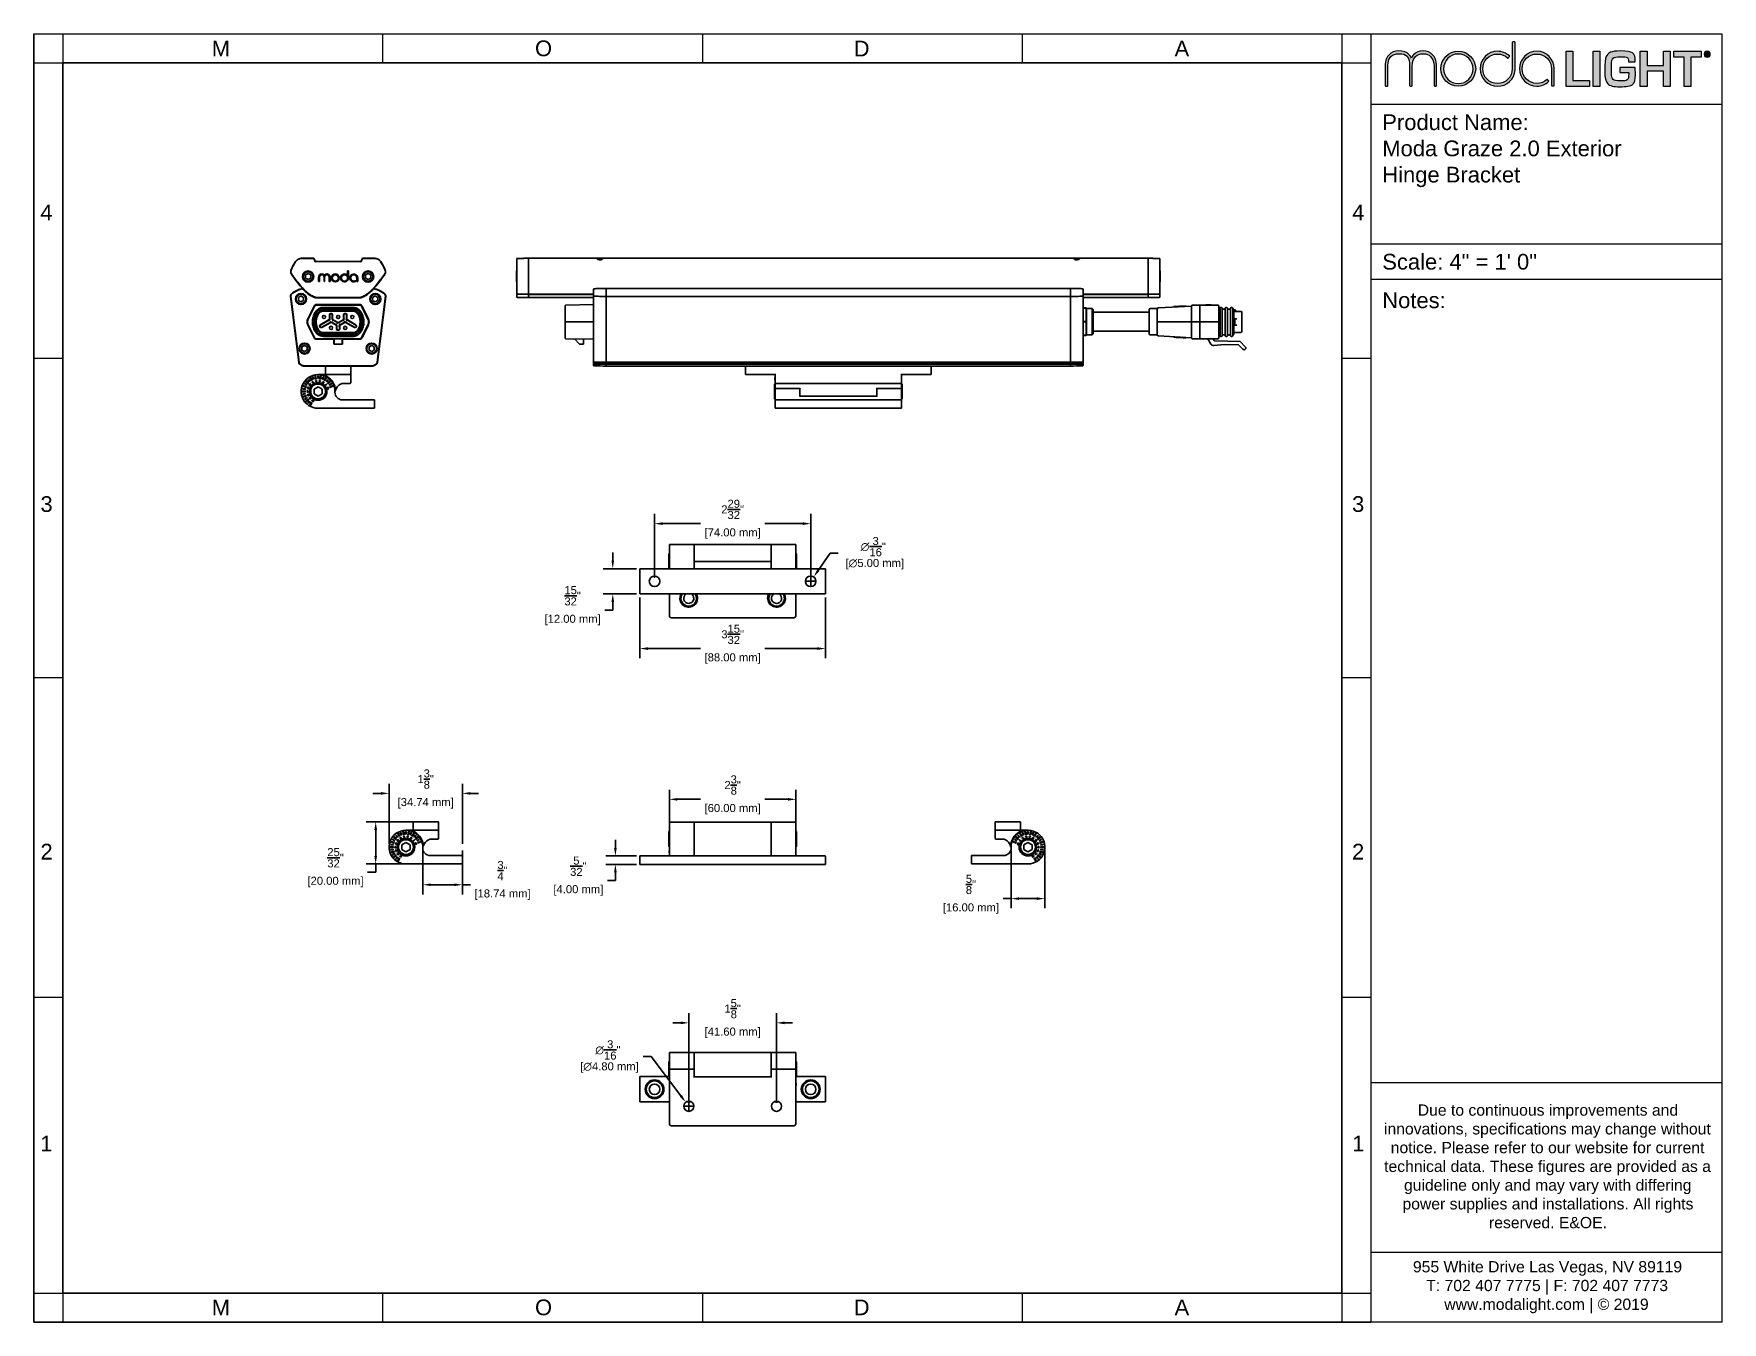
# Paper-space layout 'Layout1' of a CAD drawing. Header units: inches. Extents: x 0 to 10.5, y 0 to 8.
# The model-space entities are those that its viewports show. They can reach past a viewport. Long polylines and large blocks are cut down to what shows.
import ezdxf

# ---------------------------------------------------------------- set-up
doc = ezdxf.new("R2010")
doc.units = ezdxf.units.IN
doc.header["$MEASUREMENT"] = 0
doc.layers.get('Defpoints').update_dxf_attribs({"color": 1})
for name, color, linetype in [('Bracket', 7, 'Continuous'), ('Graze 2.0', 253, 'Continuous'), ('TITLE BLOCK', 250, 'Continuous')]:
    doc.layers.add(name, color=color, linetype=linetype)
doc.styles.get("Standard").update_dxf_attribs({"font": 'Arial.ttf'})
doc.dimstyles.new('.1 DIM', dxfattribs={"dimscale": 0, "dimtxt": 0.15, "dimasz": 0.15, "dimexe": 0.18, "dimexo": 0.0625, "dimgap": 0.09, "dimtad": 0, "dimtih": 1, "dimtoh": 1, "dimdec": 5, "dimzin": 0, "dimdsep": 46, "dimlunit": 4, "dimtxsty": 'Standard', "dimcen": 0.09, "dimadec": 0, "dimazin": 0, "dimtfac": 1, "dimtdec": 5, "dimtofl": 0, "dimtmove": 0, "dimatfit": 3, "dimfxl": 1, "dimtolj": 1, "dimtzin": 0, "dimarcsym": 0})

psp = doc.layouts.get("Layout1")

# ---------------------------------------------------------------- texts
at = {"layer": 'TITLE BLOCK', "color": 250, "true_color": 0x231f20, "char_height": 0.0978}
for s, insert, attachment_point, rotation in [('M', (1.222, 7.875), 9, 0), ('O', (3.119, 7.875), 7, 0), ('D', (5.2, 7.875), 9, 0), ('A', (7.097, 7.875), 7, 0), ('4', (0.118, 6.953), 3, 360), ('4', (8.202, 6.953), 1, 0), ('3', (0.119, 5.039), 9, 360), ('3', (8.201, 5.039), 7, 0)]:
    psp.add_mtext(s, dxfattribs=dict(at, insert=insert, attachment_point=attachment_point, rotation=rotation))
at = {"layer": 'TITLE BLOCK', "color": 250, "true_color": 0x231f20}
for s, insert, char_height, attachment_point in [('Product Name:\\PModa Graze 2.0 Exterior\\PHinge Bracket', (8.389, 7.061), 0.09782, 7), ('Scale: 4" = 1\' 0"', (8.389, 6.547), 0.09782, 7), ('\\fArial|b0|i0|c0|p34;\\W1;Notes:', (8.389, 6.307), 0.09782, 7), ('2', (0.119, 2.975), 0.0978, 3), ('2', (8.201, 2.975), 0.0978, 1), ('\\fArial|b0|i0|c0|p34;\\W1;1', (0.118, 1.061), 0.09782, 9), ('\\fArial|b0|i0|c0|p34;\\W1;1', (8.202, 1.061), 0.09782, 7), ('M', (1.222, 0.139), 0.0978, 3), ('O', (3.119, 0.139), 0.0978, 1), ('D', (5.2, 0.139), 0.0978, 3), ('A', (7.097, 0.139), 0.0978, 1)]:
    psp.add_mtext(s, dxfattribs=dict(at, insert=insert, char_height=char_height, attachment_point=attachment_point))
at = {"layer": 'TITLE BLOCK', "char_height": 0.07, "attachment_point": 1}
for s, insert in [('\\pi0.21674;Due to continuous improvements and \\P\\pi0.00665;innovations, specifications may change without \\P\\pi0.04866;notice. Please refer to our website for current \\P\\pi0.0076;technical data. These figures are provided as a \\P\\pi0.13127;guideline only and may vary with differing \\P\\pi0.12172;power supplies and installations. All rights \\P\\pi0.65985;reserved. E&OE.', (8.393, 1.353)), ('\\pi0.19382;955 White Drive Las Vegas, NV 89119\\P\\pi0.27643;T: 702 407 7775 | F: 702 407 7773\\P\\pi0.38864;www.modalight.com | {\\C250;\\c2105123;© 2019}', (8.386, 0.378))]:
    psp.add_mtext_dynamic_manual_height_columns(s, width=2.03689, gutter_width=1, heights=[0], dxfattribs=dict(at, insert=insert))

msp = doc.modelspace()

# ---------------------------------------------------------------- blocks, each defined once
blk = doc.blocks.new('*D17')
at = {"layer": 'Defpoints', "color": 0, "lineweight": -2, "transparency": 16777216}
for p, q in [((0.182, 4.094), (0.182, 5.215)), ((1.55, 4.094), (1.55, 5.215)), ((0.032, 5.035), (-0.118, 5.035)), ((1.7, 5.035), (1.85, 5.035))]:
    blk.add_line(p, q, dxfattribs=at)
at = {"layer": 'Defpoints', "color": 0, "transparency": 16777216}
for p in [(1.55, 5.035), (0.182, 4.032), (1.55, 4.032)]:
    blk.add_point(p, dxfattribs=at)
for points in [[(0.032, 5.06), (0.032, 5.01), (0.182, 5.035)], [(1.7, 5.06), (1.7, 5.01), (1.55, 5.035)]]:
    blk.add_solid(points, dxfattribs=at)
at = {"layer": 'Defpoints', "color": 0, "transparency": 16777216, "char_height": 0.15, "attachment_point": 5}
for s, insert in [('\\A1;1{\\H1x;\\S3/8;}"', (0.866, 5.302)), ('\\A1;[34.74 mm]', (0.866, 4.85))]:
    blk.add_mtext(s, dxfattribs=dict(at, insert=insert))
blk = doc.blocks.new('*D18')
at = {"layer": 'Defpoints', "color": 0, "lineweight": -2, "transparency": 16777216}
for p, q in [((0.809, 4.504), (-0.247, 4.504)), ((-0.067, 4.354), (-0.067, 3.867)), ((0.809, 3.717), (-0.247, 3.717)), ((-0.067, 3.567), (-0.217, 3.567)), ((-0.067, 3.717), (-0.067, 3.567))]:
    blk.add_line(p, q, dxfattribs=at)
at = {"layer": 'Defpoints', "color": 0, "transparency": 16777216}
for p in [(0.871, 4.504), (-0.067, 3.717), (0.871, 3.717)]:
    blk.add_point(p, dxfattribs=at)
for points in [[(-0.092, 4.354), (-0.042, 4.354), (-0.067, 4.504)], [(-0.092, 3.867), (-0.042, 3.867), (-0.067, 3.717)]]:
    blk.add_solid(points, dxfattribs=at)
at = {"layer": 'Defpoints', "color": 0, "transparency": 16777216, "char_height": 0.15, "attachment_point": 5}
for s, insert in [('\\A1;{\\H1x;\\S25/32;}"', (-0.816, 3.833)), ('\\A1;[20.00 mm]', (-0.816, 3.381))]:
    blk.add_mtext(s, dxfattribs=dict(at, insert=insert))
blk = doc.blocks.new('*D19')
at = {"layer": 'Defpoints', "color": 0, "lineweight": -2, "transparency": 16777216}
for p, q in [((0.812, 3.969), (0.812, 3.149)), ((1.55, 3.969), (1.55, 3.149)), ((0.962, 3.329), (1.4, 3.329)), ((1.55, 3.329), (1.7, 3.329))]:
    blk.add_line(p, q, dxfattribs=at)
at = {"layer": 'Defpoints', "color": 0, "transparency": 16777216}
for p in [(0.812, 4.032), (1.55, 4.032), (1.55, 3.329)]:
    blk.add_point(p, dxfattribs=at)
for points in [[(0.962, 3.354), (0.962, 3.304), (0.812, 3.329)], [(1.4, 3.354), (1.4, 3.304), (1.55, 3.329)]]:
    blk.add_solid(points, dxfattribs=at)
at = {"layer": 'Defpoints', "color": 0, "transparency": 16777216, "char_height": 0.15, "attachment_point": 5}
for s, insert in [('\\A1;{\\H1x;\\S3/4;}"', (2.3, 3.594)), ('\\A1;[18.74 mm]', (2.3, 3.144))]:
    blk.add_mtext(s, dxfattribs=dict(at, insert=insert))
blk = doc.blocks.new('*D20')
at = {"layer": 'Defpoints', "color": 0, "lineweight": -2, "transparency": 16777216}
for p, q in [((11.79, 3.969), (11.79, 2.89)), ((12.42, 3.969), (12.42, 2.89)), ((11.79, 3.07), (11.64, 3.07)), ((12.27, 3.07), (11.94, 3.07))]:
    blk.add_line(p, q, dxfattribs=at)
at = {"layer": 'Defpoints', "color": 0, "transparency": 16777216}
for p in [(11.79, 4.032), (12.42, 4.032), (11.79, 3.07)]:
    blk.add_point(p, dxfattribs=at)
for points in [[(11.94, 3.095), (11.94, 3.045), (11.79, 3.07)], [(12.27, 3.095), (12.27, 3.045), (12.42, 3.07)]]:
    blk.add_solid(points, dxfattribs=at)
at = {"layer": 'Defpoints', "color": 0, "transparency": 16777216, "char_height": 0.15, "attachment_point": 5}
for s, insert in [('\\A1;{\\H1x;\\S5/8;}"', (11.04, 3.335)), ('\\A1;[16.00 mm]', (11.04, 2.884))]:
    blk.add_mtext(s, dxfattribs=dict(at, insert=insert))
blk = doc.blocks.new('*D21')
at = {"layer": 'Defpoints', "color": 0, "lineweight": -2, "transparency": 16777216}
for p, q in [((4.357, 9.38), (4.357, 9.53)), ((4.799, 9.23), (4.177, 9.23)), ((4.799, 8.758), (4.177, 8.758)), ((4.357, 8.608), (4.357, 8.458)), ((4.357, 8.458), (4.207, 8.458))]:
    blk.add_line(p, q, dxfattribs=at)
at = {"layer": 'Defpoints', "color": 0, "transparency": 16777216}
for p in [(4.862, 9.23), (4.357, 8.758), (4.862, 8.758)]:
    blk.add_point(p, dxfattribs=at)
for points in [[(4.332, 9.38), (4.382, 9.38), (4.357, 9.23)], [(4.332, 8.608), (4.382, 8.608), (4.357, 8.758)]]:
    blk.add_solid(points, dxfattribs=at)
at = {"layer": 'Defpoints', "color": 0, "transparency": 16777216, "char_height": 0.15, "attachment_point": 5}
for s, insert in [('\\A1;{\\H1x;\\S15/32;}"', (3.608, 8.724)), ('\\A1;[12.00 mm]', (3.608, 8.272))]:
    blk.add_mtext(s, dxfattribs=dict(at, insert=insert))
blk = doc.blocks.new('*D22')
at = {"layer": 'Defpoints', "color": 0, "lineweight": -2, "transparency": 16777216}
for p, q in [((4.862, 8.695), (4.862, 7.558)), ((8.326, 8.695), (8.326, 7.558)), ((5.012, 7.738), (5.994, 7.738)), ((8.176, 7.738), (7.194, 7.738))]:
    blk.add_line(p, q, dxfattribs=at)
at = {"layer": 'Defpoints', "color": 0, "transparency": 16777216}
for p in [(4.862, 8.758), (8.326, 8.758), (8.326, 7.738)]:
    blk.add_point(p, dxfattribs=at)
for points in [[(5.012, 7.763), (5.012, 7.713), (4.862, 7.738)], [(8.176, 7.763), (8.176, 7.713), (8.326, 7.738)]]:
    blk.add_solid(points, dxfattribs=at)
at = {"layer": 'Defpoints', "color": 0, "transparency": 16777216, "char_height": 0.15, "attachment_point": 5}
for s, insert in [('\\A1;3{\\H1x;\\S15/32;}"', (6.594, 8.005)), ('\\A1;[88.00 mm]', (6.594, 7.552))]:
    blk.add_mtext(s, dxfattribs=dict(at, insert=insert))
blk = doc.blocks.new('*D23')
at = {"layer": 'Defpoints', "color": 0, "lineweight": -2, "transparency": 16777216}
for p, q in [((5.137, 9.056), (5.137, 10.251)), ((8.051, 9.056), (8.051, 10.251)), ((5.287, 10.071), (5.994, 10.071)), ((7.901, 10.071), (7.194, 10.071))]:
    blk.add_line(p, q, dxfattribs=at)
at = {"layer": 'Defpoints', "color": 0, "transparency": 16777216}
for p in [(5.137, 10.071), (5.137, 8.994), (8.051, 8.994)]:
    blk.add_point(p, dxfattribs=at)
for points in [[(5.287, 10.096), (5.287, 10.046), (5.137, 10.071)], [(7.901, 10.096), (7.901, 10.046), (8.051, 10.071)]]:
    blk.add_solid(points, dxfattribs=at)
at = {"layer": 'Defpoints', "color": 0, "transparency": 16777216, "char_height": 0.15, "attachment_point": 5}
for s, insert in [('\\A1;2{\\H1x;\\S29/32;}"', (6.594, 10.337)), ('\\A1;[74.00 mm]', (6.594, 9.885))]:
    blk.add_mtext(s, dxfattribs=dict(at, insert=insert))
blk = doc.blocks.new('*D24')
at = {"layer": 'Defpoints', "color": 0, "lineweight": -2, "transparency": 16777216}
for p, q in [((4.406, 4.017), (4.406, 4.167)), ((4.799, 3.867), (4.226, 3.867)), ((4.799, 3.71), (4.226, 3.71)), ((4.406, 3.56), (4.406, 3.41)), ((4.406, 3.41), (4.256, 3.41))]:
    blk.add_line(p, q, dxfattribs=at)
at = {"layer": 'Defpoints', "color": 0, "transparency": 16777216}
for p in [(4.862, 3.867), (4.406, 3.71), (4.862, 3.71)]:
    blk.add_point(p, dxfattribs=at)
for points in [[(4.381, 4.017), (4.431, 4.017), (4.406, 3.867)], [(4.381, 3.56), (4.431, 3.56), (4.406, 3.71)]]:
    blk.add_solid(points, dxfattribs=at)
at = {"layer": 'Defpoints', "color": 0, "transparency": 16777216, "char_height": 0.15, "attachment_point": 5}
for s, insert in [('\\A1;{\\H1x;\\S5/32;}"', (3.715, 3.675)), ('\\A1;[4.00 mm]', (3.715, 3.224))]:
    blk.add_mtext(s, dxfattribs=dict(at, insert=insert))
blk = doc.blocks.new('*D25')
at = {"layer": 'Defpoints', "color": 0, "lineweight": -2, "transparency": 16777216}
for p, q in [((5.413, 4.23), (5.413, 5.104)), ((7.775, 4.23), (7.775, 5.104)), ((5.563, 4.924), (5.994, 4.924)), ((7.625, 4.924), (7.194, 4.924))]:
    blk.add_line(p, q, dxfattribs=at)
at = {"layer": 'Defpoints', "color": 0, "transparency": 16777216}
for p in [(7.775, 4.924), (5.413, 4.167), (7.775, 4.167)]:
    blk.add_point(p, dxfattribs=at)
for points in [[(5.563, 4.949), (5.563, 4.899), (5.413, 4.924)], [(7.625, 4.949), (7.625, 4.899), (7.775, 4.924)]]:
    blk.add_solid(points, dxfattribs=at)
at = {"layer": 'Defpoints', "color": 0, "transparency": 16777216, "char_height": 0.15, "attachment_point": 5}
for s, insert in [('\\A1;2{\\H1x;\\S3/8;}"', (6.594, 5.191)), ('\\A1;[60.00 mm]', (6.594, 4.739))]:
    blk.add_mtext(s, dxfattribs=dict(at, insert=insert))
blk = doc.blocks.new('*D26')
at = {"layer": 'Defpoints', "color": 0, "lineweight": -2, "transparency": 16777216}
for p, q in [((5.625, 0.751), (5.475, 0.751)), ((5.775, -0.744), (5.775, 0.931)), ((7.413, -0.744), (7.413, 0.931)), ((7.563, 0.751), (7.713, 0.751))]:
    blk.add_line(p, q, dxfattribs=at)
at = {"layer": 'Defpoints', "color": 0, "transparency": 16777216}
for p in [(5.775, 0.751), (5.775, -0.807), (7.413, -0.807)]:
    blk.add_point(p, dxfattribs=at)
for points in [[(5.625, 0.776), (5.625, 0.726), (5.775, 0.751)], [(7.563, 0.776), (7.563, 0.726), (7.413, 0.751)]]:
    blk.add_solid(points, dxfattribs=at)
at = {"layer": 'Defpoints', "color": 0, "transparency": 16777216, "char_height": 0.15, "attachment_point": 5}
for s, insert in [('\\A1;1{\\H1x;\\S5/8;}"', (6.594, 1.016)), ('\\A1;[41.60 mm]', (6.594, 0.565))]:
    blk.add_mtext(s, dxfattribs=dict(at, insert=insert))
blk = doc.blocks.new('*D27')
at = {"layer": 'Defpoints', "color": 0, "lineweight": -2, "transparency": 16777216}
for p, q in [((4.923, 0.122), (5.073, 0.122)), ((5.073, 0.122), (5.628, -0.612)), ((5.685, -0.807), (5.865, -0.807)), ((5.775, -0.897), (5.775, -0.717))]:
    blk.add_line(p, q, dxfattribs=at)
at = {"layer": 'Defpoints', "color": 0, "transparency": 16777216}
for p in [(5.718, -0.731), (5.832, -0.882)]:
    blk.add_point(p, dxfattribs=at)
blk.add_solid([(5.648, -0.597), (5.608, -0.627), (5.718, -0.731)], dxfattribs=at)
at = {"layer": 'Defpoints', "color": 0, "transparency": 16777216, "insert": (4.266, 0.122), "char_height": 0.15, "attachment_point": 5}
blk.add_mtext('\\A1;∅{\\H1x;\\S3/16;}"\\P [∅4.80 mm]', dxfattribs=at)
blk = doc.blocks.new('*D28')
at = {"layer": 'Defpoints', "color": 0, "lineweight": -2, "transparency": 16777216}
for p, q in [((8.411, 9.519), (8.191, 9.199)), ((8.561, 9.519), (8.411, 9.519)), ((7.961, 8.994), (8.141, 8.994)), ((8.051, 8.904), (8.051, 9.084))]:
    blk.add_line(p, q, dxfattribs=at)
at = {"layer": 'Defpoints', "color": 0, "transparency": 16777216}
for p in [(7.995, 8.913), (8.106, 9.075)]:
    blk.add_point(p, dxfattribs=at)
blk.add_solid([(8.171, 9.213), (8.212, 9.184), (8.106, 9.075)], dxfattribs=at)
at = {"layer": 'Defpoints', "color": 0, "transparency": 16777216, "insert": (9.218, 9.519), "char_height": 0.15, "attachment_point": 5}
blk.add_mtext('\\A1;∅{\\H1x;\\S3/16;}"\\P [∅5.00 mm]', dxfattribs=at)

# ---------------------------------------------------------------- dimensions: what is measured, and where the dimension line sits
at = {"layer": 'Defpoints'}
for base, p1, p2, picture, middle in [((5.137259, 10.070573), (8.050647, 8.993769), (5.137259, 8.993769), '*D23', (6.593953, 10.070573)), ((8.326238, 7.737634), (4.861668, 8.757504), (8.326238, 8.757504), '*D22', (6.593953, 7.737634)), ((1.550274, 5.035274), (0.182463, 4.031799), (1.550274, 4.031799), '*D17', (0.866368, 5.035274)), ((7.775056, 4.924465), (5.412849, 4.167155), (7.775056, 4.167155), '*D25', (6.593953, 4.924465)), ((1.550274, 3.329296), (0.812384, 4.031799), (1.550274, 4.031799), '*D19', (2.299824, 3.329296)), ((11.789793, 3.069777), (12.419715, 4.031799), (11.789793, 4.031799), '*D20', (11.040243, 3.069777)), ((5.775054, 0.750625), (7.412851, -0.806804), (5.775054, -0.806804), '*D26', (6.593953, 0.750625))]:
    dim = msp.add_linear_dim(base=base, p1=p1, p2=p2, dimstyle='.1 DIM', override={"dimscale": 1, "dimpost": '\\X'}, dxfattribs=at)
    dim.commit()
    dim.dimension.update_dxf_attribs({"geometry": picture, "text_midpoint": middle})
for p1, p2, picture, middle in [((7.994943, 8.912623), (8.106351, 9.074914), '*D28', (9.218032, 9.518978)), ((5.831987, -0.882159), (5.718122, -0.731449), '*D27', (4.266193, 0.122365))]:
    dim = msp.add_diameter_dim_2p(p1=p1, p2=p2, dimstyle='.1 DIM', override={"dimscale": 1, "dimpost": '\\X'}, dxfattribs=at)
    dim.commit()
    dim.dimension.update_dxf_attribs({"geometry": picture, "text_midpoint": middle, "dimtype": 163})
for base, p1, p2, picture, middle in [((4.357432, 8.757504), (4.861668, 9.230043), (4.861668, 8.757504), '*D21', (3.607882, 8.457504)), ((-0.066629, 3.716836), (0.871131, 4.504236), (0.871131, 3.716836), '*D18', (-0.816179, 3.566836)), ((4.405776, 3.709628), (4.861668, 3.867109), (4.861668, 3.709628), '*D24', (3.714548, 3.409628))]:
    dim = msp.add_linear_dim(base=base, p1=p1, p2=p2, angle=90, dimstyle='.1 DIM', override={"dimscale": 1, "dimpost": '\\X'}, dxfattribs=at)
    dim.commit()
    dim.dimension.update_dxf_attribs({"geometry": picture, "text_midpoint": middle})

# ---------------------------------------------------------------- linework, layer by layer
at = {"layer": 'Bracket'}
for p, q in [((-1.004027, 13.011485), (-1.004026, 13.011485)), ((-1.004026, 13.011485), (-1.004027, 13.011485)), ((-1.004024, 13.011485), (-1.004026, 13.011485)), ((-1.004026, 13.011485), (-1.004024, 13.011485)), ((-1.004026, 13.011473), (-1.004026, 12.863835)), ((-0.531487, 13.011473), (-1.004026, 13.011473)), ((-0.531537, 13.01148), (-1.003977, 13.01148)), ((-0.531488, 13.011485), (-0.531489, 13.011485)), ((-0.531489, 13.011485), (-0.531488, 13.011485)), ((-0.531488, 13.011485), (-0.531487, 13.011485)), ((-0.531487, 13.011485), (-0.531488, 13.011485)), ((-0.531487, 13.011473), (-0.531487, 12.863835)), ((6.833849, 13.011042), (10.298419, 13.011042)), ((6.833849, 13.011042), (6.833849, 12.853562)), ((10.298419, 13.011042), (10.298419, 12.863404)), ((-1.424653, 12.635824), (-1.420613, 12.646923)), ((-1.36176, 12.612933), (-1.424653, 12.635824)), ((-1.35772, 12.624032), (-1.420613, 12.646923)), ((-1.395019, 12.678607), (-1.389114, 12.688836)), ((-1.354105, 12.654985), (-1.395019, 12.678607)), ((-1.348199, 12.665214), (-1.389114, 12.688836)), ((-1.374471, 12.726843), (-1.366879, 12.735891)), ((-1.3232, 12.683822), (-1.374471, 12.726843)), ((-1.315608, 12.69287), (-1.366879, 12.735891)), ((-1.36176, 12.612933), (-1.35772, 12.624032)), ((-1.354105, 12.654985), (-1.348199, 12.665214)), ((-1.331992, 12.756911), (-1.322944, 12.764503)), ((-1.301624, 12.72072), (-1.331992, 12.756911)), ((-1.331204, 12.619178), (-1.330852, 12.620146)), ((-1.315573, 12.613488), (-1.331204, 12.619178)), ((-1.329252, 12.611246), (-1.328967, 12.612877)), ((-1.327529, 12.619664), (-1.314986, 12.615099)), ((-1.326015, 12.622128), (-1.324285, 12.621499)), ((-1.3232, 12.683822), (-1.315608, 12.69287)), ((-1.292576, 12.728312), (-1.322944, 12.764503)), ((-1.319941, 12.606577), (-1.322055, 12.600768)), ((-1.320419, 12.600173), (-1.317453, 12.608322)), ((-1.314986, 12.615099), (-1.315573, 12.613488)), ((-1.301624, 12.72072), (-1.292576, 12.728312)), ((-1.296185, 12.79521), (-1.285957, 12.801115)), ((-1.262721, 12.737247), (-1.296185, 12.79521)), ((-1.291991, 12.680282), (-1.292654, 12.679492)), ((-1.292654, 12.679492), (-1.27991, 12.6688)), ((-1.278808, 12.670113), (-1.289033, 12.678693)), ((-1.285358, 12.679307), (-1.286768, 12.68049)), ((-1.252492, 12.743153), (-1.285957, 12.801115)), ((-1.27991, 12.6688), (-1.278808, 12.670113)), ((-1.262721, 12.737247), (-1.252492, 12.743153)), ((-1.245985, 12.808936), (-1.234886, 12.812976)), ((-1.229826, 12.764541), (-1.245985, 12.808936)), ((-1.218727, 12.768581), (-1.234886, 12.812976)), ((-1.229826, 12.764541), (-1.218727, 12.768581)), ((-1.141465, 12.627003), (-1.217646, 12.58302)), ((-1.199238, 12.832678), (-1.187607, 12.834729)), ((-1.187616, 12.766766), (-1.199238, 12.832678)), ((-1.187616, 12.766766), (-1.175985, 12.768817)), ((-1.175985, 12.768817), (-1.187607, 12.834729)), ((-1.171876, 12.742555), (-1.174041, 12.742173)), ((-1.174041, 12.742173), (-1.168981, 12.736583)), ((-1.166947, 12.737139), (-1.171876, 12.742555)), ((-1.14737, 12.828407), (-1.135559, 12.828407)), ((-1.14737, 12.781163), (-1.14737, 12.828407)), ((-1.14737, 12.781163), (-1.135559, 12.781163)), ((-1.065283, 12.58302), (-1.141465, 12.627003)), ((-1.004026, 12.853993), (-1.139721, 12.853993)), ((-1.135559, 12.781163), (-1.135559, 12.828407)), ((-1.107685, 12.730469), (-1.10797, 12.728853)), ((-1.10797, 12.728853), (-1.105712, 12.728455)), ((-1.105427, 12.730071), (-1.107685, 12.730469)), ((-1.106945, 12.768817), (-1.095323, 12.834729)), ((-1.106945, 12.768817), (-1.095313, 12.766766)), ((-1.105712, 12.728455), (-1.106351, 12.724834)), ((-1.106351, 12.724834), (-1.104565, 12.724519)), ((-1.103462, 12.741216), (-1.105427, 12.730071)), ((-1.104565, 12.724519), (-1.103926, 12.72814)), ((-1.103926, 12.72814), (-1.096681, 12.726862)), ((-1.103641, 12.729756), (-1.102315, 12.73728)), ((-1.098372, 12.728827), (-1.103641, 12.729756)), ((-1.102051, 12.740967), (-1.103462, 12.741216)), ((-1.102315, 12.73728), (-1.098372, 12.728827)), ((-1.096396, 12.728479), (-1.102051, 12.740967)), ((-1.096681, 12.726862), (-1.096396, 12.728479)), ((-1.095323, 12.834729), (-1.083691, 12.832678)), ((-1.095313, 12.766766), (-1.083691, 12.832678)), ((-1.064202, 12.768581), (-1.048044, 12.812976)), ((-1.064202, 12.768581), (-1.053103, 12.764541)), ((-1.053103, 12.764541), (-1.036945, 12.808936)), ((-1.048044, 12.812976), (-1.036945, 12.808936)), ((-1.045003, 12.703676), (-1.045874, 12.702169)), ((-1.045874, 12.702169), (-1.037517, 12.697344)), ((-1.039047, 12.700237), (-1.045003, 12.703676)), ((-1.032714, 12.708528), (-1.030999, 12.707873)), ((-1.030437, 12.743153), (-0.996973, 12.801115)), ((-1.030437, 12.743153), (-1.020209, 12.737247)), ((-1.020209, 12.737247), (-0.986744, 12.79521)), ((-1.004026, 12.853993), (-1.004026, 12.863835)), ((-1.004026, 12.853993), (-0.946436, 12.853993)), ((-1.004026, 12.853993), (-1.004026, 12.84847)), ((-0.996973, 12.801115), (-0.986744, 12.79521)), ((-0.990353, 12.728312), (-0.959985, 12.764503)), ((-0.990353, 12.728312), (-0.981305, 12.72072)), ((-0.981305, 12.72072), (-0.950937, 12.756911)), ((-0.967321, 12.69287), (-0.91605, 12.735891)), ((-0.967321, 12.69287), (-0.959729, 12.683822)), ((-0.961743, 12.603154), (-0.963379, 12.602558)), ((-0.95939, 12.596691), (-0.961743, 12.603154)), ((-0.959985, 12.764503), (-0.950937, 12.756911)), ((-0.959729, 12.683822), (-0.908458, 12.726843)), ((-0.946436, 12.853993), (-0.531487, 12.853993)), ((-0.93473, 12.665214), (-0.893815, 12.688836)), ((-0.93473, 12.665214), (-0.928824, 12.654985)), ((-0.928824, 12.654985), (-0.88791, 12.678607)), ((-0.925209, 12.624032), (-0.862316, 12.646923)), ((-0.925209, 12.624032), (-0.92117, 12.612933)), ((-0.92117, 12.612933), (-0.858277, 12.635824)), ((-0.91605, 12.735891), (-0.908458, 12.726843)), ((-0.893815, 12.688836), (-0.88791, 12.678607)), ((-0.862316, 12.646923), (-0.858277, 12.635824)), ((-0.68876, 12.6879), (-0.543298, 12.6879)), ((-0.531487, 12.863835), (-0.531487, 12.853993)), ((-0.531487, 12.699711), (-0.531487, 12.853993)), ((7.396842, 12.853562), (6.833849, 12.853562)), ((7.385031, 12.688999), (7.37322, 12.677188)), ((7.37322, 12.677188), (7.37322, 12.538606)), ((7.385031, 12.796181), (7.381094, 12.796181)), ((7.381094, 12.796181), (7.381094, 12.794774)), ((7.381094, 12.794774), (7.381094, 12.768314)), ((7.381094, 12.761906), (7.381094, 12.768314)), ((7.385031, 12.76309), (7.381094, 12.76309)), ((7.381094, 12.755908), (7.381094, 12.761906)), ((7.381094, 12.755848), (7.381094, 12.755908)), ((7.381094, 12.755848), (7.385031, 12.755848)), ((7.385031, 12.740639), (7.384785, 12.740639)), ((7.385031, 12.738421), (7.384785, 12.738421)), ((7.385031, 12.732656), (7.384785, 12.732656)), ((7.384785, 12.727411), (7.385031, 12.727411)), ((7.384785, 12.725217), (7.385031, 12.725217)), ((7.384785, 12.723317), (7.385031, 12.723317)), ((7.385031, 12.718743), (7.384785, 12.718743)), ((7.385031, 12.718632), (7.384785, 12.718632)), ((7.385031, 12.712697), (7.384785, 12.712697)), ((7.385031, 12.71242), (7.384785, 12.71242)), ((7.385031, 12.708079), (7.384785, 12.708079)), ((7.384785, 12.707155), (7.385031, 12.707155)), ((7.384785, 12.706604), (7.385031, 12.706604)), ((7.385031, 12.706362), (7.384785, 12.706362)), ((7.384785, 12.704743), (7.385031, 12.704743)), ((7.384785, 12.700341), (7.385031, 12.700341)), ((7.384785, 12.698427), (7.385031, 12.698427)), ((7.384785, 12.698057), (7.385031, 12.698057)), ((7.385031, 12.670618), (7.384785, 12.670618)), ((7.384785, 12.66046), (7.385031, 12.66046)), ((7.384785, 12.658517), (7.385031, 12.658517)), ((7.385031, 12.618078), (7.384785, 12.618078)), ((7.385031, 12.616272), (7.384785, 12.616272)), ((7.384785, 12.608542), (7.385031, 12.608542)), ((7.385031, 12.604118), (7.384785, 12.604118)), ((7.385031, 12.69928), (7.385031, 12.853562)), ((7.385031, 12.606982), (7.385031, 12.69928)), ((7.385031, 12.606994), (7.385031, 12.52478)), ((9.735427, 12.687469), (7.396842, 12.687469)), ((10.288577, 12.853562), (9.735427, 12.853562)), ((9.747238, 12.853562), (9.747238, 12.69928)), ((9.747484, 12.740691), (9.747238, 12.740691)), ((9.747484, 12.738474), (9.747238, 12.738474)), ((9.747484, 12.734679), (9.747238, 12.734679)), ((9.747238, 12.727464), (9.747484, 12.727464)), ((9.747238, 12.727157), (9.747484, 12.727157)), ((9.747238, 12.725585), (9.747484, 12.725585)), ((9.747238, 12.725269), (9.747484, 12.725269)), ((9.747238, 12.723369), (9.747484, 12.723369)), ((9.747484, 12.72063), (9.747238, 12.72063)), ((9.747484, 12.718871), (9.747238, 12.718871)), ((9.747484, 12.718718), (9.747238, 12.718718)), ((9.747484, 12.714629), (9.747238, 12.714629)), ((9.747484, 12.714384), (9.747238, 12.714384)), ((9.747238, 12.713377), (9.747484, 12.713377)), ((9.747484, 12.712635), (9.747238, 12.712635)), ((9.747484, 12.712535), (9.747238, 12.712535)), ((9.747484, 12.712395), (9.747238, 12.712395)), ((9.747238, 12.711837), (9.747484, 12.711837)), ((9.747238, 12.706579), (9.747484, 12.706579)), ((9.747238, 12.704718), (9.747484, 12.704718)), ((9.747238, 12.700317), (9.747484, 12.700317)), ((9.747238, 12.69928), (9.747238, 12.606982)), ((9.747238, 12.698402), (9.747484, 12.698402)), ((9.759049, 12.677188), (9.747238, 12.688999)), ((9.747484, 12.670618), (9.747238, 12.670618)), ((9.747238, 12.66046), (9.747484, 12.66046)), ((9.747238, 12.658517), (9.747484, 12.658517)), ((9.747484, 12.615817), (9.747238, 12.615817)), ((9.747238, 12.608015), (9.747484, 12.608015)), ((9.747484, 12.606492), (9.747238, 12.606492)), ((9.747238, 12.606085), (9.747484, 12.606085)), ((9.747484, 12.604436), (9.747238, 12.604436)), ((9.747238, 12.603814), (9.747238, 12.52478)), ((9.759049, 12.538606), (9.759049, 12.677188)), ((-1.440678, 12.533131), (-1.440678, 12.544942)), ((-1.373748, 12.544942), (-1.440678, 12.544942)), ((-1.373748, 12.533131), (-1.440678, 12.533131)), ((-1.427464, 12.583469), (-1.425413, 12.595101)), ((-1.380938, 12.575266), (-1.427464, 12.583469)), ((-1.380938, 12.502808), (-1.427464, 12.494604)), ((-1.425413, 12.482972), (-1.427464, 12.494604)), ((-1.378887, 12.586897), (-1.425413, 12.595101)), ((-1.378887, 12.491176), (-1.425413, 12.482972)), ((-1.36176, 12.46514), (-1.424653, 12.442249)), ((-1.420613, 12.43115), (-1.424653, 12.442249)), ((-1.35772, 12.454042), (-1.420613, 12.43115)), ((-1.354105, 12.423088), (-1.395019, 12.399466)), ((-1.389114, 12.389237), (-1.395019, 12.399466)), ((-1.348199, 12.412859), (-1.389114, 12.389237)), ((-1.380938, 12.575266), (-1.378887, 12.586897)), ((-1.378887, 12.491176), (-1.380938, 12.502808)), ((-1.3232, 12.394251), (-1.374471, 12.35123)), ((-1.366879, 12.342182), (-1.374471, 12.35123)), ((-1.373748, 12.533131), (-1.373748, 12.544942)), ((-1.315608, 12.385204), (-1.366879, 12.342182)), ((-1.35772, 12.454042), (-1.36176, 12.46514)), ((-1.348199, 12.412859), (-1.354105, 12.423088)), ((-1.347172, 12.55048), (-1.347172, 12.54945)), ((-1.347172, 12.54945), (-1.330536, 12.54945)), ((-1.335855, 12.544725), (-1.347172, 12.537771)), ((-1.347172, 12.537771), (-1.347172, 12.536483)), ((-1.347172, 12.536483), (-1.335855, 12.536483)), ((-1.330536, 12.551164), (-1.343884, 12.551164)), ((-1.343495, 12.538113), (-1.335855, 12.542922)), ((-1.335855, 12.538113), (-1.343495, 12.538113)), ((-1.341463, 12.553997), (-1.343304, 12.553997)), ((-1.338327, 12.478466), (-1.33868, 12.479434)), ((-1.322695, 12.484155), (-1.338327, 12.478466)), ((-1.336249, 12.484062), (-1.334519, 12.484691)), ((-1.334213, 12.544725), (-1.335855, 12.544725)), ((-1.335855, 12.542922), (-1.335855, 12.538113)), ((-1.335855, 12.536483), (-1.335855, 12.534423)), ((-1.335855, 12.534423), (-1.334213, 12.534423)), ((-1.335825, 12.481201), (-1.323282, 12.485766)), ((-1.330132, 12.474044), (-1.334745, 12.468622)), ((-1.334745, 12.468622), (-1.334069, 12.466765)), ((-1.334213, 12.538113), (-1.334213, 12.544725)), ((-1.330536, 12.538113), (-1.334213, 12.538113)), ((-1.334213, 12.536483), (-1.330536, 12.536483)), ((-1.334213, 12.534423), (-1.334213, 12.536483)), ((-1.334069, 12.466765), (-1.329303, 12.472337)), ((-1.301624, 12.357353), (-1.331992, 12.321162)), ((-1.322944, 12.31357), (-1.331992, 12.321162)), ((-1.330536, 12.54945), (-1.330536, 12.551164)), ((-1.330536, 12.536483), (-1.330536, 12.538113)), ((-1.323282, 12.485766), (-1.322695, 12.484155)), ((-1.315608, 12.385204), (-1.3232, 12.394251)), ((-1.292576, 12.349761), (-1.322944, 12.31357)), ((-1.322055, 12.600768), (-1.320419, 12.600173)), ((-1.305739, 12.414788), (-1.306401, 12.415577)), ((-1.292995, 12.42548), (-1.305739, 12.414788)), ((-1.305699, 12.420757), (-1.304289, 12.42194)), ((-1.304323, 12.418214), (-1.294097, 12.426794)), ((-1.292576, 12.349761), (-1.301624, 12.357353)), ((-1.262721, 12.340826), (-1.296185, 12.282863)), ((-1.294097, 12.426794), (-1.292995, 12.42548)), ((-1.252492, 12.33492), (-1.285957, 12.276958)), ((-1.252492, 12.33492), (-1.262721, 12.340826)), ((-1.254615, 12.37245), (-1.256312, 12.37315)), ((-1.241293, 12.378463), (-1.249521, 12.383505)), ((-1.248067, 12.380572), (-1.242203, 12.376978)), ((-1.242203, 12.376978), (-1.241293, 12.378463)), ((-1.217646, 12.58302), (-1.217646, 12.495053)), ((-1.217646, 12.495053), (-1.141465, 12.45107)), ((-1.141465, 12.45107), (-1.065283, 12.495053)), ((-1.065283, 12.495053), (-1.065283, 12.58302)), ((-0.963379, 12.602558), (-0.960078, 12.593491)), ((-0.954072, 12.592786), (-0.951022, 12.593575)), ((-0.951509, 12.582876), (-0.954072, 12.592786)), ((-0.948459, 12.583665), (-0.951509, 12.582876)), ((-0.951022, 12.593575), (-0.948459, 12.583665)), ((-0.94921, 12.598971), (-0.948317, 12.597367)), ((-0.689145, 12.381367), (-0.127984, 12.381367)), ((-0.088614, 12.381367), (-0.127984, 12.381367)), ((-0.088614, 12.224073), (-0.088614, 12.381367)), ((7.37322, 12.538606), (7.37322, 12.400023)), ((7.37322, 12.400023), (7.385031, 12.388212)), ((7.384785, 12.596374), (7.385031, 12.596374)), ((7.385031, 12.380149), (7.384785, 12.380149)), ((7.385031, 12.373417), (7.384785, 12.373417)), ((7.384785, 12.368219), (7.385031, 12.368219)), ((7.384785, 12.361182), (7.385031, 12.361182)), ((7.384785, 12.355365), (7.385031, 12.355365)), ((7.385031, 12.380936), (7.385031, 12.52478)), ((7.385031, 12.380936), (7.424401, 12.380936)), ((7.385031, 12.223642), (7.385031, 12.380936)), ((7.396842, 12.595171), (7.851154, 12.595171)), ((9.707868, 12.380936), (7.424401, 12.380936)), ((7.846646, 12.595179), (7.846646, 12.52478)), ((7.846646, 12.52478), (7.846646, 12.447424)), ((9.285623, 12.453123), (7.846646, 12.453123)), ((7.849598, 12.515283), (7.849598, 12.596699)), ((7.849598, 12.453123), (7.849598, 12.515283)), ((9.281115, 12.595171), (9.735427, 12.595171)), ((9.28267, 12.596699), (9.28267, 12.515283)), ((9.28267, 12.515283), (9.28267, 12.453123)), ((9.285623, 12.595179), (9.285623, 12.52478)), ((9.285623, 12.447424), (9.285623, 12.52478)), ((9.707868, 12.380936), (9.747238, 12.380936)), ((9.747238, 12.52478), (9.747238, 12.380936)), ((9.747238, 12.388212), (9.759049, 12.400023)), ((9.747238, 12.380936), (9.747238, 12.223642)), ((9.747484, 12.374936), (9.747238, 12.374936)), ((9.747484, 12.373071), (9.747238, 12.373071)), ((9.747484, 12.368977), (9.747238, 12.368977)), ((9.747238, 12.367408), (9.747484, 12.367408)), ((9.747484, 12.367119), (9.747238, 12.367119)), ((9.747238, 12.365406), (9.747484, 12.365406)), ((9.747238, 12.361055), (9.747484, 12.361055)), ((9.747238, 12.354803), (9.747484, 12.354803)), ((9.759049, 12.400023), (9.759049, 12.538606)), ((-1.285957, 12.276958), (-1.296185, 12.282863)), ((-1.141465, 12.224076), (-1.141465, 12.224073)), ((-1.141465, 12.224073), (-0.127984, 12.224073)), ((-0.127984, 12.224073), (-0.088614, 12.224073)), ((7.424401, 12.223642), (7.385031, 12.223642)), ((7.424401, 12.223642), (9.707868, 12.223642)), ((9.747238, 12.223642), (9.707868, 12.223642)), ((5.412657, 9.517683), (5.401038, 9.506064)), ((5.401038, 9.506064), (5.401038, 9.230043)), ((5.412849, 9.571499), (5.412603, 9.571499)), ((5.412849, 9.562894), (5.412603, 9.562894)), ((5.412849, 9.559457), (5.412603, 9.559457)), ((5.412603, 9.55814), (5.412849, 9.55814)), ((5.412603, 9.556249), (5.412849, 9.556249)), ((5.412849, 9.555703), (5.412603, 9.555703)), ((5.412849, 9.553631), (5.412603, 9.553631)), ((5.412603, 9.550126), (5.412849, 9.550126)), ((5.412603, 9.548281), (5.412849, 9.548281)), ((5.412603, 9.54626), (5.412849, 9.54626)), ((5.412603, 9.542977), (5.412849, 9.542977)), ((5.412603, 9.541094), (5.412849, 9.541094)), ((5.412603, 9.532002), (5.412849, 9.532002)), ((5.412849, 9.530925), (5.412603, 9.530925)), ((5.412849, 9.524783), (5.412603, 9.524783)), ((5.412849, 9.517718), (5.412603, 9.517718)), ((5.412603, 9.511945), (5.412849, 9.511945)), ((5.412603, 9.506722), (5.412849, 9.506722)), ((5.412603, 9.504881), (5.412849, 9.504881)), ((5.412849, 9.476384), (5.412603, 9.476384)), ((5.412849, 9.47286), (5.412603, 9.47286)), ((5.412603, 9.470783), (5.412849, 9.470783)), ((5.412603, 9.466387), (5.412849, 9.466387)), ((5.412849, 9.465158), (5.412603, 9.465158)), ((5.412603, 9.46443), (5.412849, 9.46443)), ((5.412603, 9.456234), (5.412849, 9.456234)), ((5.412603, 9.45433), (5.412849, 9.45433)), ((5.412849, 9.517875), (5.412692, 9.517718)), ((5.874464, 9.682442), (5.412849, 9.682442)), ((5.412849, 9.682442), (5.412849, 9.230061)), ((5.874464, 9.682442), (5.874464, 9.228504)), ((5.877418, 9.46256), (5.874468, 9.46256)), ((5.877417, 9.670631), (5.877417, 9.365738)), ((7.298678, 9.682442), (5.889228, 9.682442)), ((7.313437, 9.46256), (7.310487, 9.46256)), ((7.310489, 9.365738), (7.310489, 9.670631)), ((7.775056, 9.682442), (7.313442, 9.682442)), ((7.313442, 9.228504), (7.313442, 9.682442)), ((7.775056, 9.682442), (7.775056, 9.230061)), ((7.775302, 9.571499), (7.775056, 9.571499)), ((7.775302, 9.562894), (7.775056, 9.562894)), ((7.775302, 9.55913), (7.775056, 9.55913)), ((7.775056, 9.55814), (7.775302, 9.55814)), ((7.775056, 9.556249), (7.775302, 9.556249)), ((7.775302, 9.555703), (7.775056, 9.555703)), ((7.775056, 9.550126), (7.775302, 9.550126)), ((7.775056, 9.548281), (7.775302, 9.548281)), ((7.775056, 9.546411), (7.775302, 9.546411)), ((7.775056, 9.54464), (7.775302, 9.54464)), ((7.775056, 9.542977), (7.775302, 9.542977)), ((7.775056, 9.541094), (7.775302, 9.541094)), ((7.775056, 9.5317), (7.775302, 9.5317)), ((7.775302, 9.531227), (7.775056, 9.531227)), ((7.775302, 9.524932), (7.775056, 9.524932)), ((7.775302, 9.524162), (7.775056, 9.524162)), ((7.775056, 9.520168), (7.775302, 9.520168)), ((7.775056, 9.519605), (7.775302, 9.519605)), ((7.775302, 9.519332), (7.775056, 9.519332)), ((7.775056, 9.518359), (7.775302, 9.518359)), ((7.775056, 9.518063), (7.775425, 9.518063)), ((7.786867, 9.506064), (7.775056, 9.517875)), ((7.775056, 9.513104), (7.775302, 9.513104)), ((7.775056, 9.511294), (7.775302, 9.511294)), ((7.775302, 9.476057), (7.775056, 9.476057)), ((7.775302, 9.467597), (7.775056, 9.467597)), ((7.775056, 9.467089), (7.775302, 9.467089)), ((7.775302, 9.465694), (7.775056, 9.465694)), ((7.775056, 9.465136), (7.775302, 9.465136)), ((7.775302, 9.46226), (7.775056, 9.46226)), ((7.775056, 9.460037), (7.775302, 9.460037)), ((7.775056, 9.455661), (7.775302, 9.455661)), ((7.786867, 9.230043), (7.786867, 9.506064)), ((8.326238, 9.230043), (4.861668, 9.230043)), ((4.861668, 8.757504), (4.861668, 9.230043)), ((5.412849, 9.410269), (5.412603, 9.410269)), ((5.412603, 9.403645), (5.412849, 9.403645)), ((5.412849, 9.399083), (5.412603, 9.399083)), ((5.412603, 9.392323), (5.412849, 9.392323)), ((5.412603, 9.390455), (5.412849, 9.390455)), ((5.412849, 9.330322), (5.412603, 9.330322)), ((5.412603, 9.323497), (5.412849, 9.323497)), ((5.412603, 9.321618), (5.412849, 9.321618)), ((5.412603, 9.269382), (5.412849, 9.269382)), ((5.412849, 9.267917), (5.412603, 9.267917)), ((5.412603, 9.267323), (5.412849, 9.267323)), ((5.412603, 9.258948), (5.412849, 9.258948)), ((5.412603, 9.257109), (5.412849, 9.257109)), ((5.874468, 9.272403), (5.877418, 9.272403)), ((5.877417, 9.230043), (5.877417, 9.365738)), ((5.877417, 9.365738), (5.889228, 9.365738)), ((7.298678, 9.365738), (5.889228, 9.365738)), ((7.298678, 9.365738), (7.310489, 9.365738)), ((7.310487, 9.272403), (7.313437, 9.272403)), ((7.310489, 9.365738), (7.310489, 9.230043)), ((7.775302, 9.413047), (7.775056, 9.413047)), ((7.775302, 9.411169), (7.775056, 9.411169)), ((7.775056, 9.404343), (7.775302, 9.404343)), ((7.775302, 9.398873), (7.775056, 9.398873)), ((7.775056, 9.392141), (7.775302, 9.392141)), ((7.775302, 9.344806), (7.775056, 9.344806)), ((7.775302, 9.342937), (7.775056, 9.342937)), ((7.775056, 9.336178), (7.775302, 9.336178)), ((7.775302, 9.28059), (7.775056, 9.28059)), ((7.775302, 9.278686), (7.775056, 9.278686)), ((7.775056, 9.269763), (7.775302, 9.269763)), ((7.775302, 9.266285), (7.775056, 9.266285)), ((7.775302, 9.264404), (7.775056, 9.264404)), ((7.775056, 9.262992), (7.775302, 9.262992)), ((7.775056, 9.258634), (7.775302, 9.258634)), ((8.326238, 8.757504), (8.326238, 9.230043)), ((4.861668, 8.757504), (8.326238, 8.757504)), ((5.412849, 8.354001), (5.412849, 8.757502)), ((7.775056, 8.757502), (7.775056, 8.354001)), ((7.735686, 8.314631), (5.45222, 8.314631)), ((0.634862, 4.504236), (0.634862, 4.356598)), ((1.107401, 4.504236), (0.634862, 4.504236)), ((1.107401, 4.504236), (1.107401, 4.356598)), ((5.412849, 4.497026), (5.412849, 4.497028)), ((5.874464, 4.497028), (5.412849, 4.497028)), ((5.412849, 3.867104), (5.412849, 4.497026)), ((5.874464, 4.497026), (5.412849, 4.497026)), ((5.874464, 4.497028), (7.313442, 4.497028)), ((5.874464, 4.497026), (5.874464, 4.497028)), ((5.874464, 3.867104), (5.874464, 4.497026)), ((7.298678, 4.497026), (5.889228, 4.497026)), ((7.310489, 3.878915), (7.310489, 4.485215)), ((7.775056, 4.497028), (7.313442, 4.497028)), ((7.313442, 4.497026), (7.313442, 4.497028)), ((7.313442, 3.867104), (7.313442, 4.497026)), ((7.775056, 4.497026), (7.313442, 4.497026)), ((7.775056, 4.497026), (7.775056, 4.497028)), ((7.775056, 3.867104), (7.775056, 4.497026)), ((11.494776, 4.504236), (11.967315, 4.504236)), ((11.494776, 4.504236), (11.494776, 4.356598)), ((11.967315, 4.504236), (11.967315, 4.356598)), ((0.214236, 4.128586), (0.218275, 4.139685)), ((0.277128, 4.105695), (0.214236, 4.128586)), ((0.281168, 4.116794), (0.218275, 4.139685)), ((0.243869, 4.17137), (0.249774, 4.181598)), ((0.284783, 4.147748), (0.243869, 4.17137)), ((0.290689, 4.157976), (0.249774, 4.181598)), ((0.264417, 4.219605), (0.272009, 4.228653)), ((0.315688, 4.176584), (0.264417, 4.219605)), ((0.32328, 4.185632), (0.272009, 4.228653)), ((0.277128, 4.105695), (0.281168, 4.116794)), ((0.284783, 4.147748), (0.290689, 4.157976)), ((0.306896, 4.249674), (0.315944, 4.257266)), ((0.337264, 4.213482), (0.306896, 4.249674)), ((0.307684, 4.11194), (0.308036, 4.112908)), ((0.323316, 4.10625), (0.307684, 4.11194)), ((0.309636, 4.104009), (0.309921, 4.10564)), ((0.311359, 4.112427), (0.323902, 4.107861)), ((0.312873, 4.114891), (0.314603, 4.114261)), ((0.315688, 4.176584), (0.32328, 4.185632)), ((0.346312, 4.221074), (0.315944, 4.257266)), ((0.318947, 4.099339), (0.316833, 4.093531)), ((0.318469, 4.092935), (0.321435, 4.101085)), ((0.323902, 4.107861), (0.323316, 4.10625)), ((0.337264, 4.213482), (0.346312, 4.221074)), ((0.342703, 4.287972), (0.352931, 4.293878)), ((0.376167, 4.23001), (0.342703, 4.287972)), ((0.346897, 4.173044), (0.346235, 4.172255)), ((0.346235, 4.172255), (0.358978, 4.161562)), ((0.36008, 4.162875), (0.349855, 4.171455)), ((0.353531, 4.172069), (0.35212, 4.173252)), ((0.386396, 4.235915), (0.352931, 4.293878)), ((0.358978, 4.161562), (0.36008, 4.162875)), ((0.376167, 4.23001), (0.386396, 4.235915)), ((0.392904, 4.301698), (0.404002, 4.305738)), ((0.409062, 4.257303), (0.392904, 4.301698)), ((0.420161, 4.261343), (0.404002, 4.305738)), ((0.409062, 4.257303), (0.420161, 4.261343)), ((0.497424, 4.119765), (0.421242, 4.075782)), ((0.43965, 4.325441), (0.451282, 4.327492)), ((0.451272, 4.259528), (0.43965, 4.325441)), ((0.451272, 4.259528), (0.462904, 4.261579)), ((0.462904, 4.261579), (0.451282, 4.327492)), ((0.467012, 4.235317), (0.464847, 4.234935)), ((0.464847, 4.234935), (0.469907, 4.229345)), ((0.471941, 4.229902), (0.467012, 4.235317)), ((0.491518, 4.321169), (0.503329, 4.321169)), ((0.491518, 4.273925), (0.491518, 4.321169)), ((0.491518, 4.273925), (0.503329, 4.273925)), ((0.573605, 4.075782), (0.497424, 4.119765)), ((0.634862, 4.346755), (0.499167, 4.346755)), ((0.503329, 4.273925), (0.503329, 4.321169)), ((0.531203, 4.223232), (0.530918, 4.221615)), ((0.530918, 4.221615), (0.533176, 4.221217)), ((0.533461, 4.222834), (0.531203, 4.223232)), ((0.531943, 4.261579), (0.543565, 4.327492)), ((0.531943, 4.261579), (0.543575, 4.259528)), ((0.533176, 4.221217), (0.532538, 4.217596)), ((0.532538, 4.217596), (0.534323, 4.217281)), ((0.535426, 4.233978), (0.533461, 4.222834)), ((0.534323, 4.217281), (0.534962, 4.220902)), ((0.534962, 4.220902), (0.542207, 4.219625)), ((0.535247, 4.222519), (0.536574, 4.230042)), ((0.540517, 4.221589), (0.535247, 4.222519)), ((0.536837, 4.23373), (0.535426, 4.233978)), ((0.536574, 4.230042), (0.540517, 4.221589)), ((0.542492, 4.221241), (0.536837, 4.23373)), ((0.542207, 4.219625), (0.542492, 4.221241)), ((0.543565, 4.327492), (0.555197, 4.325441)), ((0.543575, 4.259528), (0.555197, 4.325441)), ((0.574686, 4.261343), (0.590845, 4.305738)), ((0.574686, 4.261343), (0.585785, 4.257303)), ((0.585785, 4.257303), (0.601943, 4.301698)), ((0.590845, 4.305738), (0.601943, 4.301698)), ((0.593885, 4.196439), (0.593014, 4.194931)), ((0.593014, 4.194931), (0.601371, 4.190106)), ((0.599841, 4.193), (0.593885, 4.196439)), ((0.606174, 4.201291), (0.60789, 4.200635)), ((0.608451, 4.235915), (0.641916, 4.293878)), ((0.608451, 4.235915), (0.61868, 4.23001)), ((0.61868, 4.23001), (0.652144, 4.287972)), ((0.634862, 4.346755), (0.634862, 4.356598)), ((0.634862, 4.346755), (0.692452, 4.346755)), ((0.634862, 4.346755), (0.634862, 4.341233)), ((0.641916, 4.293878), (0.652144, 4.287972)), ((0.648535, 4.221074), (0.678903, 4.257266)), ((0.648535, 4.221074), (0.657583, 4.213482)), ((0.657583, 4.213482), (0.687951, 4.249674)), ((0.671567, 4.185632), (0.722838, 4.228653)), ((0.671567, 4.185632), (0.679159, 4.176584)), ((0.677145, 4.095916), (0.675509, 4.095321)), ((0.679498, 4.089453), (0.677145, 4.095916)), ((0.678903, 4.257266), (0.687951, 4.249674)), ((0.679159, 4.176584), (0.73043, 4.219605)), ((0.692452, 4.346755), (1.107401, 4.346755)), ((0.704158, 4.157976), (0.745073, 4.181598)), ((0.704158, 4.157976), (0.710064, 4.147748)), ((0.710064, 4.147748), (0.750978, 4.17137)), ((0.713679, 4.116794), (0.776572, 4.139685)), ((0.713679, 4.116794), (0.717719, 4.105695)), ((0.717719, 4.105695), (0.780611, 4.128586)), ((0.722838, 4.228653), (0.73043, 4.219605)), ((0.745073, 4.181598), (0.750978, 4.17137)), ((0.776572, 4.139685), (0.780611, 4.128586)), ((0.950128, 4.180662), (1.09559, 4.180662)), ((1.107401, 4.356598), (1.107401, 4.346755)), ((1.107401, 4.192473), (1.107401, 4.346755)), ((5.412849, 4.332459), (5.401038, 4.320648)), ((5.401038, 4.043482), (5.401038, 4.320648)), ((5.412849, 4.365305), (5.412603, 4.365305)), ((5.412849, 4.359488), (5.412603, 4.359488)), ((5.412849, 4.352452), (5.412603, 4.352452)), ((5.412603, 4.347253), (5.412849, 4.347253)), ((5.412603, 4.340522), (5.412849, 4.340522)), ((5.412603, 4.322908), (5.412849, 4.322908)), ((5.412849, 4.310107), (5.412603, 4.310107)), ((5.412603, 4.309499), (5.412849, 4.309499)), ((5.412849, 4.305798), (5.412603, 4.305798)), ((5.412603, 4.304035), (5.412849, 4.304035)), ((5.412603, 4.29597), (5.412849, 4.29597)), ((5.412603, 4.294162), (5.412849, 4.294162)), ((5.412849, 4.251908), (5.412603, 4.251908)), ((5.412603, 4.245712), (5.412849, 4.245712)), ((5.412849, 4.24337), (5.412603, 4.24337)), ((5.412603, 4.236099), (5.412849, 4.236099)), ((5.412603, 4.234379), (5.412849, 4.234379)), ((5.412849, 4.174541), (5.412603, 4.174541)), ((5.412603, 4.168863), (5.412849, 4.168863)), ((5.412603, 4.167155), (5.412849, 4.167155)), ((5.412603, 4.111332), (5.412849, 4.111332)), ((5.412603, 4.109457), (5.412849, 4.109457)), ((5.412849, 4.10844), (5.412603, 4.10844)), ((5.412603, 4.101124), (5.412849, 4.101124)), ((5.412603, 4.099419), (5.412849, 4.099419)), ((5.877418, 4.277144), (5.874468, 4.277144)), ((7.313437, 4.277144), (7.310487, 4.277144)), ((7.775302, 4.365868), (7.775056, 4.365868)), ((7.775302, 4.359615), (7.775056, 4.359615)), ((7.775302, 4.355264), (7.775056, 4.355264)), ((7.775056, 4.353552), (7.775302, 4.353552)), ((7.775302, 4.353263), (7.775056, 4.353263)), ((7.775056, 4.351693), (7.775302, 4.351693)), ((7.775056, 4.347599), (7.775302, 4.347599)), ((7.775056, 4.345734), (7.775302, 4.345734)), ((7.775302, 4.321878), (7.775056, 4.321878)), ((7.775302, 4.313636), (7.775056, 4.313636)), ((7.775056, 4.311987), (7.775302, 4.311987)), ((7.775056, 4.310168), (7.775302, 4.310168)), ((7.775302, 4.309021), (7.775056, 4.309021)), ((7.775056, 4.30831), (7.775302, 4.30831)), ((7.775056, 4.302842), (7.775302, 4.302842)), ((7.775302, 4.263006), (7.775056, 4.263006)), ((7.775056, 4.255689), (7.775302, 4.255689)), ((7.775302, 4.253232), (7.775056, 4.253232)), ((7.775056, 4.245087), (7.775302, 4.245087)), ((7.775056, 4.24325), (7.775302, 4.24325)), ((7.775302, 4.196975), (7.775056, 4.196975)), ((7.775302, 4.195267), (7.775056, 4.195267)), ((7.775056, 4.189588), (7.775302, 4.189588)), ((7.775302, 4.129751), (7.775056, 4.129751)), ((7.775302, 4.12803), (7.775056, 4.12803)), ((7.775056, 4.120759), (7.775302, 4.120759)), ((7.775302, 4.116861), (7.775056, 4.116861)), ((7.775302, 4.115095), (7.775056, 4.115095)), ((7.775056, 4.109849), (7.775302, 4.109849)), ((7.775056, 4.108206), (7.775302, 4.108206)), ((7.786867, 4.320648), (7.775057, 4.332458)), ((7.786867, 4.320648), (7.786867, 4.043482)), ((11.494776, 4.356598), (11.494776, 4.346755)), ((11.909725, 4.346755), (11.494776, 4.346755)), ((11.494776, 4.192473), (11.494776, 4.346755)), ((11.652049, 4.180662), (11.506587, 4.180662)), ((11.825605, 4.139685), (11.821566, 4.128586)), ((11.884459, 4.105695), (11.821566, 4.128586)), ((11.888498, 4.116794), (11.825605, 4.139685)), ((11.857104, 4.181598), (11.851199, 4.17137)), ((11.892114, 4.147748), (11.851199, 4.17137)), ((11.898019, 4.157976), (11.857104, 4.181598)), ((11.879339, 4.228653), (11.871747, 4.219605)), ((11.923018, 4.176584), (11.871747, 4.219605)), ((11.93061, 4.185632), (11.879339, 4.228653)), ((11.888498, 4.116794), (11.884459, 4.105695)), ((11.898019, 4.157976), (11.892114, 4.147748)), ((11.967315, 4.346755), (11.909725, 4.346755)), ((11.923274, 4.257266), (11.914226, 4.249674)), ((11.944594, 4.213482), (11.914226, 4.249674)), ((11.922679, 4.089453), (11.925032, 4.095916)), ((11.93061, 4.185632), (11.923018, 4.176584)), ((11.953642, 4.221074), (11.923274, 4.257266)), ((11.925032, 4.095916), (11.926668, 4.095321)), ((11.953642, 4.221074), (11.944594, 4.213482)), ((11.960262, 4.293878), (11.950033, 4.287972)), ((11.983498, 4.23001), (11.950033, 4.287972)), ((11.993726, 4.235915), (11.960262, 4.293878)), ((11.967315, 4.346755), (11.967315, 4.356598)), ((11.967315, 4.346755), (12.10301, 4.346755)), ((11.967315, 4.346755), (11.967315, 4.341233)), ((11.993726, 4.235915), (11.983498, 4.23001)), ((11.996003, 4.201291), (11.994288, 4.200635)), ((12.011333, 4.305738), (12.000234, 4.301698)), ((12.016392, 4.257303), (12.000234, 4.301698)), ((12.009163, 4.194931), (12.000806, 4.190106)), ((12.002336, 4.193), (12.008293, 4.196439)), ((12.008293, 4.196439), (12.009163, 4.194931)), ((12.027491, 4.261343), (12.011333, 4.305738)), ((12.027491, 4.261343), (12.016392, 4.257303)), ((12.028573, 4.075782), (12.104754, 4.119765)), ((12.058612, 4.327492), (12.04698, 4.325441)), ((12.058602, 4.259528), (12.04698, 4.325441)), ((12.070234, 4.261579), (12.058602, 4.259528)), ((12.070234, 4.261579), (12.058612, 4.327492)), ((12.059685, 4.221241), (12.06534, 4.23373)), ((12.05997, 4.219625), (12.059685, 4.221241)), ((12.067215, 4.220902), (12.05997, 4.219625)), ((12.065604, 4.230042), (12.061661, 4.221589)), ((12.061661, 4.221589), (12.06693, 4.222519)), ((12.06534, 4.23373), (12.066751, 4.233978)), ((12.06693, 4.222519), (12.065604, 4.230042)), ((12.066751, 4.233978), (12.068716, 4.222834)), ((12.067854, 4.217281), (12.067215, 4.220902)), ((12.06964, 4.217596), (12.067854, 4.217281)), ((12.068716, 4.222834), (12.070974, 4.223232)), ((12.071259, 4.221615), (12.069001, 4.221217)), ((12.069001, 4.221217), (12.06964, 4.217596)), ((12.070974, 4.223232), (12.071259, 4.221615)), ((12.110659, 4.321169), (12.098848, 4.321169)), ((12.098848, 4.273925), (12.098848, 4.321169)), ((12.110659, 4.273925), (12.098848, 4.273925)), ((12.104754, 4.119765), (12.180935, 4.075782)), ((12.110659, 4.273925), (12.110659, 4.321169)), ((12.130236, 4.229902), (12.135165, 4.235317)), ((12.13733, 4.234935), (12.132271, 4.229345)), ((12.135165, 4.235317), (12.13733, 4.234935)), ((12.139274, 4.261579), (12.150896, 4.327492)), ((12.150905, 4.259528), (12.139274, 4.261579)), ((12.162527, 4.325441), (12.150896, 4.327492)), ((12.150905, 4.259528), (12.162527, 4.325441)), ((12.182016, 4.261343), (12.198175, 4.305738)), ((12.193115, 4.257303), (12.182016, 4.261343)), ((12.193115, 4.257303), (12.209274, 4.301698)), ((12.209274, 4.301698), (12.198175, 4.305738)), ((12.215781, 4.235915), (12.249246, 4.293878)), ((12.22601, 4.23001), (12.215781, 4.235915)), ((12.22601, 4.23001), (12.259475, 4.287972)), ((12.242097, 4.162875), (12.252323, 4.171455)), ((12.243199, 4.161562), (12.242097, 4.162875)), ((12.255943, 4.172255), (12.243199, 4.161562)), ((12.248647, 4.172069), (12.250057, 4.173252)), ((12.259475, 4.287972), (12.249246, 4.293878)), ((12.25528, 4.173044), (12.255943, 4.172255)), ((12.255866, 4.221074), (12.286234, 4.257266)), ((12.264913, 4.213482), (12.255866, 4.221074)), ((12.264913, 4.213482), (12.295281, 4.249674)), ((12.290818, 4.112427), (12.278275, 4.107861)), ((12.278275, 4.107861), (12.278862, 4.10625)), ((12.278862, 4.10625), (12.294494, 4.11194)), ((12.278897, 4.185632), (12.330168, 4.228653)), ((12.286489, 4.176584), (12.278897, 4.185632)), ((12.283708, 4.092935), (12.280742, 4.101085)), ((12.28323, 4.099339), (12.285344, 4.093531)), ((12.295281, 4.249674), (12.286234, 4.257266)), ((12.286489, 4.176584), (12.33776, 4.219605)), ((12.289304, 4.114891), (12.287574, 4.114261)), ((12.292541, 4.104009), (12.292256, 4.10564)), ((12.294494, 4.11194), (12.294141, 4.112908)), ((12.311488, 4.157976), (12.352403, 4.181598)), ((12.317394, 4.147748), (12.311488, 4.157976)), ((12.317394, 4.147748), (12.358309, 4.17137)), ((12.321009, 4.116794), (12.383902, 4.139685)), ((12.325049, 4.105695), (12.321009, 4.116794)), ((12.325049, 4.105695), (12.387942, 4.128586)), ((12.33776, 4.219605), (12.330168, 4.228653)), ((12.358309, 4.17137), (12.352403, 4.181598)), ((12.387942, 4.128586), (12.383902, 4.139685)), ((0.198211, 4.025893), (0.198211, 4.037705)), ((0.26514, 4.037705), (0.198211, 4.037705)), ((0.26514, 4.025893), (0.198211, 4.025893)), ((0.211424, 4.076232), (0.213475, 4.087863)), ((0.25795, 4.068028), (0.211424, 4.076232)), ((0.25795, 3.99557), (0.211424, 3.987366)), ((0.213475, 3.975735), (0.211424, 3.987366)), ((0.260001, 4.07966), (0.213475, 4.087863)), ((0.260001, 3.983938), (0.213475, 3.975735)), ((0.277128, 3.957903), (0.214236, 3.935012)), ((0.218275, 3.923913), (0.214236, 3.935012)), ((0.281168, 3.946804), (0.218275, 3.923913)), ((0.284783, 3.91585), (0.243869, 3.892228)), ((0.249774, 3.881999), (0.243869, 3.892228)), ((0.290689, 3.905622), (0.249774, 3.881999)), ((0.25795, 4.068028), (0.260001, 4.07966)), ((0.260001, 3.983938), (0.25795, 3.99557)), ((0.315688, 3.887014), (0.264417, 3.843993)), ((0.272009, 3.834945), (0.264417, 3.843993)), ((0.26514, 4.025893), (0.26514, 4.037705)), ((0.32328, 3.877966), (0.272009, 3.834945)), ((0.281168, 3.946804), (0.277128, 3.957903)), ((0.290689, 3.905622), (0.284783, 3.91585)), ((0.291717, 4.043242), (0.291717, 4.042212)), ((0.291717, 4.042212), (0.308352, 4.042212)), ((0.303033, 4.037487), (0.291717, 4.030533)), ((0.291717, 4.030533), (0.291717, 4.029246)), ((0.291717, 4.029246), (0.303033, 4.029246)), ((0.308352, 4.043926), (0.295004, 4.043926)), ((0.295394, 4.030875), (0.303033, 4.035685)), ((0.303033, 4.030875), (0.295394, 4.030875)), ((0.297425, 4.04676), (0.295584, 4.04676)), ((0.300561, 3.971228), (0.300208, 3.972196)), ((0.316193, 3.976918), (0.300561, 3.971228)), ((0.30264, 3.976824), (0.304369, 3.977454)), ((0.304675, 4.037487), (0.303033, 4.037487)), ((0.303033, 4.035685), (0.303033, 4.030875)), ((0.303033, 4.029246), (0.303033, 4.027185)), ((0.303033, 4.027185), (0.304675, 4.027185)), ((0.303063, 3.973963), (0.315606, 3.978529)), ((0.308756, 3.966806), (0.304144, 3.961384)), ((0.304144, 3.961384), (0.304819, 3.959528)), ((0.304675, 4.030875), (0.304675, 4.037487)), ((0.308352, 4.030875), (0.304675, 4.030875)), ((0.304675, 4.029246), (0.308352, 4.029246)), ((0.304675, 4.027185), (0.304675, 4.029246)), ((0.304819, 3.959528), (0.309585, 3.965099)), ((0.337264, 3.850116), (0.306896, 3.813924)), ((0.315944, 3.806332), (0.306896, 3.813924)), ((0.308352, 4.042212), (0.308352, 4.043926)), ((0.308352, 4.029246), (0.308352, 4.030875)), ((0.315606, 3.978529), (0.316193, 3.976918)), ((0.32328, 3.877966), (0.315688, 3.887014)), ((0.346312, 3.842524), (0.315944, 3.806332)), ((0.316833, 4.093531), (0.318469, 4.092935)), ((0.333149, 3.90755), (0.332487, 3.908339)), ((0.345893, 3.918243), (0.333149, 3.90755)), ((0.333189, 3.91352), (0.334599, 3.914703)), ((0.334566, 3.910976), (0.344791, 3.919556)), ((0.346312, 3.842524), (0.337264, 3.850116)), ((0.376167, 3.833588), (0.342703, 3.775626)), ((0.344791, 3.919556), (0.345893, 3.918243)), ((0.386396, 3.827683), (0.352931, 3.76972)), ((0.386396, 3.827683), (0.376167, 3.833588)), ((0.384274, 3.865212), (0.382576, 3.865912)), ((0.397595, 3.871225), (0.389368, 3.876267)), ((0.390821, 3.873334), (0.396686, 3.869741)), ((0.396686, 3.869741), (0.397595, 3.871225)), ((0.421242, 4.075782), (0.421242, 3.987816)), ((0.421242, 3.987816), (0.497424, 3.943833)), ((0.497424, 3.943833), (0.573605, 3.987816)), ((0.573605, 3.987816), (0.573605, 4.075782)), ((0.675509, 4.095321), (0.67881, 4.086253)), ((0.684817, 4.085549), (0.687866, 4.086337)), ((0.68738, 4.075638), (0.684817, 4.085549)), ((0.690429, 4.076427), (0.68738, 4.075638)), ((0.687866, 4.086337), (0.690429, 4.076427)), ((0.689678, 4.091734), (0.690571, 4.090129)), ((0.949743, 3.874129), (1.510904, 3.874129)), ((1.550274, 3.874129), (1.510904, 3.874129)), ((1.550274, 3.716836), (1.550274, 3.874129)), ((4.861668, 3.709628), (4.861668, 3.867109)), ((5.412849, 3.867109), (4.861668, 3.867109)), ((5.401038, 4.043482), (5.412849, 4.031671)), ((5.412849, 3.964822), (5.408912, 3.964822)), ((5.408912, 3.964822), (5.408912, 3.959538)), ((5.408912, 3.959538), (5.408912, 3.92708)), ((5.408912, 3.92449), (5.408912, 3.92708)), ((5.408912, 3.92449), (5.412849, 3.92449)), ((5.412849, 4.062128), (5.412603, 4.062128)), ((5.412849, 4.060309), (5.412603, 4.060309)), ((5.412849, 4.053709), (5.412603, 4.053709)), ((5.412849, 4.051889), (5.412603, 4.051889)), ((5.412603, 4.050418), (5.412849, 4.050418)), ((5.412603, 4.048729), (5.412849, 4.048729)), ((5.412603, 4.041999), (5.412849, 4.041999)), ((5.412603, 4.04031), (5.412849, 4.04031)), ((5.412849, 4.022614), (5.412603, 4.022614)), ((5.412849, 4.020694), (5.412603, 4.020694)), ((5.412849, 4.020329), (5.412603, 4.020329)), ((5.412849, 4.015927), (5.412603, 4.015927)), ((5.412603, 4.014308), (5.412849, 4.014308)), ((5.412849, 4.014066), (5.412603, 4.014066)), ((5.412849, 4.013515), (5.412603, 4.013515)), ((5.412603, 4.012591), (5.412849, 4.012591)), ((5.412603, 4.00825), (5.412849, 4.00825)), ((5.412603, 4.007973), (5.412849, 4.007973)), ((5.412603, 4.006389), (5.412849, 4.006389)), ((5.412603, 4.002038), (5.412849, 4.002038)), ((5.412603, 4.001928), (5.412849, 4.001928)), ((5.412603, 4.000132), (5.412849, 4.000132)), ((5.412849, 3.997354), (5.412603, 3.997354)), ((5.412849, 3.995482), (5.412603, 3.995482)), ((5.412849, 3.995138), (5.412603, 3.995138)), ((5.412849, 3.993259), (5.412603, 3.993259)), ((5.412603, 3.988014), (5.412849, 3.988014)), ((5.412603, 3.982249), (5.412849, 3.982249)), ((5.412603, 3.980458), (5.412849, 3.980458)), ((5.412603, 3.980032), (5.412849, 3.980032)), ((5.412603, 3.978235), (5.412849, 3.978235)), ((5.412849, 3.867104), (5.874464, 3.867104)), ((5.87446, 3.885601), (5.877417, 3.885601)), ((5.874468, 4.086986), (5.877418, 4.086986)), ((5.877417, 3.87892), (5.877417, 3.878915)), ((5.889228, 3.867104), (7.298678, 3.867104)), ((7.310487, 4.086986), (7.313437, 4.086986)), ((7.310489, 3.885601), (7.313446, 3.885601)), ((7.313442, 3.867104), (7.775056, 3.867104)), ((7.775302, 4.069714), (7.775056, 4.069714)), ((7.775302, 4.067907), (7.775056, 4.067907)), ((7.775302, 4.061295), (7.775056, 4.061295)), ((7.775302, 4.059487), (7.775056, 4.059487)), ((7.775056, 4.058079), (7.775302, 4.058079)), ((7.775056, 4.049659), (7.775302, 4.049659)), ((7.775056, 4.031671), (7.786867, 4.043482)), ((7.775302, 4.040969), (7.775056, 4.040969)), ((7.775302, 4.022268), (7.775056, 4.022268)), ((7.775302, 4.020354), (7.775056, 4.020354)), ((7.775302, 4.015952), (7.775056, 4.015952)), ((7.775302, 4.014449), (7.775056, 4.014449)), ((7.775302, 4.014091), (7.775056, 4.014091)), ((7.775302, 4.008833), (7.775056, 4.008833)), ((7.775056, 4.008275), (7.775302, 4.008275)), ((7.775056, 4.008135), (7.775302, 4.008135)), ((7.775056, 4.008036), (7.775302, 4.008036)), ((7.775302, 4.007293), (7.775056, 4.007293)), ((7.775056, 4.006287), (7.775302, 4.006287)), ((7.775056, 4.006042), (7.775302, 4.006042)), ((7.775056, 4.001952), (7.775302, 4.001952)), ((7.775056, 4.001799), (7.775302, 4.001799)), ((7.775056, 4.00004), (7.775302, 4.00004)), ((7.775302, 3.997301), (7.775056, 3.997301)), ((7.775302, 3.995401), (7.775056, 3.995401)), ((7.775302, 3.993514), (7.775056, 3.993514)), ((7.775302, 3.993207), (7.775056, 3.993207)), ((7.775056, 3.985991), (7.775302, 3.985991)), ((7.775056, 3.982196), (7.775302, 3.982196)), ((7.775056, 3.979979), (7.775302, 3.979979)), ((8.316395, 3.867109), (7.775056, 3.867109)), ((8.326238, 3.709628), (8.326238, 3.857266)), ((11.051903, 3.716836), (11.051903, 3.874129)), ((11.051903, 3.874129), (11.091274, 3.874129)), ((11.652434, 3.874129), (11.091274, 3.874129)), ((11.912499, 4.091734), (11.911606, 4.090129)), ((11.914311, 4.086337), (11.911748, 4.076427)), ((11.911748, 4.076427), (11.914798, 4.075638)), ((11.917361, 4.085549), (11.914311, 4.086337)), ((11.914798, 4.075638), (11.917361, 4.085549)), ((11.926668, 4.095321), (11.923367, 4.086253)), ((12.028573, 3.987816), (12.028573, 4.075782)), ((12.104754, 3.943833), (12.028573, 3.987816)), ((12.180935, 3.987816), (12.104754, 3.943833)), ((12.180935, 4.075782), (12.180935, 3.987816)), ((12.204582, 3.871225), (12.21281, 3.876267)), ((12.205492, 3.869741), (12.204582, 3.871225)), ((12.211356, 3.873334), (12.205492, 3.869741)), ((12.215781, 3.827683), (12.22601, 3.833588)), ((12.215781, 3.827683), (12.249246, 3.76972)), ((12.217904, 3.865212), (12.219602, 3.865912)), ((12.22601, 3.833588), (12.259475, 3.775626)), ((12.255866, 3.842524), (12.264913, 3.850116)), ((12.255866, 3.842524), (12.286234, 3.806332)), ((12.257387, 3.919556), (12.256285, 3.918243)), ((12.256285, 3.918243), (12.269028, 3.90755)), ((12.267612, 3.910976), (12.257387, 3.919556)), ((12.264913, 3.850116), (12.295281, 3.813924)), ((12.268988, 3.91352), (12.267578, 3.914703)), ((12.269028, 3.90755), (12.26969, 3.908339)), ((12.278897, 3.877966), (12.286489, 3.887014)), ((12.278897, 3.877966), (12.330168, 3.834945)), ((12.285344, 4.093531), (12.283708, 4.092935)), ((12.286571, 3.978529), (12.285985, 3.976918)), ((12.285985, 3.976918), (12.301617, 3.971228)), ((12.286234, 3.806332), (12.295281, 3.813924)), ((12.286489, 3.887014), (12.33776, 3.843993)), ((12.299114, 3.973963), (12.286571, 3.978529)), ((12.297358, 3.959528), (12.292592, 3.965099)), ((12.293421, 3.966806), (12.298034, 3.961384)), ((12.293826, 4.043926), (12.307174, 4.043926)), ((12.293826, 4.042212), (12.293826, 4.043926)), ((12.310461, 4.042212), (12.293826, 4.042212)), ((12.293826, 4.029246), (12.293826, 4.030875)), ((12.293826, 4.030875), (12.297503, 4.030875)), ((12.297503, 4.029246), (12.293826, 4.029246)), ((12.298034, 3.961384), (12.297358, 3.959528)), ((12.297503, 4.037487), (12.299144, 4.037487)), ((12.297503, 4.030875), (12.297503, 4.037487)), ((12.297503, 4.027185), (12.297503, 4.029246)), ((12.299144, 4.027185), (12.297503, 4.027185)), ((12.299538, 3.976824), (12.297808, 3.977454)), ((12.299144, 4.037487), (12.310461, 4.030533)), ((12.299144, 4.035685), (12.299144, 4.030875)), ((12.306784, 4.030875), (12.299144, 4.035685)), ((12.299144, 4.030875), (12.306784, 4.030875)), ((12.310461, 4.029246), (12.299144, 4.029246)), ((12.299144, 4.029246), (12.299144, 4.027185)), ((12.301617, 3.971228), (12.301969, 3.972196)), ((12.304752, 4.04676), (12.306593, 4.04676)), ((12.310461, 4.043242), (12.310461, 4.042212)), ((12.310461, 4.030533), (12.310461, 4.029246)), ((12.311488, 3.905622), (12.317394, 3.91585)), ((12.311488, 3.905622), (12.352403, 3.881999)), ((12.317394, 3.91585), (12.358309, 3.892228)), ((12.321009, 3.946804), (12.325049, 3.957903)), ((12.321009, 3.946804), (12.383902, 3.923913)), ((12.325049, 3.957903), (12.387942, 3.935012)), ((12.330168, 3.834945), (12.33776, 3.843993)), ((12.337037, 4.025893), (12.337037, 4.037705)), ((12.337037, 4.037705), (12.403967, 4.037705)), ((12.337037, 4.025893), (12.403967, 4.025893)), ((12.342176, 4.07966), (12.388702, 4.087863)), ((12.344227, 4.068028), (12.342176, 4.07966)), ((12.342176, 3.983938), (12.344227, 3.99557)), ((12.342176, 3.983938), (12.388702, 3.975735)), ((12.344227, 4.068028), (12.390753, 4.076232)), ((12.344227, 3.99557), (12.390753, 3.987366)), ((12.352403, 3.881999), (12.358309, 3.892228)), ((12.383902, 3.923913), (12.387942, 3.935012)), ((12.390753, 4.076232), (12.388702, 4.087863)), ((12.388702, 3.975735), (12.390753, 3.987366)), ((12.403967, 4.025893), (12.403967, 4.037705)), ((0.352931, 3.76972), (0.342703, 3.775626)), ((0.497424, 3.716838), (0.497424, 3.716836)), ((0.497424, 3.716836), (1.510904, 3.716836)), ((1.510904, 3.716836), (1.550274, 3.716836)), ((8.326238, 3.709628), (4.861668, 3.709628)), ((11.091274, 3.716836), (11.051903, 3.716836)), ((12.104754, 3.716836), (11.091274, 3.716836)), ((12.104754, 3.716838), (12.104754, 3.716836)), ((12.249246, 3.76972), (12.259475, 3.775626)), ((5.412849, 0.034235), (5.401038, 0.022424)), ((5.401038, -0.116159), (5.401038, 0.022424)), ((5.412849, 0.087859), (5.412603, 0.087859)), ((5.412849, 0.079254), (5.412603, 0.079254)), ((5.412849, 0.075489), (5.412603, 0.075489)), ((5.412603, 0.0745), (5.412849, 0.0745)), ((5.412849, 0.072063), (5.412603, 0.072063)), ((5.412849, 0.070216), (5.412603, 0.070216)), ((5.412603, 0.066486), (5.412849, 0.066486)), ((5.412603, 0.062771), (5.412849, 0.062771)), ((5.412603, 0.059337), (5.412849, 0.059337)), ((5.412603, 0.04806), (5.412849, 0.04806)), ((5.412849, 0.047587), (5.412603, 0.047587)), ((5.412849, 0.040522), (5.412603, 0.040522)), ((5.412603, 0.036528), (5.412849, 0.036528)), ((5.412603, 0.035964), (5.412849, 0.035964)), ((5.412849, 0.035691), (5.412603, 0.035691)), ((5.412849, 0.033777), (5.412603, 0.033777)), ((5.412603, 0.02957), (5.412849, 0.02957)), ((5.412603, 0.02278), (5.412849, 0.02278)), ((5.874464, 0.198802), (5.412849, 0.198802)), ((5.412849, 0.198802), (5.412849, -0.116159)), ((5.874464, -0.116159), (5.874464, 0.198802)), ((5.877417, -0.255129), (5.877417, 0.186991)), ((7.298678, 0.198802), (5.889228, 0.198802)), ((7.310489, 0.186991), (7.310489, -0.255129)), ((7.775056, 0.198802), (7.313442, 0.198802)), ((7.313442, 0.198802), (7.313442, -0.116159)), ((7.775056, 0.198802), (7.775056, -0.116159)), ((7.775302, 0.087859), (7.775056, 0.087859)), ((7.775302, 0.079254), (7.775056, 0.079254)), ((7.775302, 0.075817), (7.775056, 0.075817)), ((7.775056, 0.0745), (7.775302, 0.0745)), ((7.775302, 0.072063), (7.775056, 0.072063)), ((7.775302, 0.069991), (7.775056, 0.069991)), ((7.775056, 0.066486), (7.775302, 0.066486)), ((7.775056, 0.06262), (7.775302, 0.06262)), ((7.775056, 0.059337), (7.775302, 0.059337)), ((7.775056, 0.048362), (7.775302, 0.048362)), ((7.775302, 0.047285), (7.775056, 0.047285)), ((7.775302, 0.041143), (7.775056, 0.041143)), ((7.775056, 0.036227), (7.775302, 0.036227)), ((7.775056, 0.03496), (7.775302, 0.03496)), ((7.775302, 0.034755), (7.775056, 0.034755)), ((7.786867, 0.022424), (7.775056, 0.034235)), ((7.775056, 0.028549), (7.775302, 0.028549)), ((7.775302, 0.034078), (7.775213, 0.034078)), ((7.786867, 0.022424), (7.786867, -0.116159)), ((4.861668, -0.311187), (4.861668, -0.253597)), ((4.87151, -0.253597), (4.861668, -0.253597)), ((4.861668, -0.726136), (4.861668, -0.311187)), ((4.87151, -0.253597), (5.401033, -0.253597)), ((5.401038, -0.254742), (5.401038, -0.116159)), ((5.401038, -0.254742), (5.412849, -0.266553)), ((5.412849, -0.002884), (5.412603, -0.002884)), ((5.412603, -0.008677), (5.412849, -0.008677)), ((5.412849, -0.013829), (5.412603, -0.013829)), ((5.412603, -0.022932), (5.412849, -0.022932)), ((5.412849, -0.025633), (5.412603, -0.025633)), ((5.412603, -0.034282), (5.412849, -0.034282)), ((5.412603, -0.272831), (5.412849, -0.272831)), ((5.412849, -0.293076), (5.412603, -0.293076)), ((5.412603, -0.305845), (5.412849, -0.305845)), ((5.412603, -0.310034), (5.412849, -0.310034)), ((5.412849, -0.116159), (5.874464, -0.116159)), ((5.412849, -0.116159), (5.412849, -1.129639)), ((5.877417, -0.253597), (5.87446, -0.253597)), ((5.874464, -0.116159), (5.874464, -0.266947)), ((7.313442, -0.255136), (5.874464, -0.255136)), ((5.877418, -0.02108), (5.874468, -0.02108)), ((5.874468, -0.211238), (5.877418, -0.211238)), ((7.313437, -0.02108), (7.310487, -0.02108)), ((7.310487, -0.211238), (7.313437, -0.211238)), ((7.313446, -0.253597), (7.310489, -0.253597)), ((7.313442, -0.116159), (7.313442, -0.266947)), ((7.313442, -0.116159), (7.775056, -0.116159)), ((7.775302, -0.002292), (7.775056, -0.002292)), ((7.775056, -0.011479), (7.775302, -0.011479)), ((7.775302, -0.013672), (7.775056, -0.013672)), ((7.775056, -0.022398), (7.775302, -0.022398)), ((7.775302, -0.024311), (7.775056, -0.024311)), ((7.775056, -0.116159), (7.775056, -1.129639)), ((7.775056, -0.266553), (7.786867, -0.254742)), ((7.775056, -0.272831), (7.775302, -0.272831)), ((7.775302, -0.297339), (7.775056, -0.297339)), ((7.775056, -0.305971), (7.775302, -0.305971)), ((7.775056, -0.310154), (7.775302, -0.310154)), ((7.786867, -0.116159), (7.786867, -0.254742)), ((7.786872, -0.253597), (8.326238, -0.253597)), ((8.326238, -0.726136), (8.326238, -0.253597)), ((7.778993, -0.375819), (7.775056, -0.375819)), ((7.775056, -0.41771), (7.778993, -0.41771)), ((7.778993, -0.375819), (7.778993, -0.38044)), ((7.778993, -0.38044), (7.778993, -0.414457)), ((7.778993, -0.414457), (7.778993, -0.41771)), ((4.861668, -0.726136), (4.87151, -0.726136)), ((4.87151, -0.726136), (5.412846, -0.726136)), ((5.824193, -0.726136), (5.725972, -0.726136)), ((7.461933, -0.726136), (7.363713, -0.726136)), ((7.775059, -0.726136), (8.326238, -0.726136)), ((7.735686, -1.169009), (5.45222, -1.169009))]:
    msp.add_line(p, q, dxfattribs=at)
for centre, radius in [((-1.141465, 12.539037), 0.165354), ((-1.141465, 12.539037), 0.15748), ((0.497424, 4.031799), 0.165354), ((0.497424, 4.031799), 0.15748), ((12.104754, 4.031799), 0.165354), ((12.104754, 4.031799), 0.15748), ((5.137259, -0.489871), 0.155512), ((8.050647, -0.489871), 0.155512), ((5.775054, -0.806804), 0.094445), ((7.412851, -0.806804), 0.094445)]:
    msp.add_circle(centre, radius, dxfattribs=at)
at = {"layer": 'Bracket', "extrusion": (0, 0, -1)}
for centre, radius in [((1.141465, 12.539037), 0.138583), ((-5.137259, 8.993769), 0.098425), ((-8.050647, 8.993769), 0.098425), ((-0.497424, 4.031799), 0.138583), ((-12.104754, 4.031799), 0.138583), ((-5.137259, -0.489871), 0.175197), ((-8.050647, -0.489871), 0.175197), ((-5.137259, -0.489871), 0.098425), ((-8.050647, -0.489871), 0.098425)]:
    msp.add_circle(centre, radius, dxfattribs=at)
at = {"layer": 'Bracket', "extrusion": (6.12303e-17, 6.12303e-17, -1)}
for centre, radius, start, end in [((1.141465, 12.539037), 0.314961, 270, 182.5158688), ((0.689145, 12.519162), 0.137795, 270.0000761, 2.5158688), ((-0.497424, 4.031799), 0.314961, 270, 182.5158688), ((-0.949743, 4.011925), 0.137795, 270.0000761, 2.5158688)]:
    msp.add_arc(centre, radius, start, end, dxfattribs=at)
at = {"layer": 'Bracket'}
for centre, radius, start, end in [((-1.141465, 12.539037), 0.326772, 11.6509331, 65.1278991), ((-0.63117, 12.499662), 0.196851, 107.0111871, 148.9094152), ((7.396842, 12.606982), 0.011811, 180, 270), ((9.735427, 12.606982), 0.011811, 270, 0), ((-1.28998, 12.416545), 0.003583, 60.7097708, 116.6834871), ((-0.63117, 12.499662), 0.196851, 148.9094152, 173.9807764), ((5.889228, 9.670631), 0.011811, 90, 180), ((7.298678, 9.670631), 0.011811, 0, 90), ((5.775054, 8.676836), 0.145669, 146.3737454, 179.999988), ((5.775054, 8.676836), 0.145669, 180.0000035, 33.6206278), ((7.412851, 8.676836), 0.165354, 150.8006209, 179.9999961), ((7.412851, 8.676836), 0.165354, 179.9999961, 29.193749), ((7.412851, 8.676836), 0.094445, 121.3312493, 179.9999965), ((7.412851, 8.676836), 0.094445, 179.9999965, 270), ((7.412851, 8.676836), 0.094445, 270, 58.663114), ((5.45222, 8.354001), 0.03937, 180, 270), ((7.735686, 8.354001), 0.03937, 270, 0), ((5.889228, 4.485215), 0.011811, 90, 180), ((7.298678, 4.485215), 0.011811, 0, 90), ((0.497424, 4.031799), 0.326772, 11.6509331, 65.1278991), ((1.007718, 3.992424), 0.196851, 107.0111871, 148.9094152), ((11.594459, 3.992424), 0.196851, 31.0905848, 72.9888129), ((12.104754, 4.031799), 0.326772, 114.8721009, 168.3490669), ((0.348908, 3.909308), 0.003583, 60.7097708, 116.6834871), ((1.007718, 3.992424), 0.196851, 148.9094152, 173.9807764), ((5.889228, 3.87892), 0.011811, 179.9990878, 270), ((7.298678, 3.87892), 0.011811, 270, 0.0009122), ((11.594459, 3.992424), 0.196851, 6.0192236, 31.0905848), ((12.253269, 3.909308), 0.003583, 63.3165129, 119.2902292), ((5.889228, 0.186991), 0.011811, 90, 180), ((7.298678, 0.186991), 0.011811, 0, 90), ((5.45222, -1.129639), 0.03937, 180, 270), ((7.735686, -1.129639), 0.03937, 270, 0)]:
    msp.add_arc(centre, radius, start, end, dxfattribs=at)
at = {"layer": 'Bracket', "extrusion": (0, 0, -1)}
for centre, radius, start, end in [((0.809858, 12.607413), 0.011811, 211.0905848, 348.3490669), ((0.543298, 12.699711), 0.011811, 180, 270), ((-7.396842, 12.69928), 0.011811, 270, 0), ((-9.735427, 12.69928), 0.011811, 180, 270), ((-10.288577, 12.863404), 0.009843, 180, 270.0006589), ((-5.775054, 8.676836), 0.165354, 179.9999961, 29.193749), ((-5.775054, 8.676836), 0.094445, 270, 58.663114), ((-5.775054, 8.676836), 0.094445, 179.9999965, 270), ((-5.775054, 8.676836), 0.094445, 121.3312493, 179.9999965), ((-5.775054, 8.676836), 0.165354, 150.8006209, 179.9999961), ((-7.412851, 8.676836), 0.145669, 180.0000035, 33.6206278), ((-7.412851, 8.676836), 0.145669, 146.3737454, 179.999988), ((-0.82903, 4.100175), 0.011811, 211.0905848, 348.3490669), ((-1.09559, 4.192473), 0.011811, 180, 270), ((-11.506587, 4.192473), 0.011811, 270, 0), ((-11.773147, 4.100175), 0.011811, 191.6509331, 328.9094152), ((-8.316395, 3.857266), 0.009843, 89.9993411, 180)]:
    msp.add_arc(centre, radius, start, end, dxfattribs=at)
at = {"layer": 'Bracket', "extrusion": (-6.12303e-17, 6.12303e-17, -1)}
for centre, radius, start, end in [((-12.104754, 4.031799), 0.314961, 357.4841312, 270), ((-11.652434, 4.011925), 0.137795, 177.4841312, 269.9999239)]:
    msp.add_arc(centre, radius, start, end, dxfattribs=at)
at = {"layer": 'Bracket'}
for points in [[(-1.003977, 13.01148), (-1.003993, 13.011482), (-1.004009, 13.011483), (-1.004024, 13.011485)], [(-1.004024, 13.011485), (-1.004009, 13.011481), (-1.003993, 13.011477), (-1.003977, 13.011473)], [(-1.003977, 13.011473), (-1.003977, 13.011475), (-1.003977, 13.011478), (-1.003977, 13.01148)], [(-0.531537, 13.01148), (-0.531521, 13.011482), (-0.531505, 13.011483), (-0.531489, 13.011485)], [(-0.531489, 13.011485), (-0.531505, 13.011481), (-0.531521, 13.011477), (-0.531537, 13.011473)], [(-0.531537, 13.011473), (-0.531537, 13.011475), (-0.531537, 13.011478), (-0.531537, 13.01148)], [(-1.326015, 12.622128), (-1.32753, 12.621159), (-1.329146, 12.620497), (-1.330852, 12.620146)], [(-1.327529, 12.619664), (-1.326486, 12.620077), (-1.325405, 12.62069), (-1.324285, 12.621499)], [(-1.291991, 12.680282), (-1.290268, 12.680028), (-1.288523, 12.680098), (-1.286768, 12.68049)], [(-1.285358, 12.679307), (-1.286686, 12.67893), (-1.287912, 12.678724), (-1.289033, 12.678693)], [(-1.347172, 12.55048), (-1.345689, 12.551393), (-1.344397, 12.552569), (-1.343304, 12.553997)], [(-1.341463, 12.553997), (-1.342239, 12.552854), (-1.343046, 12.551909), (-1.343884, 12.551164)], [(-1.336249, 12.484062), (-1.336787, 12.482346), (-1.337599, 12.480799), (-1.33868, 12.479434)], [(-1.335825, 12.481201), (-1.335291, 12.482188), (-1.334856, 12.483352), (-1.334519, 12.484691)], [(-1.305699, 12.420757), (-1.305618, 12.41896), (-1.305852, 12.41723), (-1.306401, 12.415577)], [(-1.304323, 12.418214), (-1.304159, 12.419323), (-1.304148, 12.420567), (-1.304289, 12.42194)], [(0.312873, 4.114891), (0.311358, 4.113922), (0.309742, 4.113259), (0.308036, 4.112908)], [(0.311359, 4.112427), (0.312402, 4.112839), (0.313484, 4.113452), (0.314603, 4.114261)], [(0.346897, 4.173044), (0.34862, 4.172791), (0.350365, 4.17286), (0.35212, 4.173252)], [(0.353531, 4.172069), (0.352202, 4.171692), (0.350976, 4.171486), (0.349855, 4.171455)], [(12.248647, 4.172069), (12.249975, 4.171692), (12.251201, 4.171486), (12.252323, 4.171455)], [(12.25528, 4.173044), (12.253557, 4.172791), (12.251812, 4.17286), (12.250057, 4.173252)], [(12.290818, 4.112427), (12.289775, 4.112839), (12.288694, 4.113452), (12.287574, 4.114261)], [(12.289304, 4.114891), (12.290819, 4.113922), (12.292436, 4.113259), (12.294141, 4.112908)], [(0.291717, 4.043242), (0.293199, 4.044156), (0.294491, 4.045331), (0.295584, 4.04676)], [(0.297425, 4.04676), (0.29665, 4.045617), (0.295842, 4.044671), (0.295004, 4.043926)], [(0.30264, 3.976824), (0.302101, 3.975108), (0.301289, 3.973562), (0.300208, 3.972196)], [(0.303063, 3.973963), (0.303597, 3.97495), (0.304032, 3.976115), (0.304369, 3.977454)], [(0.333189, 3.91352), (0.33327, 3.911723), (0.333036, 3.909992), (0.332487, 3.908339)], [(0.334566, 3.910976), (0.33473, 3.912086), (0.33474, 3.913329), (0.334599, 3.914703)], [(12.267612, 3.910976), (12.267448, 3.912086), (12.267437, 3.913329), (12.267578, 3.914703)], [(12.268988, 3.91352), (12.268907, 3.911723), (12.269142, 3.909992), (12.26969, 3.908339)], [(12.299114, 3.973963), (12.29858, 3.97495), (12.298146, 3.976115), (12.297808, 3.977454)], [(12.299538, 3.976824), (12.300076, 3.975108), (12.300888, 3.973562), (12.301969, 3.972196)], [(12.304752, 4.04676), (12.305528, 4.045617), (12.306335, 4.044671), (12.307174, 4.043926)], [(12.310461, 4.043242), (12.308978, 4.044156), (12.307686, 4.045331), (12.306593, 4.04676)]]:
    msp.add_open_spline(points, degree=3, dxfattribs=at)
for points, knots in [([(-1.319941, 12.606577), (-1.323509, 12.605443), (-1.326082, 12.604732), (-1.329239, 12.604175), (-1.33051, 12.604171), (-1.332445, 12.604687), (-1.333209, 12.605091), (-1.334329, 12.606165), (-1.334686, 12.606726), (-1.335026, 12.607883), (-1.335077, 12.608402), (-1.334944, 12.609327), (-1.334785, 12.609817), (-1.334524, 12.610335)], [0, 0, 0, 0, 0.166400306, 0.166400306, 0.3325915, 0.3325915, 0.498840432, 0.498840432, 0.665980168, 0.665980168, 0.833862939, 0.833862939, 1, 1, 1, 1]), ([(-1.334524, 12.610335), (-1.334133, 12.611224), (-1.333495, 12.611891), (-1.331735, 12.612775), (-1.330516, 12.612957), (-1.328967, 12.612877)], [0, 0, 0, 0, 0.5, 0.5, 1, 1, 1, 1]), ([(-1.329252, 12.611246), (-1.330197, 12.611286), (-1.330976, 12.611127), (-1.332198, 12.610417), (-1.332637, 12.609965), (-1.333167, 12.608881), (-1.333182, 12.608321), (-1.332947, 12.607748)], [0, 0, 0, 0, 0.332422488, 0.332422488, 0.666211244, 0.666211244, 1, 1, 1, 1]), ([(-1.332947, 12.607748), (-1.332707, 12.607176), (-1.3323, 12.606741), (-1.331147, 12.606133), (-1.330378, 12.605994), (-1.328447, 12.60602), (-1.326995, 12.606281), (-1.323119, 12.60731), (-1.321664, 12.607782), (-1.319697, 12.608651), (-1.318746, 12.608733), (-1.317453, 12.608322)], [0, 0, 0, 0, 0.198854805, 0.198854805, 0.399249378, 0.399249378, 0.599346586, 0.599346586, 0.799673293, 0.799673293, 1, 1, 1, 1]), ([(-1.305063, 12.657177), (-1.306003, 12.658264), (-1.306596, 12.659395), (-1.30707, 12.661734), (-1.306866, 12.662703), (-1.305578, 12.664238), (-1.304788, 12.664676), (-1.302919, 12.664902), (-1.301946, 12.664779), (-1.299942, 12.664063), (-1.298763, 12.663359), (-1.296072, 12.661247), (-1.295073, 12.660336), (-1.294417, 12.659559)], [0, 0, 0, 0, 0.166115804, 0.166115804, 0.332580631, 0.332580631, 0.499045458, 0.499045458, 0.666030305, 0.666030305, 0.833015153, 0.833015153, 1, 1, 1, 1]), ([(-1.302716, 12.66299), (-1.303705, 12.663113), (-1.304417, 12.662891), (-1.30529, 12.661753), (-1.305327, 12.661034), (-1.304589, 12.6593), (-1.304042, 12.6585), (-1.30257, 12.657044), (-1.30172, 12.656273), (-1.299792, 12.654655), (-1.298799, 12.654034), (-1.296767, 12.653147), (-1.295906, 12.653078), (-1.294475, 12.653671), (-1.294132, 12.654259), (-1.294173, 12.656013), (-1.294624, 12.657006), (-1.296382, 12.659227), (-1.297552, 12.660288), (-1.300491, 12.662302), (-1.301721, 12.662867), (-1.302716, 12.66299)], [0, 0, 0, 0, 0.099859836, 0.099859836, 0.199719673, 0.199719673, 0.29938557, 0.29938557, 0.398585141, 0.398585141, 0.498142834, 0.498142834, 0.598091808, 0.598091808, 0.698309844, 0.698309844, 0.79887323, 0.79887323, 0.899436615, 0.899436615, 1, 1, 1, 1]), ([(-1.294417, 12.659559), (-1.293762, 12.658788), (-1.293216, 12.657958), (-1.292351, 12.656181), (-1.292235, 12.655191), (-1.292646, 12.652993), (-1.293237, 12.65222), (-1.295175, 12.651306), (-1.296261, 12.651267), (-1.298666, 12.652013), (-1.300001, 12.652756), (-1.302923, 12.654987), (-1.304127, 12.656092), (-1.305063, 12.657177)], [0, 0, 0, 0, 0.1665341, 0.1665341, 0.333068199, 0.333068199, 0.499602299, 0.499602299, 0.666407261, 0.666407261, 0.833212224, 0.833212224, 1, 1, 1, 1]), ([(-1.297999, 12.665596), (-1.298939, 12.666684), (-1.299532, 12.667814), (-1.300005, 12.670153), (-1.299801, 12.671122), (-1.298513, 12.672657), (-1.297723, 12.673095), (-1.295855, 12.673321), (-1.294881, 12.673198), (-1.292877, 12.672483), (-1.291699, 12.671778), (-1.289008, 12.669667), (-1.288009, 12.668755), (-1.287352, 12.667978)], [0, 0, 0, 0, 0.166115804, 0.166115804, 0.332580631, 0.332580631, 0.499045458, 0.499045458, 0.666030305, 0.666030305, 0.833015153, 0.833015153, 1, 1, 1, 1]), ([(-1.295652, 12.67141), (-1.29664, 12.671532), (-1.297353, 12.671311), (-1.298225, 12.670172), (-1.298262, 12.669453), (-1.297525, 12.66772), (-1.296977, 12.666919), (-1.295506, 12.665463), (-1.294655, 12.664692), (-1.292728, 12.663075), (-1.291735, 12.662453), (-1.289703, 12.661566), (-1.288842, 12.661497), (-1.28741, 12.66209), (-1.287068, 12.662678), (-1.287108, 12.664432), (-1.287559, 12.665425), (-1.289318, 12.667647), (-1.290487, 12.668707), (-1.293426, 12.670721), (-1.294657, 12.671286), (-1.295652, 12.67141)], [0, 0, 0, 0, 0.099859836, 0.099859836, 0.199719673, 0.199719673, 0.29938557, 0.29938557, 0.398585141, 0.398585141, 0.498142834, 0.498142834, 0.598091808, 0.598091808, 0.698309844, 0.698309844, 0.79887323, 0.79887323, 0.899436615, 0.899436615, 1, 1, 1, 1]), ([(-1.287352, 12.667978), (-1.286697, 12.667208), (-1.286151, 12.666377), (-1.285286, 12.6646), (-1.28517, 12.66361), (-1.285582, 12.661413), (-1.286172, 12.66064), (-1.28811, 12.659725), (-1.289197, 12.659686), (-1.291601, 12.660432), (-1.292937, 12.661175), (-1.295859, 12.663406), (-1.297062, 12.664511), (-1.297999, 12.665596)], [0, 0, 0, 0, 0.1665341, 0.1665341, 0.333068199, 0.333068199, 0.499602299, 0.499602299, 0.666407261, 0.666407261, 0.833212224, 0.833212224, 1, 1, 1, 1]), ([(-1.251392, 12.707514), (-1.251881, 12.70887), (-1.252004, 12.710163), (-1.251504, 12.712606), (-1.250896, 12.713496), (-1.248965, 12.714611), (-1.24799, 12.7148), (-1.246023, 12.714451), (-1.245099, 12.714032), (-1.243388, 12.712716), (-1.242501, 12.711663), (-1.240683, 12.708765), (-1.240062, 12.707564), (-1.239727, 12.706599)], [0, 0, 0, 0, 0.166051311, 0.166051311, 0.332498156, 0.332498156, 0.498945001, 0.498945001, 0.665963334, 0.665963334, 0.832981667, 0.832981667, 1, 1, 1, 1]), ([(-1.239727, 12.706599), (-1.239391, 12.705642), (-1.239191, 12.704658), (-1.239064, 12.702648), (-1.239361, 12.701639), (-1.240689, 12.699605), (-1.241603, 12.699026), (-1.243926, 12.69872), (-1.245032, 12.699013), (-1.247131, 12.700482), (-1.24816, 12.70162), (-1.25016, 12.704707), (-1.250905, 12.706161), (-1.251392, 12.707514)], [0, 0, 0, 0, 0.166500449, 0.166500449, 0.333000898, 0.333000898, 0.499501347, 0.499501347, 0.666341322, 0.666341322, 0.833181296, 0.833181296, 1, 1, 1, 1]), ([(-1.246616, 12.71251), (-1.247556, 12.712932), (-1.248363, 12.712933), (-1.249712, 12.712081), (-1.250049, 12.711386), (-1.250032, 12.709456), (-1.249817, 12.708502), (-1.248948, 12.706621), (-1.248417, 12.705603), (-1.247159, 12.703424), (-1.246423, 12.702509), (-1.244756, 12.701016), (-1.243922, 12.700685), (-1.242239, 12.70083), (-1.241651, 12.701303), (-1.24096, 12.70304), (-1.240999, 12.704154), (-1.241835, 12.706874), (-1.242566, 12.708275), (-1.244672, 12.711153), (-1.24567, 12.712084), (-1.246616, 12.71251)], [0, 0, 0, 0, 0.099903867, 0.099903867, 0.199807733, 0.199807733, 0.299482714, 0.299482714, 0.398684438, 0.398684438, 0.498244291, 0.498244291, 0.598188092, 0.598188092, 0.698358357, 0.698358357, 0.798905572, 0.798905572, 0.899452786, 0.899452786, 1, 1, 1, 1]), ([(-1.232769, 12.714805), (-1.232333, 12.715581), (-1.232144, 12.716266), (-1.23225, 12.717471), (-1.232439, 12.718084), (-1.233095, 12.719345), (-1.233482, 12.719828), (-1.234385, 12.720498), (-1.234914, 12.72075), (-1.23614, 12.721087), (-1.236717, 12.721106), (-1.237818, 12.720848), (-1.238369, 12.720618), (-1.239471, 12.719983), (-1.239935, 12.719641), (-1.240687, 12.718904), (-1.241021, 12.718396), (-1.241597, 12.717101), (-1.241654, 12.716376), (-1.241322, 12.714783), (-1.240857, 12.71401), (-1.239327, 12.712506), (-1.238278, 12.712185), (-1.236941, 12.712287)], [0, 0, 0, 0, 0.092152447, 0.092152447, 0.184304895, 0.184304895, 0.275871523, 0.275871523, 0.367151272, 0.367151272, 0.45798146, 0.45798146, 0.548604401, 0.548604401, 0.639227341, 0.639227341, 0.729659003, 0.729659003, 0.820090665, 0.820090665, 0.910045332, 0.910045332, 1, 1, 1, 1]), ([(-1.235735, 12.719181), (-1.236309, 12.719405), (-1.237009, 12.71932), (-1.238675, 12.718505), (-1.239224, 12.718001), (-1.239778, 12.71679), (-1.239727, 12.716128), (-1.238977, 12.714703), (-1.23844, 12.714212), (-1.237735, 12.713949)], [0, 0, 0, 0, 0.251048096, 0.251048096, 0.500889074, 0.500889074, 0.749742628, 0.749742628, 1, 1, 1, 1]), ([(-1.236941, 12.712287), (-1.237718, 12.711466), (-1.238126, 12.71065), (-1.238226, 12.709034), (-1.238003, 12.708207), (-1.237037, 12.706535), (-1.236526, 12.705935), (-1.235449, 12.705216), (-1.234933, 12.704959), (-1.233942, 12.704634), (-1.233372, 12.704609), (-1.232101, 12.704829), (-1.23138, 12.70511), (-1.229783, 12.706032), (-1.229149, 12.706529), (-1.228218, 12.707591), (-1.227903, 12.708159), (-1.227583, 12.709386), (-1.227584, 12.709998), (-1.227757, 12.71061)], [0, 0, 0, 0, 0.111716451, 0.111716451, 0.223093094, 0.223093094, 0.334469737, 0.334469737, 0.445846379, 0.445846379, 0.556506341, 0.556506341, 0.667437452, 0.667437452, 0.778368562, 0.778368562, 0.889741144, 0.889741144, 1, 1, 1, 1]), ([(-1.237735, 12.713949), (-1.23703, 12.713686), (-1.236264, 12.713793), (-1.234612, 12.714746), (-1.234152, 12.71535), (-1.233957, 12.7168), (-1.234069, 12.717442), (-1.234715, 12.718561), (-1.235163, 12.718952), (-1.235735, 12.719181)], [0, 0, 0, 0, 0.249094781, 0.249094781, 0.498189561, 0.498189561, 0.748214411, 0.748214411, 1, 1, 1, 1]), ([(-1.232045, 12.712878), (-1.232772, 12.713055), (-1.233507, 12.712966), (-1.235005, 12.712247), (-1.235558, 12.711681), (-1.236295, 12.710147), (-1.236341, 12.709429), (-1.235794, 12.708106), (-1.235342, 12.707551), (-1.234083, 12.706638), (-1.233361, 12.706537), (-1.231732, 12.707027), (-1.231036, 12.707408), (-1.229874, 12.708456), (-1.229608, 12.70904), (-1.229688, 12.710328), (-1.229919, 12.71098), (-1.230747, 12.712287), (-1.231317, 12.712701), (-1.232045, 12.712878)], [0, 0, 0, 0, 0.110329124, 0.110329124, 0.220658248, 0.220658248, 0.33113197, 0.33113197, 0.442301596, 0.442301596, 0.554064388, 0.554064388, 0.665962246, 0.665962246, 0.77799357, 0.77799357, 0.889321773, 0.889321773, 1, 1, 1, 1]), ([(-1.227757, 12.71061), (-1.227923, 12.711221), (-1.228198, 12.711858), (-1.228973, 12.713201), (-1.229519, 12.71376), (-1.230922, 12.714663), (-1.231773, 12.714862), (-1.232769, 12.714805)], [0, 0, 0, 0, 0.332522228, 0.332522228, 0.665044456, 0.665044456, 1, 1, 1, 1]), ([(-1.176381, 12.730121), (-1.176393, 12.729106), (-1.176541, 12.728114), (-1.17711, 12.726181), (-1.177733, 12.725334), (-1.179677, 12.723877), (-1.180734, 12.723646), (-1.183022, 12.724153), (-1.18396, 12.724807), (-1.185431, 12.726905), (-1.186009, 12.728327), (-1.186832, 12.731911), (-1.187035, 12.733533), (-1.18703, 12.73497)], [0, 0, 0, 0, 0.166500449, 0.166500449, 0.333000898, 0.333000898, 0.499501347, 0.499501347, 0.666341322, 0.666341322, 0.833181296, 0.833181296, 1, 1, 1, 1]), ([(-1.18703, 12.73497), (-1.187025, 12.736412), (-1.186699, 12.737669), (-1.185393, 12.739794), (-1.184518, 12.740422), (-1.182322, 12.740809), (-1.181341, 12.740653), (-1.179612, 12.739653), (-1.178887, 12.738943), (-1.177729, 12.737121), (-1.177256, 12.735828), (-1.176538, 12.732483), (-1.176366, 12.731142), (-1.176381, 12.730121)], [0, 0, 0, 0, 0.166051311, 0.166051311, 0.332498156, 0.332498156, 0.498945001, 0.498945001, 0.665963334, 0.665963334, 0.832981667, 0.832981667, 1, 1, 1, 1]), ([(-1.180833, 12.738031), (-1.181572, 12.73875), (-1.18233, 12.739026), (-1.183889, 12.738687), (-1.184443, 12.738149), (-1.185087, 12.73633), (-1.185211, 12.73536), (-1.185039, 12.733295), (-1.184888, 12.732157), (-1.184451, 12.729679), (-1.184072, 12.728568), (-1.183016, 12.726594), (-1.182345, 12.725998), (-1.180715, 12.725559), (-1.18, 12.725802), (-1.178757, 12.727198), (-1.178412, 12.728258), (-1.178268, 12.731101), (-1.178476, 12.732666), (-1.179471, 12.736091), (-1.18009, 12.737308), (-1.180833, 12.738031)], [0, 0, 0, 0, 0.099903867, 0.099903867, 0.199807733, 0.199807733, 0.299482714, 0.299482714, 0.398684438, 0.398684438, 0.498244291, 0.498244291, 0.598188092, 0.598188092, 0.698358357, 0.698358357, 0.798905572, 0.798905572, 0.899452786, 0.899452786, 1, 1, 1, 1]), ([(-1.164245, 12.729808), (-1.164419, 12.728759), (-1.164912, 12.72789), (-1.166538, 12.726489), (-1.167594, 12.726058), (-1.170187, 12.72573), (-1.171255, 12.725922), (-1.172934, 12.726996), (-1.173567, 12.727658), (-1.174424, 12.729205), (-1.174696, 12.730027), (-1.174936, 12.731753), (-1.174885, 12.73258), (-1.174457, 12.734162), (-1.173895, 12.734927), (-1.172091, 12.736426), (-1.170754, 12.736731), (-1.168981, 12.736583)], [0, 0, 0, 0, 0.125261372, 0.125261372, 0.250522744, 0.250522744, 0.375356148, 0.375356148, 0.500602613, 0.500602613, 0.625243009, 0.625243009, 0.749883405, 0.749883405, 0.875149208, 0.875149208, 1, 1, 1, 1]), ([(-1.172767, 12.731104), (-1.173002, 12.732435), (-1.172772, 12.733428), (-1.171384, 12.734717), (-1.170542, 12.735064), (-1.168552, 12.735149), (-1.167762, 12.734799), (-1.166593, 12.733308), (-1.16625, 12.732465), (-1.16615, 12.731534)], [0, 0, 0, 0, 0.249799605, 0.249799605, 0.501246345, 0.501246345, 0.751426572, 0.751426572, 1, 1, 1, 1]), ([(-1.16615, 12.731534), (-1.166054, 12.730603), (-1.166232, 12.729784), (-1.167149, 12.728379), (-1.167839, 12.727912), (-1.1697, 12.727456), (-1.170541, 12.727634), (-1.172042, 12.728808), (-1.172531, 12.729769), (-1.172767, 12.731104)], [0, 0, 0, 0, 0.250361217, 0.250361217, 0.500722434, 0.500722434, 0.749918862, 0.749918862, 1, 1, 1, 1]), ([(-1.166947, 12.737139), (-1.166214, 12.736283), (-1.165653, 12.735567), (-1.164863, 12.734395), (-1.164549, 12.733649), (-1.164101, 12.731831), (-1.164074, 12.73085), (-1.164245, 12.729808)], [0, 0, 0, 0, 0.334674611, 0.334674611, 0.667392472, 0.667392472, 1, 1, 1, 1]), ([(-1.109218, 12.730592), (-1.109577, 12.729643), (-1.110055, 12.72876), (-1.11125, 12.727139), (-1.112126, 12.726556), (-1.114451, 12.725852), (-1.115524, 12.725996), (-1.1175, 12.727255), (-1.118158, 12.728191), (-1.118822, 12.730665), (-1.118879, 12.732199), (-1.118426, 12.735848), (-1.118063, 12.737442), (-1.117567, 12.738791)], [0, 0, 0, 0, 0.166500449, 0.166500449, 0.333000898, 0.333000898, 0.499501347, 0.499501347, 0.666341322, 0.666341322, 0.833181296, 0.833181296, 1, 1, 1, 1]), ([(-1.117567, 12.738791), (-1.117069, 12.740144), (-1.116333, 12.741213), (-1.114379, 12.742763), (-1.113341, 12.743055), (-1.111145, 12.742667), (-1.110277, 12.742185), (-1.108995, 12.740654), (-1.108556, 12.739739), (-1.108091, 12.737631), (-1.108088, 12.736254), (-1.108558, 12.732865), (-1.108855, 12.731546), (-1.109218, 12.730592)], [0, 0, 0, 0, 0.166051311, 0.166051311, 0.332498156, 0.332498156, 0.498945001, 0.498945001, 0.665963334, 0.665963334, 0.832981667, 0.832981667, 1, 1, 1, 1]), ([(-1.110697, 12.739548), (-1.111145, 12.740476), (-1.111763, 12.740995), (-1.113344, 12.741209), (-1.114048, 12.740893), (-1.115276, 12.739404), (-1.115724, 12.738535), (-1.116268, 12.736536), (-1.116516, 12.735415), (-1.116953, 12.732937), (-1.116977, 12.731763), (-1.116659, 12.729547), (-1.116233, 12.728757), (-1.114851, 12.727787), (-1.114096, 12.727771), (-1.112451, 12.728658), (-1.111764, 12.729536), (-1.110656, 12.732158), (-1.110316, 12.7337), (-1.11008, 12.737259), (-1.110245, 12.738614), (-1.110697, 12.739548)], [0, 0, 0, 0, 0.099903867, 0.099903867, 0.199807733, 0.199807733, 0.299482714, 0.299482714, 0.398684438, 0.398684438, 0.498244291, 0.498244291, 0.598188092, 0.598188092, 0.698358357, 0.698358357, 0.798905572, 0.798905572, 0.899452786, 0.899452786, 1, 1, 1, 1]), ([(-1.04544, 12.707891), (-1.046101, 12.707122), (-1.046853, 12.706456), (-1.04853, 12.705341), (-1.049552, 12.705093), (-1.051978, 12.705227), (-1.052937, 12.705729), (-1.054363, 12.707588), (-1.054662, 12.708692), (-1.054439, 12.711244), (-1.053968, 12.712705), (-1.052295, 12.71598), (-1.051408, 12.717353), (-1.05048, 12.718451)], [0, 0, 0, 0, 0.166500449, 0.166500449, 0.333000898, 0.333000898, 0.499501347, 0.499501347, 0.666341322, 0.666341322, 0.833181296, 0.833181296, 1, 1, 1, 1]), ([(-1.043766, 12.716812), (-1.04387, 12.717838), (-1.044273, 12.718537), (-1.045685, 12.719279), (-1.046455, 12.719223), (-1.048118, 12.718244), (-1.048837, 12.71758), (-1.050031, 12.715888), (-1.050648, 12.714919), (-1.051906, 12.71274), (-1.05233, 12.711645), (-1.052789, 12.709454), (-1.052659, 12.708566), (-1.051692, 12.707182), (-1.050988, 12.706909), (-1.049139, 12.707179), (-1.048194, 12.707769), (-1.046255, 12.709854), (-1.045408, 12.711187), (-1.043969, 12.71445), (-1.043661, 12.715781), (-1.043766, 12.716812)], [0, 0, 0, 0, 0.099903867, 0.099903867, 0.199807733, 0.199807733, 0.299482714, 0.299482714, 0.398684438, 0.398684438, 0.498244291, 0.498244291, 0.598188092, 0.598188092, 0.698358357, 0.698358357, 0.798905572, 0.798905572, 0.899452786, 0.899452786, 1, 1, 1, 1]), ([(-1.05048, 12.718451), (-1.04955, 12.719552), (-1.048492, 12.720305), (-1.046126, 12.721094), (-1.045051, 12.721012), (-1.04312, 12.719897), (-1.042469, 12.719147), (-1.041788, 12.71727), (-1.041689, 12.716259), (-1.041973, 12.71412), (-1.042441, 12.712825), (-1.044042, 12.709802), (-1.044772, 12.708663), (-1.04544, 12.707891)], [0, 0, 0, 0, 0.166051311, 0.166051311, 0.332498156, 0.332498156, 0.498945001, 0.498945001, 0.665963334, 0.665963334, 0.832981667, 0.832981667, 1, 1, 1, 1]), ([(-1.039047, 12.700237), (-1.039767, 12.704077), (-1.040172, 12.706821), (-1.040328, 12.710118), (-1.040154, 12.711395), (-1.039328, 12.713221), (-1.038785, 12.713896), (-1.037472, 12.714778), (-1.036819, 12.715009), (-1.035525, 12.715088), (-1.034959, 12.715022), (-1.033982, 12.714679), (-1.033477, 12.714408), (-1.032956, 12.714029)], [0, 0, 0, 0, 0.166461965, 0.166461965, 0.332679568, 0.332679568, 0.498968539, 0.498968539, 0.666115031, 0.666115031, 0.8339046, 0.8339046, 1, 1, 1, 1]), ([(-1.035962, 12.713032), (-1.036611, 12.712919), (-1.037137, 12.71261), (-1.037953, 12.71159), (-1.03821, 12.71085), (-1.038453, 12.708905), (-1.038377, 12.707387), (-1.037812, 12.703263), (-1.037508, 12.701694), (-1.036848, 12.699523), (-1.036894, 12.698549), (-1.037517, 12.697344)], [0, 0, 0, 0, 0.198851183, 0.198851183, 0.399274575, 0.399274575, 0.599340623, 0.599340623, 0.799670311, 0.799670311, 1, 1, 1, 1]), ([(-1.032714, 12.708528), (-1.032538, 12.709469), (-1.032601, 12.710287), (-1.033194, 12.711674), (-1.033619, 12.712218), (-1.034711, 12.712995), (-1.035311, 12.713138), (-1.035962, 12.713032)], [0, 0, 0, 0, 0.332534897, 0.332534897, 0.666267449, 0.666267449, 1, 1, 1, 1]), ([(-1.032956, 12.714029), (-1.032053, 12.713434), (-1.031425, 12.712642), (-1.03072, 12.710675), (-1.030696, 12.70941), (-1.030999, 12.707873)], [0, 0, 0, 0, 0.5, 0.5, 1, 1, 1, 1]), ([(-1.004026, 12.84847), (-1.004026, 12.845197), (-1.004026, 12.841989), (-1.004026, 12.837061), (-1.004026, 12.8355), (-1.004026, 12.8355)], [0, 0, 0, 0, 0.5, 0.5, 1, 1, 1, 1]), ([(-0.990664, 12.671816), (-0.991911, 12.671102), (-0.993214, 12.670115), (-0.995906, 12.66761), (-0.996849, 12.666399), (-0.99793, 12.664076), (-0.998028, 12.662937), (-0.997323, 12.660702), (-0.996594, 12.659902), (-0.99436, 12.658947), (-0.993315, 12.65883), (-0.991357, 12.659304), (-0.990424, 12.659673), (-0.989539, 12.66017)], [0, 0, 0, 0, 0.166818704, 0.166818704, 0.333658678, 0.333658678, 0.500498653, 0.500498653, 0.666999102, 0.666999102, 0.833499551, 0.833499551, 1, 1, 1, 1]), ([(-0.984914, 12.66798), (-0.984661, 12.668979), (-0.984801, 12.669774), (-0.985874, 12.670954), (-0.986617, 12.671165), (-0.988515, 12.670814), (-0.989417, 12.670436), (-0.991119, 12.669254), (-0.992029, 12.668555), (-0.993957, 12.666937), (-0.994729, 12.666053), (-0.995911, 12.664152), (-0.996091, 12.663273), (-0.995656, 12.661641), (-0.995088, 12.661144), (-0.993259, 12.660766), (-0.992168, 12.660997), (-0.989634, 12.662293), (-0.988382, 12.663256), (-0.985913, 12.66583), (-0.985169, 12.666975), (-0.984914, 12.66798)], [0, 0, 0, 0, 0.099903867, 0.099903867, 0.199807733, 0.199807733, 0.299482714, 0.299482714, 0.398684438, 0.398684438, 0.498244291, 0.498244291, 0.598188092, 0.598188092, 0.698358357, 0.698358357, 0.798905572, 0.798905572, 0.899452786, 0.899452786, 1, 1, 1, 1]), ([(-0.989539, 12.66017), (-0.988647, 12.660666), (-0.987572, 12.661487), (-0.985034, 12.66378), (-0.984151, 12.664837), (-0.983152, 12.66675), (-0.9829, 12.667734), (-0.982898, 12.669731), (-0.983253, 12.670658), (-0.984686, 12.672366), (-0.985668, 12.672811), (-0.988161, 12.672879), (-0.989413, 12.672533), (-0.990664, 12.671816)], [0, 0, 0, 0, 0.167018333, 0.167018333, 0.334036666, 0.334036666, 0.501054999, 0.501054999, 0.667501844, 0.667501844, 0.833948689, 0.833948689, 1, 1, 1, 1]), ([(-0.959367, 12.606663), (-0.960369, 12.606499), (-0.961373, 12.606472), (-0.963375, 12.606696), (-0.964317, 12.607163), (-0.966089, 12.608825), (-0.9665, 12.609826), (-0.966398, 12.612167), (-0.965917, 12.613204), (-0.964106, 12.615017), (-0.962807, 12.615833), (-0.95942, 12.617266), (-0.957858, 12.617747), (-0.956442, 12.617992)], [0, 0, 0, 0, 0.166500449, 0.166500449, 0.333000898, 0.333000898, 0.499501347, 0.499501347, 0.666341322, 0.666341322, 0.833181296, 0.833181296, 1, 1, 1, 1]), ([(-0.952351, 12.612421), (-0.951771, 12.613273), (-0.951631, 12.614068), (-0.952236, 12.615544), (-0.952862, 12.615997), (-0.954765, 12.616315), (-0.955742, 12.616269), (-0.957745, 12.61574), (-0.95884, 12.615394), (-0.961204, 12.614534), (-0.962233, 12.613967), (-0.963993, 12.612585), (-0.964464, 12.611821), (-0.964613, 12.610139), (-0.964249, 12.609477), (-0.962659, 12.608496), (-0.961555, 12.60834), (-0.958731, 12.608691), (-0.957225, 12.609168), (-0.954025, 12.610742), (-0.952934, 12.611564), (-0.952351, 12.612421)], [0, 0, 0, 0, 0.099903867, 0.099903867, 0.199807733, 0.199807733, 0.299482714, 0.299482714, 0.398684438, 0.398684438, 0.498244291, 0.498244291, 0.598188092, 0.598188092, 0.698358357, 0.698358357, 0.798905572, 0.798905572, 0.899452786, 0.899452786, 1, 1, 1, 1]), ([(-0.948803, 12.604509), (-0.949372, 12.60484), (-0.949974, 12.604941), (-0.951255, 12.604684), (-0.951928, 12.604282), (-0.953364, 12.602949), (-0.954281, 12.601736), (-0.9565, 12.598215), (-0.957275, 12.596817), (-0.958165, 12.59473), (-0.958826, 12.594013), (-0.960078, 12.593491)], [0, 0, 0, 0, 0.198851183, 0.198851183, 0.399274575, 0.399274575, 0.599340623, 0.599340623, 0.799670311, 0.799670311, 1, 1, 1, 1]), ([(-0.95939, 12.596691), (-0.957474, 12.600095), (-0.95602, 12.602457), (-0.95402, 12.605083), (-0.953066, 12.60595), (-0.95126, 12.606817), (-0.95041, 12.606986), (-0.948837, 12.606817), (-0.948188, 12.606575), (-0.947146, 12.605803), (-0.946755, 12.605388), (-0.946228, 12.604498), (-0.946014, 12.603966), (-0.945859, 12.603341)], [0, 0, 0, 0, 0.166461965, 0.166461965, 0.332679568, 0.332679568, 0.498968539, 0.498968539, 0.666115031, 0.666115031, 0.8339046, 0.8339046, 1, 1, 1, 1]), ([(-0.956442, 12.617992), (-0.955021, 12.618238), (-0.953726, 12.618135), (-0.951407, 12.617218), (-0.950636, 12.616465), (-0.949873, 12.614369), (-0.949857, 12.613376), (-0.950542, 12.6115), (-0.951115, 12.610663), (-0.952708, 12.609206), (-0.953899, 12.608515), (-0.957069, 12.607228), (-0.95836, 12.606825), (-0.959367, 12.606663)], [0, 0, 0, 0, 0.166051311, 0.166051311, 0.332498156, 0.332498156, 0.498945001, 0.498945001, 0.665963334, 0.665963334, 0.832981667, 0.832981667, 1, 1, 1, 1]), ([(-0.94921, 12.598971), (-0.948471, 12.599579), (-0.947993, 12.600246), (-0.947555, 12.601689), (-0.947531, 12.60238), (-0.947868, 12.603677), (-0.948237, 12.604172), (-0.948803, 12.604509)], [0, 0, 0, 0, 0.332534897, 0.332534897, 0.666267449, 0.666267449, 1, 1, 1, 1]), ([(-0.945859, 12.603341), (-0.94555, 12.602305), (-0.945578, 12.601294), (-0.946302, 12.599334), (-0.947097, 12.598349), (-0.948317, 12.597367)], [0, 0, 0, 0, 0.5, 0.5, 1, 1, 1, 1]), ([(-0.6905, 12.699711), (-0.690056, 12.696651), (-0.689602, 12.69356), (-0.688955, 12.689196), (-0.68876, 12.687899), (-0.68876, 12.6879)], [0, 0, 0, 0, 0.5, 0.5, 1, 1, 1, 1]), ([(-1.342334, 12.524378), (-1.343753, 12.524607), (-1.344934, 12.525092), (-1.3468, 12.526579), (-1.347267, 12.527452), (-1.347267, 12.529457), (-1.346943, 12.5303), (-1.345657, 12.531674), (-1.344832, 12.532205), (-1.342837, 12.532946), (-1.341481, 12.533163), (-1.338063, 12.533276), (-1.336712, 12.533219), (-1.33571, 12.533046)], [0, 0, 0, 0, 0.166115804, 0.166115804, 0.332580631, 0.332580631, 0.499045458, 0.499045458, 0.666030305, 0.666030305, 0.833015153, 0.833015153, 1, 1, 1, 1]), ([(-1.344273, 12.53034), (-1.345109, 12.529799), (-1.345512, 12.529171), (-1.345449, 12.527738), (-1.345015, 12.527163), (-1.343336, 12.526309), (-1.342402, 12.526048), (-1.340339, 12.525879), (-1.339192, 12.525835), (-1.336675, 12.525835), (-1.335515, 12.525997), (-1.333388, 12.526623), (-1.332685, 12.527124), (-1.331969, 12.528499), (-1.332085, 12.529169), (-1.333243, 12.530487), (-1.334227, 12.530958), (-1.337002, 12.531529), (-1.33858, 12.531589), (-1.342125, 12.531243), (-1.343431, 12.530885), (-1.344273, 12.53034)], [0, 0, 0, 0, 0.099859836, 0.099859836, 0.199719673, 0.199719673, 0.29938557, 0.29938557, 0.398585141, 0.398585141, 0.498142834, 0.498142834, 0.598091808, 0.598091808, 0.698309844, 0.698309844, 0.79887323, 0.79887323, 0.899436615, 0.899436615, 1, 1, 1, 1]), ([(-1.33571, 12.533046), (-1.334712, 12.532877), (-1.33376, 12.532592), (-1.331956, 12.531787), (-1.33123, 12.531103), (-1.330133, 12.529155), (-1.330088, 12.528183), (-1.330985, 12.526237), (-1.331792, 12.525509), (-1.334114, 12.524535), (-1.335614, 12.524245), (-1.339287, 12.524076), (-1.340919, 12.524149), (-1.342334, 12.524378)], [0, 0, 0, 0, 0.1665341, 0.1665341, 0.333068199, 0.333068199, 0.499602299, 0.499602299, 0.666407261, 0.666407261, 0.833212224, 0.833212224, 1, 1, 1, 1]), ([(-1.335234, 12.593963), (-1.336489, 12.594664), (-1.337433, 12.595523), (-1.338677, 12.597559), (-1.338817, 12.598539), (-1.338132, 12.600423), (-1.337539, 12.601104), (-1.335861, 12.601956), (-1.334904, 12.602173), (-1.332776, 12.602186), (-1.331428, 12.601927), (-1.328177, 12.600864), (-1.326926, 12.600349), (-1.326044, 12.599843)], [0, 0, 0, 0, 0.166115804, 0.166115804, 0.332580631, 0.332580631, 0.499045458, 0.499045458, 0.666030305, 0.666030305, 0.833015153, 0.833015153, 1, 1, 1, 1]), ([(-1.335016, 12.600229), (-1.335987, 12.600006), (-1.336581, 12.599554), (-1.337011, 12.598186), (-1.3368, 12.597498), (-1.335514, 12.596121), (-1.334726, 12.595556), (-1.332846, 12.594691), (-1.331783, 12.594257), (-1.329418, 12.593397), (-1.328272, 12.593152), (-1.326059, 12.593014), (-1.325227, 12.593244), (-1.324084, 12.594291), (-1.323964, 12.59496), (-1.324602, 12.596595), (-1.325365, 12.597373), (-1.327777, 12.59886), (-1.329239, 12.599456), (-1.332689, 12.600343), (-1.334039, 12.600453), (-1.335016, 12.600229)], [0, 0, 0, 0, 0.099859836, 0.099859836, 0.199719673, 0.199719673, 0.29938557, 0.29938557, 0.398585141, 0.398585141, 0.498142834, 0.498142834, 0.598091808, 0.598091808, 0.698309844, 0.698309844, 0.79887323, 0.79887323, 0.899436615, 0.899436615, 1, 1, 1, 1]), ([(-1.326044, 12.599843), (-1.325165, 12.599343), (-1.324368, 12.598749), (-1.322947, 12.597376), (-1.322499, 12.596485), (-1.322135, 12.594279), (-1.322425, 12.593351), (-1.323933, 12.591829), (-1.324941, 12.59142), (-1.327456, 12.591299), (-1.328965, 12.59154), (-1.332474, 12.592637), (-1.333982, 12.593264), (-1.335234, 12.593963)], [0, 0, 0, 0, 0.1665341, 0.1665341, 0.333068199, 0.333068199, 0.499602299, 0.499602299, 0.666407261, 0.666407261, 0.833212224, 0.833212224, 1, 1, 1, 1]), ([(-1.325206, 12.45656), (-1.326618, 12.456291), (-1.327894, 12.456342), (-1.330156, 12.457102), (-1.330893, 12.457763), (-1.331579, 12.459646), (-1.331563, 12.460549), (-1.330825, 12.46228), (-1.330231, 12.463061), (-1.32861, 12.46444), (-1.32741, 12.465107), (-1.324236, 12.466383), (-1.322947, 12.466792), (-1.321946, 12.466972)], [0, 0, 0, 0, 0.166115804, 0.166115804, 0.332580631, 0.332580631, 0.499045458, 0.499045458, 0.666030305, 0.666030305, 0.833015153, 0.833015153, 1, 1, 1, 1]), ([(-1.330132, 12.474044), (-1.329396, 12.47486), (-1.328773, 12.475496), (-1.327736, 12.476423), (-1.32705, 12.476844), (-1.325333, 12.477589), (-1.324377, 12.4778), (-1.323333, 12.477846)], [0, 0, 0, 0, 0.334710158, 0.334710158, 0.667399678, 0.667399678, 1, 1, 1, 1]), ([(-1.329068, 12.4615), (-1.329668, 12.460705), (-1.329832, 12.459977), (-1.329283, 12.458653), (-1.328679, 12.458261), (-1.326809, 12.458033), (-1.325842, 12.458107), (-1.323845, 12.458653), (-1.322752, 12.459004), (-1.320387, 12.459865), (-1.319353, 12.460414), (-1.317568, 12.46173), (-1.317078, 12.462442), (-1.316876, 12.463978), (-1.317214, 12.464568), (-1.318753, 12.46541), (-1.319839, 12.465516), (-1.322642, 12.465104), (-1.324145, 12.464621), (-1.327359, 12.463083), (-1.328463, 12.4623), (-1.329068, 12.4615)], [0, 0, 0, 0, 0.099859836, 0.099859836, 0.199719673, 0.199719673, 0.29938557, 0.29938557, 0.398585141, 0.398585141, 0.498142834, 0.498142834, 0.598091808, 0.598091808, 0.698309844, 0.698309844, 0.79887323, 0.79887323, 0.899436615, 0.899436615, 1, 1, 1, 1]), ([(-1.323333, 12.477846), (-1.322282, 12.47789), (-1.321363, 12.477617), (-1.319765, 12.476434), (-1.319196, 12.475575), (-1.318513, 12.473326), (-1.318551, 12.472338), (-1.319368, 12.470638), (-1.319928, 12.469948), (-1.321323, 12.46889), (-1.322089, 12.468492), (-1.323745, 12.467949), (-1.324562, 12.467837), (-1.32617, 12.467918), (-1.326997, 12.468274), (-1.328716, 12.469596), (-1.329201, 12.47073), (-1.329303, 12.472337)], [0, 0, 0, 0, 0.125284413, 0.125284413, 0.250568825, 0.250568825, 0.375425432, 0.375425432, 0.500654353, 0.500654353, 0.625264831, 0.625264831, 0.749875309, 0.749875309, 0.875133731, 0.875133731, 1, 1, 1, 1]), ([(-1.323413, 12.470006), (-1.324682, 12.469544), (-1.325687, 12.469559), (-1.327142, 12.470551), (-1.3276, 12.471235), (-1.32796, 12.472992), (-1.327728, 12.473763), (-1.326431, 12.475089), (-1.325654, 12.475554), (-1.324757, 12.47582)], [0, 0, 0, 0, 0.249777052, 0.249777052, 0.501238062, 0.501238062, 0.751402487, 0.751402487, 1, 1, 1, 1]), ([(-1.321946, 12.466972), (-1.320951, 12.467154), (-1.319959, 12.467211), (-1.317988, 12.467072), (-1.317072, 12.466677), (-1.315375, 12.465222), (-1.315001, 12.464325), (-1.315178, 12.462189), (-1.315687, 12.461229), (-1.317536, 12.459519), (-1.318847, 12.458734), (-1.32224, 12.457319), (-1.323799, 12.456829), (-1.325206, 12.45656)], [0, 0, 0, 0, 0.1665341, 0.1665341, 0.333068199, 0.333068199, 0.499602299, 0.499602299, 0.666407261, 0.666407261, 0.833212224, 0.833212224, 1, 1, 1, 1]), ([(-1.324757, 12.47582), (-1.323859, 12.476083), (-1.323032, 12.47608), (-1.32153, 12.47553), (-1.320976, 12.475004), (-1.320269, 12.473432), (-1.320327, 12.472649), (-1.321267, 12.471088), (-1.322139, 12.470469), (-1.323413, 12.470006)], [0, 0, 0, 0, 0.250339828, 0.250339828, 0.500679656, 0.500679656, 0.749856007, 0.749856007, 1, 1, 1, 1]), ([(-1.298414, 12.406361), (-1.298809, 12.406628), (-1.299189, 12.406982), (-1.299924, 12.407857), (-1.300206, 12.408315), (-1.300582, 12.40927), (-1.300631, 12.409804), (-1.300454, 12.411), (-1.300276, 12.411539), (-1.299744, 12.41251), (-1.299329, 12.412968), (-1.298206, 12.413837), (-1.297644, 12.414141), (-1.296509, 12.414495), (-1.295834, 12.414467), (-1.295044, 12.414231)], [0, 0, 0, 0, 0.141795171, 0.141795171, 0.283590342, 0.283590342, 0.425779465, 0.425779465, 0.568596165, 0.568596165, 0.711786485, 0.711786485, 0.855893243, 0.855893243, 1, 1, 1, 1]), ([(-1.298864, 12.41058), (-1.29901, 12.410006), (-1.298846, 12.409381), (-1.297875, 12.408026), (-1.297331, 12.407629), (-1.296112, 12.407378), (-1.295488, 12.407565), (-1.294219, 12.408557), (-1.293814, 12.409154), (-1.293647, 12.409857)], [0, 0, 0, 0, 0.251119273, 0.251119273, 0.50103243, 0.50103243, 0.749814304, 0.749814304, 1, 1, 1, 1]), ([(-1.293647, 12.409857), (-1.293479, 12.41056), (-1.29367, 12.411239), (-1.294772, 12.412553), (-1.2954, 12.412847), (-1.296805, 12.412718), (-1.297403, 12.412478), (-1.298393, 12.411648), (-1.298712, 12.411154), (-1.298864, 12.41058)], [0, 0, 0, 0, 0.249155459, 0.249155459, 0.498310918, 0.498310918, 0.748275302, 0.748275302, 1, 1, 1, 1]), ([(-1.292157, 12.410938), (-1.291903, 12.409733), (-1.292086, 12.408702), (-1.293339, 12.406979), (-1.29402, 12.406388), (-1.295499, 12.405744), (-1.296195, 12.405643), (-1.297497, 12.405896), (-1.298021, 12.406091), (-1.298414, 12.406361)], [0, 0, 0, 0, 0.249326193, 0.249326193, 0.498652385, 0.498652385, 0.749326193, 0.749326193, 1, 1, 1, 1]), ([(-1.295044, 12.414231), (-1.295215, 12.415133), (-1.295126, 12.415957), (-1.294431, 12.417436), (-1.293962, 12.418055), (-1.292774, 12.419052), (-1.2922, 12.419439), (-1.291621, 12.41973), (-1.291605, 12.419738), (-1.291589, 12.419746)], [0, 0, 0, 0, 0.331727495, 0.331727495, 0.661106332, 0.661106332, 0.99048517, 0.99048517, 1, 1, 1, 1]), ([(-1.293295, 12.415305), (-1.293377, 12.414601), (-1.293207, 12.413945), (-1.292347, 12.412723), (-1.291743, 12.412336), (-1.290195, 12.411986), (-1.289506, 12.412096), (-1.288311, 12.412879), (-1.287835, 12.413411), (-1.287114, 12.414761), (-1.287101, 12.415445), (-1.287759, 12.416835), (-1.288204, 12.417393), (-1.289338, 12.418237), (-1.289925, 12.418357), (-1.291142, 12.41801), (-1.291736, 12.417659), (-1.292884, 12.416622), (-1.293212, 12.416011), (-1.293295, 12.415305)], [0, 0, 0, 0, 0.110365119, 0.110365119, 0.220730238, 0.220730238, 0.331155878, 0.331155878, 0.442279443, 0.442279443, 0.554015674, 0.554015674, 0.665917085, 0.665917085, 0.777982108, 0.777982108, 0.889316162, 0.889316162, 1, 1, 1, 1]), ([(-1.285917, 12.398691), (-1.287151, 12.397955), (-1.288367, 12.397567), (-1.290753, 12.397507), (-1.291672, 12.397875), (-1.29296, 12.399411), (-1.293254, 12.400265), (-1.293153, 12.402144), (-1.292862, 12.403081), (-1.29181, 12.404931), (-1.290911, 12.405969), (-1.288365, 12.408253), (-1.287293, 12.409078), (-1.286415, 12.409589)], [0, 0, 0, 0, 0.166115804, 0.166115804, 0.332580631, 0.332580631, 0.499045458, 0.499045458, 0.666030305, 0.666030305, 0.833015153, 0.833015153, 1, 1, 1, 1]), ([(-1.288227, 12.41967), (-1.288201, 12.419655), (-1.288174, 12.41964), (-1.287588, 12.419311), (-1.287041, 12.418835), (-1.285975, 12.417565), (-1.285623, 12.416964), (-1.285265, 12.415844), (-1.285221, 12.415316), (-1.285415, 12.414337), (-1.285599, 12.413809), (-1.286157, 12.412669), (-1.286668, 12.412071), (-1.288148, 12.41083), (-1.288909, 12.41045), (-1.290459, 12.410199), (-1.291284, 12.410399), (-1.292157, 12.410938)], [0, 0, 0, 0, 0.006775269, 0.006775269, 0.148336957, 0.148336957, 0.289898644, 0.289898644, 0.431044063, 0.431044063, 0.573190072, 0.573190072, 0.715336081, 0.715336081, 0.857482089, 0.857482089, 1, 1, 1, 1]), ([(-1.291235, 12.402012), (-1.291527, 12.40106), (-1.291433, 12.40032), (-1.290463, 12.399263), (-1.289761, 12.399102), (-1.287926, 12.399527), (-1.287043, 12.399927), (-1.285354, 12.401123), (-1.284446, 12.401827), (-1.282519, 12.403444), (-1.281734, 12.404314), (-1.280508, 12.406161), (-1.280291, 12.406997), (-1.280626, 12.40851), (-1.281145, 12.40895), (-1.28288, 12.409214), (-1.283936, 12.408942), (-1.286429, 12.407597), (-1.287677, 12.406629), (-1.29017, 12.404084), (-1.29094, 12.402971), (-1.291235, 12.402012)], [0, 0, 0, 0, 0.099859836, 0.099859836, 0.199719673, 0.199719673, 0.29938557, 0.29938557, 0.398585141, 0.398585141, 0.498142834, 0.498142834, 0.598091808, 0.598091808, 0.698309844, 0.698309844, 0.79887323, 0.79887323, 0.899436615, 0.899436615, 1, 1, 1, 1]), ([(-1.286415, 12.409589), (-1.285542, 12.410101), (-1.284629, 12.410494), (-1.282729, 12.411038), (-1.281734, 12.41098), (-1.279641, 12.410193), (-1.278982, 12.409478), (-1.278418, 12.40741), (-1.278569, 12.406333), (-1.279721, 12.404095), (-1.280684, 12.402909), (-1.283389, 12.400418), (-1.284686, 12.399425), (-1.285917, 12.398691)], [0, 0, 0, 0, 0.1665341, 0.1665341, 0.333068199, 0.333068199, 0.499602299, 0.499602299, 0.666407261, 0.666407261, 0.833212224, 0.833212224, 1, 1, 1, 1]), ([(-1.254517, 12.366945), (-1.255404, 12.367562), (-1.256011, 12.368371), (-1.256664, 12.370356), (-1.256656, 12.371621), (-1.256312, 12.37315)], [0, 0, 0, 0, 0.5, 0.5, 1, 1, 1, 1]), ([(-1.254615, 12.37245), (-1.254815, 12.371514), (-1.254774, 12.370695), (-1.254218, 12.369292), (-1.253807, 12.368737), (-1.252735, 12.367932), (-1.252139, 12.367774), (-1.251486, 12.367863)], [0, 0, 0, 0, 0.332534897, 0.332534897, 0.666267449, 0.666267449, 1, 1, 1, 1]), ([(-1.248067, 12.380572), (-1.247448, 12.376715), (-1.247115, 12.373961), (-1.247045, 12.370661), (-1.247252, 12.369389), (-1.248126, 12.367586), (-1.248686, 12.366925), (-1.250022, 12.366078), (-1.250681, 12.365863), (-1.251977, 12.365819), (-1.252541, 12.3659), (-1.253508, 12.366268), (-1.254006, 12.366552), (-1.254517, 12.366945)], [0, 0, 0, 0, 0.166461965, 0.166461965, 0.332679568, 0.332679568, 0.498968539, 0.498968539, 0.666115031, 0.666115031, 0.8339046, 0.8339046, 1, 1, 1, 1]), ([(-1.251486, 12.367863), (-1.250834, 12.367958), (-1.2503, 12.368254), (-1.249458, 12.369252), (-1.249181, 12.369985), (-1.248887, 12.371923), (-1.248924, 12.373443), (-1.24938, 12.37758), (-1.249644, 12.379156), (-1.250246, 12.381344), (-1.250175, 12.382316), (-1.249521, 12.383505)], [0, 0, 0, 0, 0.198851183, 0.198851183, 0.399274575, 0.399274575, 0.599340623, 0.599340623, 0.799670311, 0.799670311, 1, 1, 1, 1]), ([(-1.237114, 12.362066), (-1.238073, 12.360989), (-1.23915, 12.360264), (-1.241536, 12.359538), (-1.242609, 12.359647), (-1.24451, 12.360812), (-1.245141, 12.361579), (-1.245773, 12.363474), (-1.245845, 12.364486), (-1.245506, 12.366618), (-1.245003, 12.3679), (-1.243324, 12.37088), (-1.242565, 12.372), (-1.241877, 12.372753)], [0, 0, 0, 0, 0.166051311, 0.166051311, 0.332498156, 0.332498156, 0.498945001, 0.498945001, 0.665963334, 0.665963334, 0.832981667, 0.832981667, 1, 1, 1, 1]), ([(-1.243784, 12.363879), (-1.243707, 12.362851), (-1.243322, 12.362142), (-1.24193, 12.361363), (-1.241158, 12.361399), (-1.23947, 12.362334), (-1.238735, 12.362979), (-1.237496, 12.364639), (-1.236855, 12.365592), (-1.23554, 12.367737), (-1.235087, 12.368821), (-1.234571, 12.370999), (-1.234678, 12.37189), (-1.235608, 12.373299), (-1.236305, 12.37359), (-1.23816, 12.373368), (-1.239121, 12.372803), (-1.241113, 12.37077), (-1.241994, 12.369459), (-1.243519, 12.366235), (-1.243861, 12.364913), (-1.243784, 12.363879)], [0, 0, 0, 0, 0.099903867, 0.099903867, 0.199807733, 0.199807733, 0.299482714, 0.299482714, 0.398684438, 0.398684438, 0.498244291, 0.498244291, 0.598188092, 0.598188092, 0.698358357, 0.698358357, 0.798905572, 0.798905572, 0.899452786, 0.899452786, 1, 1, 1, 1]), ([(-1.241877, 12.372753), (-1.241195, 12.373506), (-1.240427, 12.374151), (-1.23872, 12.375222), (-1.237692, 12.375443), (-1.235271, 12.375246), (-1.234326, 12.374719), (-1.232948, 12.372823), (-1.232679, 12.371711), (-1.232968, 12.369166), (-1.233477, 12.367718), (-1.235236, 12.364488), (-1.236158, 12.363139), (-1.237114, 12.362066)], [0, 0, 0, 0, 0.166500449, 0.166500449, 0.333000898, 0.333000898, 0.499501347, 0.499501347, 0.666341322, 0.666341322, 0.833181296, 0.833181296, 1, 1, 1, 1]), ([(-1.225175, 12.356116), (-1.226061, 12.354978), (-1.227088, 12.354183), (-1.22942, 12.3533), (-1.230497, 12.353338), (-1.232472, 12.354375), (-1.233152, 12.355098), (-1.233908, 12.356947), (-1.234048, 12.357952), (-1.23385, 12.360102), (-1.233434, 12.361414), (-1.231956, 12.364499), (-1.231272, 12.365667), (-1.230636, 12.366464)], [0, 0, 0, 0, 0.166051311, 0.166051311, 0.332498156, 0.332498156, 0.498945001, 0.498945001, 0.665963334, 0.665963334, 0.832981667, 0.832981667, 1, 1, 1, 1]), ([(-1.23195, 12.357483), (-1.231806, 12.356463), (-1.231375, 12.355781), (-1.229934, 12.355096), (-1.229166, 12.355182), (-1.227544, 12.356228), (-1.226853, 12.356919), (-1.225727, 12.358658), (-1.22515, 12.359651), (-1.22398, 12.361879), (-1.223601, 12.36299), (-1.223229, 12.365198), (-1.223395, 12.366079), (-1.224417, 12.367424), (-1.225131, 12.367669), (-1.226968, 12.367324), (-1.227889, 12.366697), (-1.229742, 12.364535), (-1.230535, 12.36317), (-1.231842, 12.359851), (-1.232096, 12.35851), (-1.23195, 12.357483)], [0, 0, 0, 0, 0.099903867, 0.099903867, 0.199807733, 0.199807733, 0.299482714, 0.299482714, 0.398684438, 0.398684438, 0.498244291, 0.498244291, 0.598188092, 0.598188092, 0.698358357, 0.698358357, 0.798905572, 0.798905572, 0.899452786, 0.899452786, 1, 1, 1, 1]), ([(-1.230636, 12.366464), (-1.230006, 12.36726), (-1.229282, 12.367955), (-1.22765, 12.369137), (-1.226639, 12.369425), (-1.22421, 12.369389), (-1.223232, 12.368926), (-1.221732, 12.367125), (-1.221389, 12.366034), (-1.221509, 12.363475), (-1.221921, 12.361997), (-1.223462, 12.358657), (-1.224292, 12.35725), (-1.225175, 12.356116)], [0, 0, 0, 0, 0.166500449, 0.166500449, 0.333000898, 0.333000898, 0.499501347, 0.499501347, 0.666341322, 0.666341322, 0.833181296, 0.833181296, 1, 1, 1, 1]), ([(7.851154, 12.595171), (7.851875, 12.595171), (7.852782, 12.595433), (7.856064, 12.596851), (7.858754, 12.598674), (7.861409, 12.600883)], [0, 0, 0, 0, 0.301838471, 0.301838471, 1, 1, 1, 1]), ([(9.270859, 12.600883), (9.273515, 12.598674), (9.276204, 12.596851), (9.279487, 12.595433), (9.280393, 12.595171), (9.281115, 12.595171)], [0, 0, 0, 0, 0.698161529, 0.698161529, 1, 1, 1, 1]), ([(0.318947, 4.099339), (0.315379, 4.098205), (0.312806, 4.097494), (0.309649, 4.096938), (0.308378, 4.096933), (0.306443, 4.097449), (0.305679, 4.097853), (0.304559, 4.098927), (0.304202, 4.099488), (0.303862, 4.100646), (0.303811, 4.101165), (0.303944, 4.102089), (0.304103, 4.102579), (0.304364, 4.103097)], [0, 0, 0, 0, 0.166400306, 0.166400306, 0.3325915, 0.3325915, 0.498840432, 0.498840432, 0.665980168, 0.665980168, 0.833862939, 0.833862939, 1, 1, 1, 1]), ([(0.304364, 4.103097), (0.304755, 4.103987), (0.305394, 4.104654), (0.307153, 4.105538), (0.308372, 4.105719), (0.309921, 4.10564)], [0, 0, 0, 0, 0.5, 0.5, 1, 1, 1, 1]), ([(0.309636, 4.104009), (0.308691, 4.104049), (0.307912, 4.103889), (0.30669, 4.103179), (0.306251, 4.102727), (0.305721, 4.101644), (0.305706, 4.101084), (0.305941, 4.10051)], [0, 0, 0, 0, 0.332422488, 0.332422488, 0.666211244, 0.666211244, 1, 1, 1, 1]), ([(0.305941, 4.10051), (0.306182, 4.099939), (0.306588, 4.099503), (0.307742, 4.098895), (0.30851, 4.098757), (0.310441, 4.098782), (0.311894, 4.099043), (0.315769, 4.100072), (0.317225, 4.100545), (0.319191, 4.101413), (0.320142, 4.101495), (0.321435, 4.101085)], [0, 0, 0, 0, 0.198854805, 0.198854805, 0.399249378, 0.399249378, 0.599346586, 0.599346586, 0.799673293, 0.799673293, 1, 1, 1, 1]), ([(0.333825, 4.149939), (0.332885, 4.151027), (0.332292, 4.152157), (0.331819, 4.154496), (0.332022, 4.155465), (0.33331, 4.157), (0.334101, 4.157438), (0.335969, 4.157664), (0.336942, 4.157541), (0.338947, 4.156826), (0.340125, 4.156121), (0.342816, 4.15401), (0.343815, 4.153098), (0.344471, 4.152322)], [0, 0, 0, 0, 0.166115804, 0.166115804, 0.332580631, 0.332580631, 0.499045458, 0.499045458, 0.666030305, 0.666030305, 0.833015153, 0.833015153, 1, 1, 1, 1]), ([(0.336172, 4.155753), (0.335184, 4.155875), (0.334471, 4.155654), (0.333599, 4.154515), (0.333561, 4.153796), (0.334299, 4.152063), (0.334846, 4.151263), (0.336318, 4.149807), (0.337168, 4.149035), (0.339096, 4.147418), (0.340089, 4.146796), (0.342121, 4.145909), (0.342982, 4.14584), (0.344413, 4.146434), (0.344756, 4.147021), (0.344715, 4.148775), (0.344264, 4.149769), (0.342506, 4.15199), (0.341336, 4.15305), (0.338398, 4.155064), (0.337167, 4.155629), (0.336172, 4.155753)], [0, 0, 0, 0, 0.099859836, 0.099859836, 0.199719673, 0.199719673, 0.29938557, 0.29938557, 0.398585141, 0.398585141, 0.498142834, 0.498142834, 0.598091808, 0.598091808, 0.698309844, 0.698309844, 0.79887323, 0.79887323, 0.899436615, 0.899436615, 1, 1, 1, 1]), ([(0.344471, 4.152322), (0.345127, 4.151551), (0.345672, 4.15072), (0.346537, 4.148943), (0.346653, 4.147953), (0.346242, 4.145756), (0.345651, 4.144983), (0.343713, 4.144069), (0.342627, 4.144029), (0.340223, 4.144775), (0.338887, 4.145518), (0.335965, 4.147749), (0.334761, 4.148854), (0.333825, 4.149939)], [0, 0, 0, 0, 0.1665341, 0.1665341, 0.333068199, 0.333068199, 0.499602299, 0.499602299, 0.666407261, 0.666407261, 0.833212224, 0.833212224, 1, 1, 1, 1]), ([(0.340889, 4.158358), (0.33995, 4.159446), (0.339357, 4.160576), (0.338883, 4.162915), (0.339087, 4.163884), (0.340375, 4.16542), (0.341165, 4.165857), (0.343033, 4.166084), (0.344007, 4.16596), (0.346011, 4.165245), (0.347189, 4.16454), (0.349881, 4.162429), (0.350879, 4.161517), (0.351536, 4.160741)], [0, 0, 0, 0, 0.166115804, 0.166115804, 0.332580631, 0.332580631, 0.499045458, 0.499045458, 0.666030305, 0.666030305, 0.833015153, 0.833015153, 1, 1, 1, 1]), ([(0.343236, 4.164172), (0.342248, 4.164294), (0.341535, 4.164073), (0.340663, 4.162935), (0.340626, 4.162216), (0.341363, 4.160482), (0.341911, 4.159682), (0.343382, 4.158226), (0.344233, 4.157455), (0.34616, 4.155837), (0.347153, 4.155216), (0.349185, 4.154328), (0.350046, 4.15426), (0.351478, 4.154853), (0.351821, 4.15544), (0.35178, 4.157195), (0.351329, 4.158188), (0.349571, 4.160409), (0.348401, 4.16147), (0.345462, 4.163484), (0.344232, 4.164049), (0.343236, 4.164172)], [0, 0, 0, 0, 0.099859836, 0.099859836, 0.199719673, 0.199719673, 0.29938557, 0.29938557, 0.398585141, 0.398585141, 0.498142834, 0.498142834, 0.598091808, 0.598091808, 0.698309844, 0.698309844, 0.79887323, 0.79887323, 0.899436615, 0.899436615, 1, 1, 1, 1]), ([(0.351536, 4.160741), (0.352191, 4.15997), (0.352737, 4.159139), (0.353602, 4.157363), (0.353718, 4.156372), (0.353306, 4.154175), (0.352716, 4.153402), (0.350778, 4.152488), (0.349691, 4.152449), (0.347287, 4.153195), (0.345951, 4.153937), (0.343029, 4.156169), (0.341826, 4.157274), (0.340889, 4.158358)], [0, 0, 0, 0, 0.1665341, 0.1665341, 0.333068199, 0.333068199, 0.499602299, 0.499602299, 0.666407261, 0.666407261, 0.833212224, 0.833212224, 1, 1, 1, 1]), ([(0.387496, 4.200276), (0.387007, 4.201633), (0.386884, 4.202925), (0.387384, 4.205368), (0.387992, 4.206259), (0.389923, 4.207374), (0.390898, 4.207562), (0.392865, 4.207213), (0.393789, 4.206794), (0.3955, 4.205478), (0.396387, 4.204425), (0.398205, 4.201527), (0.398827, 4.200326), (0.399161, 4.199362)], [0, 0, 0, 0, 0.166051311, 0.166051311, 0.332498156, 0.332498156, 0.498945001, 0.498945001, 0.665963334, 0.665963334, 0.832981667, 0.832981667, 1, 1, 1, 1]), ([(0.399161, 4.199362), (0.399497, 4.198404), (0.399698, 4.19742), (0.399824, 4.19541), (0.399528, 4.194401), (0.398199, 4.192367), (0.397285, 4.191788), (0.394962, 4.191482), (0.393856, 4.191776), (0.391757, 4.193244), (0.390728, 4.194383), (0.388728, 4.197469), (0.387983, 4.198924), (0.387496, 4.200276)], [0, 0, 0, 0, 0.166500449, 0.166500449, 0.333000898, 0.333000898, 0.499501347, 0.499501347, 0.666341322, 0.666341322, 0.833181296, 0.833181296, 1, 1, 1, 1]), ([(0.392272, 4.205272), (0.391332, 4.205695), (0.390525, 4.205695), (0.389176, 4.204843), (0.38884, 4.204148), (0.388856, 4.202218), (0.389071, 4.201265), (0.38994, 4.199383), (0.390471, 4.198365), (0.391729, 4.196186), (0.392465, 4.195272), (0.394133, 4.193778), (0.394967, 4.193447), (0.396649, 4.193593), (0.397238, 4.194066), (0.397928, 4.195802), (0.39789, 4.196916), (0.397053, 4.199637), (0.396322, 4.201037), (0.394216, 4.203915), (0.393218, 4.204847), (0.392272, 4.205272)], [0, 0, 0, 0, 0.099903867, 0.099903867, 0.199807733, 0.199807733, 0.299482714, 0.299482714, 0.398684438, 0.398684438, 0.498244291, 0.498244291, 0.598188092, 0.598188092, 0.698358357, 0.698358357, 0.798905572, 0.798905572, 0.899452786, 0.899452786, 1, 1, 1, 1]), ([(0.406119, 4.207568), (0.406555, 4.208343), (0.406744, 4.209028), (0.406638, 4.210233), (0.406449, 4.210847), (0.405794, 4.212107), (0.405406, 4.21259), (0.404503, 4.213261), (0.403974, 4.213512), (0.402748, 4.213849), (0.402171, 4.213869), (0.40107, 4.21361), (0.400519, 4.213381), (0.399417, 4.212745), (0.398953, 4.212404), (0.398201, 4.211666), (0.397867, 4.211159), (0.397291, 4.209863), (0.397234, 4.209139), (0.397566, 4.207545), (0.398031, 4.206772), (0.399561, 4.205268), (0.40061, 4.204947), (0.401948, 4.205049)], [0, 0, 0, 0, 0.092152447, 0.092152447, 0.184304895, 0.184304895, 0.275871523, 0.275871523, 0.367151272, 0.367151272, 0.45798146, 0.45798146, 0.548604401, 0.548604401, 0.639227341, 0.639227341, 0.729659003, 0.729659003, 0.820090665, 0.820090665, 0.910045332, 0.910045332, 1, 1, 1, 1]), ([(0.403153, 4.211944), (0.402579, 4.212167), (0.401879, 4.212082), (0.400214, 4.211268), (0.399664, 4.210764), (0.39911, 4.209552), (0.399161, 4.20889), (0.399912, 4.207465), (0.400448, 4.206974), (0.401154, 4.206711)], [0, 0, 0, 0, 0.251048096, 0.251048096, 0.500889074, 0.500889074, 0.749742628, 0.749742628, 1, 1, 1, 1]), ([(0.401948, 4.205049), (0.40117, 4.204229), (0.400762, 4.203412), (0.400663, 4.201797), (0.400885, 4.20097), (0.401851, 4.199297), (0.402362, 4.198697), (0.403439, 4.197979), (0.403955, 4.197721), (0.404947, 4.197396), (0.405517, 4.197372), (0.406787, 4.197592), (0.407508, 4.197872), (0.409105, 4.198795), (0.409739, 4.199291), (0.41067, 4.200353), (0.410985, 4.200922), (0.411306, 4.202149), (0.411304, 4.20276), (0.411131, 4.203373)], [0, 0, 0, 0, 0.111716451, 0.111716451, 0.223093094, 0.223093094, 0.334469737, 0.334469737, 0.445846379, 0.445846379, 0.556506341, 0.556506341, 0.667437452, 0.667437452, 0.778368562, 0.778368562, 0.889741144, 0.889741144, 1, 1, 1, 1]), ([(0.401154, 4.206711), (0.401859, 4.206448), (0.402624, 4.206555), (0.404276, 4.207509), (0.404736, 4.208112), (0.404931, 4.209562), (0.404819, 4.210204), (0.404173, 4.211323), (0.403725, 4.211714), (0.403153, 4.211944)], [0, 0, 0, 0, 0.249094781, 0.249094781, 0.498189561, 0.498189561, 0.748214411, 0.748214411, 1, 1, 1, 1]), ([(0.406843, 4.205641), (0.406116, 4.205817), (0.405382, 4.205728), (0.403883, 4.20501), (0.40333, 4.204444), (0.402594, 4.202909), (0.402547, 4.202191), (0.403094, 4.200869), (0.403546, 4.200313), (0.404805, 4.199401), (0.405527, 4.199299), (0.407156, 4.199789), (0.407852, 4.200171), (0.409014, 4.201218), (0.40928, 4.201802), (0.4092, 4.20309), (0.408969, 4.203742), (0.408142, 4.20505), (0.407572, 4.205464), (0.406843, 4.205641)], [0, 0, 0, 0, 0.110329124, 0.110329124, 0.220658248, 0.220658248, 0.33113197, 0.33113197, 0.442301596, 0.442301596, 0.554064388, 0.554064388, 0.665962246, 0.665962246, 0.77799357, 0.77799357, 0.889321773, 0.889321773, 1, 1, 1, 1]), ([(0.411131, 4.203373), (0.410965, 4.203983), (0.41069, 4.20462), (0.409915, 4.205963), (0.40937, 4.206523), (0.407966, 4.207426), (0.407115, 4.207624), (0.406119, 4.207568)], [0, 0, 0, 0, 0.332522228, 0.332522228, 0.665044456, 0.665044456, 1, 1, 1, 1]), ([(0.462507, 4.222884), (0.462495, 4.221869), (0.462347, 4.220876), (0.461779, 4.218943), (0.461155, 4.218097), (0.459211, 4.21664), (0.458154, 4.216408), (0.455866, 4.216916), (0.454928, 4.21757), (0.453457, 4.219668), (0.452879, 4.221089), (0.452056, 4.224674), (0.451853, 4.226295), (0.451858, 4.227733)], [0, 0, 0, 0, 0.166500449, 0.166500449, 0.333000898, 0.333000898, 0.499501347, 0.499501347, 0.666341322, 0.666341322, 0.833181296, 0.833181296, 1, 1, 1, 1]), ([(0.451858, 4.227733), (0.451863, 4.229174), (0.452189, 4.230431), (0.453495, 4.232556), (0.454371, 4.233185), (0.456567, 4.233572), (0.457547, 4.233416), (0.459276, 4.232415), (0.460001, 4.231705), (0.461159, 4.229884), (0.461633, 4.22859), (0.46235, 4.225246), (0.462523, 4.223904), (0.462507, 4.222884)], [0, 0, 0, 0, 0.166051311, 0.166051311, 0.332498156, 0.332498156, 0.498945001, 0.498945001, 0.665963334, 0.665963334, 0.832981667, 0.832981667, 1, 1, 1, 1]), ([(0.458055, 4.230794), (0.457316, 4.231513), (0.456558, 4.231789), (0.454999, 4.231449), (0.454445, 4.230912), (0.453801, 4.229093), (0.453677, 4.228123), (0.453849, 4.226058), (0.454, 4.22492), (0.454437, 4.222442), (0.454816, 4.22133), (0.455872, 4.219357), (0.456543, 4.218761), (0.458173, 4.218321), (0.458888, 4.218565), (0.460131, 4.21996), (0.460476, 4.22102), (0.46062, 4.223863), (0.460412, 4.225429), (0.459417, 4.228854), (0.458798, 4.23007), (0.458055, 4.230794)], [0, 0, 0, 0, 0.099903867, 0.099903867, 0.199807733, 0.199807733, 0.299482714, 0.299482714, 0.398684438, 0.398684438, 0.498244291, 0.498244291, 0.598188092, 0.598188092, 0.698358357, 0.698358357, 0.798905572, 0.798905572, 0.899452786, 0.899452786, 1, 1, 1, 1]), ([(0.474643, 4.22257), (0.474469, 4.221522), (0.473977, 4.220652), (0.47235, 4.219251), (0.471294, 4.218821), (0.468701, 4.218493), (0.467633, 4.218684), (0.465955, 4.219758), (0.465321, 4.22042), (0.464465, 4.221968), (0.464192, 4.22279), (0.463952, 4.224515), (0.464003, 4.225343), (0.464432, 4.226925), (0.464994, 4.227689), (0.466797, 4.229188), (0.468135, 4.229493), (0.469907, 4.229345)], [0, 0, 0, 0, 0.125261372, 0.125261372, 0.250522744, 0.250522744, 0.375356148, 0.375356148, 0.500602613, 0.500602613, 0.625243009, 0.625243009, 0.749883405, 0.749883405, 0.875149208, 0.875149208, 1, 1, 1, 1]), ([(0.466121, 4.223866), (0.465887, 4.225197), (0.466116, 4.226191), (0.467504, 4.227479), (0.468347, 4.227827), (0.470336, 4.227911), (0.471126, 4.227562), (0.472295, 4.22607), (0.472638, 4.225227), (0.472738, 4.224297)], [0, 0, 0, 0, 0.249799605, 0.249799605, 0.501246345, 0.501246345, 0.751426572, 0.751426572, 1, 1, 1, 1]), ([(0.472738, 4.224297), (0.472834, 4.223365), (0.472656, 4.222546), (0.47174, 4.221142), (0.471049, 4.220675), (0.469188, 4.220218), (0.468347, 4.220396), (0.466847, 4.221571), (0.466357, 4.222531), (0.466121, 4.223866)], [0, 0, 0, 0, 0.250361217, 0.250361217, 0.500722434, 0.500722434, 0.749918862, 0.749918862, 1, 1, 1, 1]), ([(0.471941, 4.229902), (0.472674, 4.229046), (0.473235, 4.228329), (0.474026, 4.227157), (0.474339, 4.226411), (0.474787, 4.224593), (0.474814, 4.223613), (0.474643, 4.22257)], [0, 0, 0, 0, 0.334674611, 0.334674611, 0.667392472, 0.667392472, 1, 1, 1, 1]), ([(0.52967, 4.223355), (0.529312, 4.222405), (0.528833, 4.221523), (0.527638, 4.219901), (0.526762, 4.219319), (0.524437, 4.218614), (0.523365, 4.218759), (0.521388, 4.220018), (0.52073, 4.220953), (0.520066, 4.223427), (0.520009, 4.224961), (0.520462, 4.228611), (0.520825, 4.230204), (0.521322, 4.231553)], [0, 0, 0, 0, 0.166500449, 0.166500449, 0.333000898, 0.333000898, 0.499501347, 0.499501347, 0.666341322, 0.666341322, 0.833181296, 0.833181296, 1, 1, 1, 1]), ([(0.521322, 4.231553), (0.521819, 4.232906), (0.522556, 4.233976), (0.524509, 4.235526), (0.525547, 4.235817), (0.527743, 4.23543), (0.528611, 4.234948), (0.529894, 4.233416), (0.530332, 4.232501), (0.530797, 4.230393), (0.5308, 4.229016), (0.53033, 4.225628), (0.530034, 4.224308), (0.52967, 4.223355)], [0, 0, 0, 0, 0.166051311, 0.166051311, 0.332498156, 0.332498156, 0.498945001, 0.498945001, 0.665963334, 0.665963334, 0.832981667, 0.832981667, 1, 1, 1, 1]), ([(0.528192, 4.23231), (0.527743, 4.233238), (0.527126, 4.233757), (0.525545, 4.233971), (0.52484, 4.233656), (0.523612, 4.232167), (0.523164, 4.231298), (0.52262, 4.229298), (0.522372, 4.228177), (0.521935, 4.225699), (0.521912, 4.224525), (0.522229, 4.22231), (0.522655, 4.22152), (0.524037, 4.22055), (0.524792, 4.220534), (0.526437, 4.22142), (0.527124, 4.222298), (0.528232, 4.22492), (0.528572, 4.226463), (0.528808, 4.230021), (0.528643, 4.231376), (0.528192, 4.23231)], [0, 0, 0, 0, 0.099903867, 0.099903867, 0.199807733, 0.199807733, 0.299482714, 0.299482714, 0.398684438, 0.398684438, 0.498244291, 0.498244291, 0.598188092, 0.598188092, 0.698358357, 0.698358357, 0.798905572, 0.798905572, 0.899452786, 0.899452786, 1, 1, 1, 1]), ([(0.593449, 4.200654), (0.592787, 4.199884), (0.592036, 4.199218), (0.590358, 4.198103), (0.589336, 4.197856), (0.58691, 4.197989), (0.585952, 4.198491), (0.584525, 4.20035), (0.584227, 4.201455), (0.584449, 4.204007), (0.58492, 4.205468), (0.586593, 4.208742), (0.58748, 4.210115), (0.588408, 4.211213)], [0, 0, 0, 0, 0.166500449, 0.166500449, 0.333000898, 0.333000898, 0.499501347, 0.499501347, 0.666341322, 0.666341322, 0.833181296, 0.833181296, 1, 1, 1, 1]), ([(0.595122, 4.209575), (0.595019, 4.2106), (0.594615, 4.211299), (0.593203, 4.212041), (0.592433, 4.211985), (0.59077, 4.211006), (0.590052, 4.210343), (0.588857, 4.20865), (0.58824, 4.207681), (0.586982, 4.205502), (0.586558, 4.204407), (0.586099, 4.202217), (0.586229, 4.201329), (0.587196, 4.199944), (0.5879, 4.199671), (0.589749, 4.199942), (0.590695, 4.200532), (0.592633, 4.202617), (0.59348, 4.20395), (0.594919, 4.207213), (0.595227, 4.208543), (0.595122, 4.209575)], [0, 0, 0, 0, 0.099903867, 0.099903867, 0.199807733, 0.199807733, 0.299482714, 0.299482714, 0.398684438, 0.398684438, 0.498244291, 0.498244291, 0.598188092, 0.598188092, 0.698358357, 0.698358357, 0.798905572, 0.798905572, 0.899452786, 0.899452786, 1, 1, 1, 1]), ([(0.588408, 4.211213), (0.589338, 4.212314), (0.590396, 4.213068), (0.592762, 4.213856), (0.593837, 4.213775), (0.595768, 4.21266), (0.596419, 4.21191), (0.5971, 4.210032), (0.597199, 4.209022), (0.596915, 4.206882), (0.596447, 4.205587), (0.594846, 4.202564), (0.594116, 4.201425), (0.593449, 4.200654)], [0, 0, 0, 0, 0.166051311, 0.166051311, 0.332498156, 0.332498156, 0.498945001, 0.498945001, 0.665963334, 0.665963334, 0.832981667, 0.832981667, 1, 1, 1, 1]), ([(0.599841, 4.193), (0.599121, 4.196839), (0.598716, 4.199584), (0.59856, 4.20288), (0.598734, 4.204157), (0.599561, 4.205983), (0.600103, 4.206659), (0.601416, 4.20754), (0.602069, 4.207772), (0.603363, 4.20785), (0.603929, 4.207784), (0.604906, 4.207441), (0.605411, 4.207171), (0.605932, 4.206791)], [0, 0, 0, 0, 0.166461965, 0.166461965, 0.332679568, 0.332679568, 0.498968539, 0.498968539, 0.666115031, 0.666115031, 0.8339046, 0.8339046, 1, 1, 1, 1]), ([(0.602926, 4.205794), (0.602277, 4.205682), (0.601751, 4.205372), (0.600935, 4.204352), (0.600678, 4.203612), (0.600435, 4.201667), (0.600512, 4.200149), (0.601076, 4.196025), (0.60138, 4.194457), (0.60204, 4.192285), (0.601995, 4.191312), (0.601371, 4.190106)], [0, 0, 0, 0, 0.198851183, 0.198851183, 0.399274575, 0.399274575, 0.599340623, 0.599340623, 0.799670311, 0.799670311, 1, 1, 1, 1]), ([(0.606174, 4.201291), (0.60635, 4.202231), (0.606287, 4.203049), (0.605694, 4.204437), (0.605269, 4.204981), (0.604177, 4.205758), (0.603577, 4.2059), (0.602926, 4.205794)], [0, 0, 0, 0, 0.332534897, 0.332534897, 0.666267449, 0.666267449, 1, 1, 1, 1]), ([(0.605932, 4.206791), (0.606835, 4.206197), (0.607463, 4.205405), (0.608168, 4.203438), (0.608193, 4.202172), (0.60789, 4.200635)], [0, 0, 0, 0, 0.5, 0.5, 1, 1, 1, 1]), ([(0.634862, 4.341233), (0.634862, 4.33796), (0.634862, 4.334751), (0.634862, 4.329823), (0.634862, 4.328262), (0.634862, 4.328263)], [0, 0, 0, 0, 0.5, 0.5, 1, 1, 1, 1]), ([(0.648224, 4.164579), (0.646977, 4.163864), (0.645674, 4.162877), (0.642982, 4.160373), (0.64204, 4.159161), (0.640958, 4.156839), (0.640861, 4.155699), (0.641565, 4.153464), (0.642294, 4.152664), (0.644528, 4.151709), (0.645573, 4.151593), (0.647531, 4.152067), (0.648465, 4.152435), (0.64935, 4.152932)], [0, 0, 0, 0, 0.166818704, 0.166818704, 0.333658678, 0.333658678, 0.500498653, 0.500498653, 0.666999102, 0.666999102, 0.833499551, 0.833499551, 1, 1, 1, 1]), ([(0.653974, 4.160743), (0.654227, 4.161742), (0.654087, 4.162536), (0.653014, 4.163717), (0.652271, 4.163928), (0.650373, 4.163576), (0.649471, 4.163199), (0.64777, 4.162017), (0.646859, 4.161317), (0.644932, 4.1597), (0.644159, 4.158816), (0.642978, 4.156915), (0.642797, 4.156036), (0.643232, 4.154404), (0.6438, 4.153907), (0.64563, 4.153528), (0.64672, 4.153759), (0.649254, 4.155056), (0.650506, 4.156019), (0.652975, 4.158593), (0.653719, 4.159737), (0.653974, 4.160743)], [0, 0, 0, 0, 0.099903867, 0.099903867, 0.199807733, 0.199807733, 0.299482714, 0.299482714, 0.398684438, 0.398684438, 0.498244291, 0.498244291, 0.598188092, 0.598188092, 0.698358357, 0.698358357, 0.798905572, 0.798905572, 0.899452786, 0.899452786, 1, 1, 1, 1]), ([(0.64935, 4.152932), (0.650241, 4.153429), (0.651316, 4.154249), (0.653855, 4.156543), (0.654738, 4.157599), (0.655736, 4.159513), (0.655988, 4.160496), (0.65599, 4.162493), (0.655636, 4.163421), (0.654202, 4.165129), (0.65322, 4.165573), (0.650727, 4.165641), (0.649475, 4.165295), (0.648224, 4.164579)], [0, 0, 0, 0, 0.167018333, 0.167018333, 0.334036666, 0.334036666, 0.501054999, 0.501054999, 0.667501844, 0.667501844, 0.833948689, 0.833948689, 1, 1, 1, 1]), ([(0.679521, 4.099425), (0.678519, 4.099261), (0.677516, 4.099234), (0.675514, 4.099459), (0.674572, 4.099926), (0.672799, 4.101587), (0.672388, 4.102588), (0.67249, 4.104929), (0.672971, 4.105967), (0.674782, 4.107779), (0.676082, 4.108595), (0.679469, 4.110028), (0.68103, 4.11051), (0.682447, 4.110755)], [0, 0, 0, 0, 0.166500449, 0.166500449, 0.333000898, 0.333000898, 0.499501347, 0.499501347, 0.666341322, 0.666341322, 0.833181296, 0.833181296, 1, 1, 1, 1]), ([(0.686537, 4.105184), (0.687117, 4.106036), (0.687257, 4.10683), (0.686652, 4.108306), (0.686027, 4.108759), (0.684123, 4.109078), (0.683147, 4.109031), (0.681143, 4.108503), (0.680048, 4.108157), (0.677684, 4.107296), (0.676655, 4.10673), (0.674895, 4.105347), (0.674424, 4.104583), (0.674275, 4.102901), (0.674639, 4.102239), (0.676229, 4.101258), (0.677333, 4.101102), (0.680158, 4.101454), (0.681663, 4.10193), (0.684863, 4.103505), (0.685954, 4.104326), (0.686537, 4.105184)], [0, 0, 0, 0, 0.099903867, 0.099903867, 0.199807733, 0.199807733, 0.299482714, 0.299482714, 0.398684438, 0.398684438, 0.498244291, 0.498244291, 0.598188092, 0.598188092, 0.698358357, 0.698358357, 0.798905572, 0.798905572, 0.899452786, 0.899452786, 1, 1, 1, 1]), ([(0.690085, 4.097271), (0.689516, 4.097603), (0.688914, 4.097704), (0.687633, 4.097446), (0.686961, 4.097045), (0.685524, 4.095711), (0.684607, 4.094499), (0.682388, 4.090977), (0.681613, 4.08958), (0.680723, 4.087493), (0.680062, 4.086776), (0.67881, 4.086253)], [0, 0, 0, 0, 0.198851183, 0.198851183, 0.399274575, 0.399274575, 0.599340623, 0.599340623, 0.799670311, 0.799670311, 1, 1, 1, 1]), ([(0.679498, 4.089453), (0.681414, 4.092857), (0.682868, 4.09522), (0.684868, 4.097845), (0.685822, 4.098712), (0.687629, 4.099579), (0.688478, 4.099748), (0.690051, 4.099579), (0.6907, 4.099337), (0.691742, 4.098565), (0.692133, 4.098151), (0.692661, 4.09726), (0.692874, 4.096728), (0.693029, 4.096103)], [0, 0, 0, 0, 0.166461965, 0.166461965, 0.332679568, 0.332679568, 0.498968539, 0.498968539, 0.666115031, 0.666115031, 0.8339046, 0.8339046, 1, 1, 1, 1]), ([(0.682447, 4.110755), (0.683867, 4.111), (0.685162, 4.110897), (0.687481, 4.10998), (0.688252, 4.109227), (0.689015, 4.107132), (0.689031, 4.106139), (0.688346, 4.104263), (0.687773, 4.103425), (0.68618, 4.101968), (0.684989, 4.101278), (0.681819, 4.09999), (0.680528, 4.099587), (0.679521, 4.099425)], [0, 0, 0, 0, 0.166051311, 0.166051311, 0.332498156, 0.332498156, 0.498945001, 0.498945001, 0.665963334, 0.665963334, 0.832981667, 0.832981667, 1, 1, 1, 1]), ([(0.689678, 4.091734), (0.690417, 4.092341), (0.690895, 4.093008), (0.691333, 4.094452), (0.691357, 4.095142), (0.69102, 4.096439), (0.690652, 4.096934), (0.690085, 4.097271)], [0, 0, 0, 0, 0.332534897, 0.332534897, 0.666267449, 0.666267449, 1, 1, 1, 1]), ([(0.693029, 4.096103), (0.693338, 4.095067), (0.693311, 4.094057), (0.692586, 4.092096), (0.691791, 4.091111), (0.690571, 4.090129)], [0, 0, 0, 0, 0.5, 0.5, 1, 1, 1, 1]), ([(0.948388, 4.192473), (0.948832, 4.189413), (0.949287, 4.186323), (0.949933, 4.181958), (0.950128, 4.180662), (0.950128, 4.180662)], [0, 0, 0, 0, 0.5, 0.5, 1, 1, 1, 1]), ([(11.653789, 4.192473), (11.653345, 4.189413), (11.652891, 4.186323), (11.652244, 4.181958), (11.652049, 4.180662), (11.652049, 4.180662)], [0, 0, 0, 0, 0.5, 0.5, 1, 1, 1, 1]), ([(11.909148, 4.096103), (11.908839, 4.095067), (11.908867, 4.094057), (11.909591, 4.092096), (11.910386, 4.091111), (11.911606, 4.090129)], [0, 0, 0, 0, 0.5, 0.5, 1, 1, 1, 1]), ([(11.922679, 4.089453), (11.920763, 4.092857), (11.919309, 4.09522), (11.91731, 4.097845), (11.916356, 4.098712), (11.914549, 4.099579), (11.913699, 4.099748), (11.912127, 4.099579), (11.911477, 4.099337), (11.910435, 4.098565), (11.910044, 4.098151), (11.909517, 4.09726), (11.909304, 4.096728), (11.909148, 4.096103)], [0, 0, 0, 0, 0.166461965, 0.166461965, 0.332679568, 0.332679568, 0.498968539, 0.498968539, 0.666115031, 0.666115031, 0.8339046, 0.8339046, 1, 1, 1, 1]), ([(11.912499, 4.091734), (11.91176, 4.092341), (11.911282, 4.093008), (11.910844, 4.094452), (11.91082, 4.095142), (11.911157, 4.096439), (11.911526, 4.096934), (11.912092, 4.097271)], [0, 0, 0, 0, 0.332534897, 0.332534897, 0.666267449, 0.666267449, 1, 1, 1, 1]), ([(11.912092, 4.097271), (11.912662, 4.097603), (11.913263, 4.097704), (11.914544, 4.097446), (11.915217, 4.097045), (11.916653, 4.095711), (11.91757, 4.094499), (11.919789, 4.090977), (11.920564, 4.08958), (11.921454, 4.087493), (11.922115, 4.086776), (11.923367, 4.086253)], [0, 0, 0, 0, 0.198851183, 0.198851183, 0.399274575, 0.399274575, 0.599340623, 0.599340623, 0.799670311, 0.799670311, 1, 1, 1, 1]), ([(11.919731, 4.110755), (11.91831, 4.111), (11.917016, 4.110897), (11.914696, 4.10998), (11.913925, 4.109227), (11.913162, 4.107132), (11.913146, 4.106139), (11.913831, 4.104263), (11.914404, 4.103425), (11.915997, 4.101968), (11.917188, 4.101278), (11.920358, 4.09999), (11.921649, 4.099587), (11.922657, 4.099425)], [0, 0, 0, 0, 0.166051311, 0.166051311, 0.332498156, 0.332498156, 0.498945001, 0.498945001, 0.665963334, 0.665963334, 0.832981667, 0.832981667, 1, 1, 1, 1]), ([(11.91564, 4.105184), (11.91506, 4.106036), (11.91492, 4.10683), (11.915525, 4.108306), (11.916151, 4.108759), (11.918054, 4.109078), (11.919031, 4.109031), (11.921034, 4.108503), (11.922129, 4.108157), (11.924493, 4.107296), (11.925522, 4.10673), (11.927282, 4.105347), (11.927753, 4.104583), (11.927902, 4.102901), (11.927538, 4.102239), (11.925948, 4.101258), (11.924845, 4.101102), (11.92202, 4.101454), (11.920514, 4.10193), (11.917314, 4.103505), (11.916223, 4.104326), (11.91564, 4.105184)], [0, 0, 0, 0, 0.099903867, 0.099903867, 0.199807733, 0.199807733, 0.299482714, 0.299482714, 0.398684438, 0.398684438, 0.498244291, 0.498244291, 0.598188092, 0.598188092, 0.698358357, 0.698358357, 0.798905572, 0.798905572, 0.899452786, 0.899452786, 1, 1, 1, 1]), ([(11.922657, 4.099425), (11.923658, 4.099261), (11.924662, 4.099234), (11.926664, 4.099459), (11.927606, 4.099926), (11.929378, 4.101587), (11.92979, 4.102588), (11.929687, 4.104929), (11.929206, 4.105967), (11.927395, 4.107779), (11.926096, 4.108595), (11.922709, 4.110028), (11.921147, 4.11051), (11.919731, 4.110755)], [0, 0, 0, 0, 0.166500449, 0.166500449, 0.333000898, 0.333000898, 0.499501347, 0.499501347, 0.666341322, 0.666341322, 0.833181296, 0.833181296, 1, 1, 1, 1]), ([(11.952828, 4.152932), (11.951936, 4.153429), (11.950861, 4.154249), (11.948323, 4.156543), (11.94744, 4.157599), (11.946441, 4.159513), (11.946189, 4.160496), (11.946187, 4.162493), (11.946542, 4.163421), (11.947975, 4.165129), (11.948957, 4.165573), (11.95145, 4.165641), (11.952702, 4.165295), (11.953953, 4.164579)], [0, 0, 0, 0, 0.167018333, 0.167018333, 0.334036666, 0.334036666, 0.501054999, 0.501054999, 0.667501844, 0.667501844, 0.833948689, 0.833948689, 1, 1, 1, 1]), ([(11.948204, 4.160743), (11.94795, 4.161742), (11.94809, 4.162536), (11.949164, 4.163717), (11.949906, 4.163928), (11.951804, 4.163576), (11.952706, 4.163199), (11.954408, 4.162017), (11.955318, 4.161317), (11.957246, 4.1597), (11.958018, 4.158816), (11.9592, 4.156915), (11.959381, 4.156036), (11.958945, 4.154404), (11.958377, 4.153907), (11.956548, 4.153528), (11.955457, 4.153759), (11.952923, 4.155056), (11.951671, 4.156019), (11.949202, 4.158593), (11.948458, 4.159737), (11.948204, 4.160743)], [0, 0, 0, 0, 0.099903867, 0.099903867, 0.199807733, 0.199807733, 0.299482714, 0.299482714, 0.398684438, 0.398684438, 0.498244291, 0.498244291, 0.598188092, 0.598188092, 0.698358357, 0.698358357, 0.798905572, 0.798905572, 0.899452786, 0.899452786, 1, 1, 1, 1]), ([(11.953953, 4.164579), (11.9552, 4.163864), (11.956503, 4.162877), (11.959195, 4.160373), (11.960138, 4.159161), (11.961219, 4.156839), (11.961317, 4.155699), (11.960612, 4.153464), (11.959883, 4.152664), (11.957649, 4.151709), (11.956604, 4.151593), (11.954646, 4.152067), (11.953713, 4.152435), (11.952828, 4.152932)], [0, 0, 0, 0, 0.166818704, 0.166818704, 0.333658678, 0.333658678, 0.500498653, 0.500498653, 0.666999102, 0.666999102, 0.833499551, 0.833499551, 1, 1, 1, 1]), ([(11.967315, 4.341233), (11.967315, 4.33796), (11.967315, 4.334751), (11.967315, 4.329823), (11.967315, 4.328262), (11.967315, 4.328263)], [0, 0, 0, 0, 0.5, 0.5, 1, 1, 1, 1]), ([(11.996245, 4.206791), (11.995342, 4.206197), (11.994714, 4.205405), (11.994009, 4.203438), (11.993985, 4.202172), (11.994288, 4.200635)], [0, 0, 0, 0, 0.5, 0.5, 1, 1, 1, 1]), ([(11.996003, 4.201291), (11.995828, 4.202231), (11.99589, 4.203049), (11.996483, 4.204437), (11.996908, 4.204981), (11.998, 4.205758), (11.998601, 4.2059), (11.999251, 4.205794)], [0, 0, 0, 0, 0.332534897, 0.332534897, 0.666267449, 0.666267449, 1, 1, 1, 1]), ([(12.002336, 4.193), (12.003056, 4.196839), (12.003461, 4.199584), (12.003617, 4.20288), (12.003443, 4.204157), (12.002617, 4.205983), (12.002075, 4.206659), (12.000761, 4.20754), (12.000108, 4.207772), (11.998814, 4.20785), (11.998248, 4.207784), (11.997271, 4.207441), (11.996766, 4.207171), (11.996245, 4.206791)], [0, 0, 0, 0, 0.166461965, 0.166461965, 0.332679568, 0.332679568, 0.498968539, 0.498968539, 0.666115031, 0.666115031, 0.8339046, 0.8339046, 1, 1, 1, 1]), ([(11.999251, 4.205794), (11.9999, 4.205682), (12.000426, 4.205372), (12.001242, 4.204352), (12.001499, 4.203612), (12.001742, 4.201667), (12.001666, 4.200149), (12.001101, 4.196025), (12.000797, 4.194457), (12.000137, 4.192285), (12.000183, 4.191312), (12.000806, 4.190106)], [0, 0, 0, 0, 0.198851183, 0.198851183, 0.399274575, 0.399274575, 0.599340623, 0.599340623, 0.799670311, 0.799670311, 1, 1, 1, 1]), ([(12.01377, 4.211213), (12.012839, 4.212314), (12.011781, 4.213068), (12.009415, 4.213856), (12.00834, 4.213775), (12.006409, 4.21266), (12.005758, 4.21191), (12.005077, 4.210032), (12.004978, 4.209022), (12.005262, 4.206882), (12.00573, 4.205587), (12.007331, 4.202564), (12.008061, 4.201425), (12.008729, 4.200654)], [0, 0, 0, 0, 0.166051311, 0.166051311, 0.332498156, 0.332498156, 0.498945001, 0.498945001, 0.665963334, 0.665963334, 0.832981667, 0.832981667, 1, 1, 1, 1]), ([(12.007055, 4.209575), (12.007159, 4.2106), (12.007562, 4.211299), (12.008974, 4.212041), (12.009744, 4.211985), (12.011407, 4.211006), (12.012126, 4.210343), (12.013321, 4.20865), (12.013937, 4.207681), (12.015195, 4.205502), (12.015619, 4.204407), (12.016078, 4.202217), (12.015948, 4.201329), (12.014981, 4.199944), (12.014277, 4.199671), (12.012428, 4.199942), (12.011483, 4.200532), (12.009545, 4.202617), (12.008697, 4.20395), (12.007258, 4.207213), (12.00695, 4.208543), (12.007055, 4.209575)], [0, 0, 0, 0, 0.099903867, 0.099903867, 0.199807733, 0.199807733, 0.299482714, 0.299482714, 0.398684438, 0.398684438, 0.498244291, 0.498244291, 0.598188092, 0.598188092, 0.698358357, 0.698358357, 0.798905572, 0.798905572, 0.899452786, 0.899452786, 1, 1, 1, 1]), ([(12.008729, 4.200654), (12.00939, 4.199884), (12.010142, 4.199218), (12.01182, 4.198103), (12.012841, 4.197856), (12.015267, 4.197989), (12.016226, 4.198491), (12.017652, 4.20035), (12.017951, 4.201455), (12.017728, 4.204007), (12.017257, 4.205468), (12.015584, 4.208742), (12.014697, 4.210115), (12.01377, 4.211213)], [0, 0, 0, 0, 0.166500449, 0.166500449, 0.333000898, 0.333000898, 0.499501347, 0.499501347, 0.666341322, 0.666341322, 0.833181296, 0.833181296, 1, 1, 1, 1]), ([(12.080856, 4.231553), (12.080358, 4.232906), (12.079622, 4.233976), (12.077668, 4.235526), (12.07663, 4.235817), (12.074434, 4.23543), (12.073566, 4.234948), (12.072284, 4.233416), (12.071845, 4.232501), (12.07138, 4.230393), (12.071377, 4.229016), (12.071847, 4.225628), (12.072144, 4.224308), (12.072507, 4.223355)], [0, 0, 0, 0, 0.166051311, 0.166051311, 0.332498156, 0.332498156, 0.498945001, 0.498945001, 0.665963334, 0.665963334, 0.832981667, 0.832981667, 1, 1, 1, 1]), ([(12.072507, 4.223355), (12.072866, 4.222405), (12.073344, 4.221523), (12.074539, 4.219901), (12.075415, 4.219319), (12.07774, 4.218614), (12.078813, 4.218759), (12.080789, 4.220018), (12.081447, 4.220953), (12.082111, 4.223427), (12.082168, 4.224961), (12.081715, 4.228611), (12.081352, 4.230204), (12.080856, 4.231553)], [0, 0, 0, 0, 0.166500449, 0.166500449, 0.333000898, 0.333000898, 0.499501347, 0.499501347, 0.666341322, 0.666341322, 0.833181296, 0.833181296, 1, 1, 1, 1]), ([(12.073986, 4.23231), (12.074434, 4.233238), (12.075052, 4.233757), (12.076633, 4.233971), (12.077337, 4.233656), (12.078565, 4.232167), (12.079013, 4.231298), (12.079557, 4.229298), (12.079805, 4.228177), (12.080242, 4.225699), (12.080266, 4.224525), (12.079948, 4.22231), (12.079522, 4.22152), (12.07814, 4.22055), (12.077385, 4.220534), (12.07574, 4.22142), (12.075053, 4.222298), (12.073945, 4.22492), (12.073605, 4.226463), (12.073369, 4.230021), (12.073535, 4.231376), (12.073986, 4.23231)], [0, 0, 0, 0, 0.099903867, 0.099903867, 0.199807733, 0.199807733, 0.299482714, 0.299482714, 0.398684438, 0.398684438, 0.498244291, 0.498244291, 0.598188092, 0.598188092, 0.698358357, 0.698358357, 0.798905572, 0.798905572, 0.899452786, 0.899452786, 1, 1, 1, 1]), ([(12.130236, 4.229902), (12.129503, 4.229046), (12.128942, 4.228329), (12.128152, 4.227157), (12.127838, 4.226411), (12.127391, 4.224593), (12.127363, 4.223613), (12.127534, 4.22257)], [0, 0, 0, 0, 0.334674611, 0.334674611, 0.667392472, 0.667392472, 1, 1, 1, 1]), ([(12.127534, 4.22257), (12.127708, 4.221522), (12.128201, 4.220652), (12.129827, 4.219251), (12.130883, 4.218821), (12.133476, 4.218493), (12.134544, 4.218684), (12.136223, 4.219758), (12.136856, 4.22042), (12.137713, 4.221968), (12.137985, 4.22279), (12.138226, 4.224515), (12.138174, 4.225343), (12.137746, 4.226925), (12.137184, 4.227689), (12.13538, 4.229188), (12.134043, 4.229493), (12.132271, 4.229345)], [0, 0, 0, 0, 0.125261372, 0.125261372, 0.250522744, 0.250522744, 0.375356148, 0.375356148, 0.500602613, 0.500602613, 0.625243009, 0.625243009, 0.749883405, 0.749883405, 0.875149208, 0.875149208, 1, 1, 1, 1]), ([(12.129439, 4.224297), (12.129343, 4.223365), (12.129521, 4.222546), (12.130438, 4.221142), (12.131128, 4.220675), (12.132989, 4.220218), (12.13383, 4.220396), (12.135331, 4.221571), (12.135821, 4.222531), (12.136056, 4.223866)], [0, 0, 0, 0, 0.250361217, 0.250361217, 0.500722434, 0.500722434, 0.749918862, 0.749918862, 1, 1, 1, 1]), ([(12.136056, 4.223866), (12.136291, 4.225197), (12.136061, 4.226191), (12.134673, 4.227479), (12.133831, 4.227827), (12.131841, 4.227911), (12.131051, 4.227562), (12.129882, 4.22607), (12.129539, 4.225227), (12.129439, 4.224297)], [0, 0, 0, 0, 0.249799605, 0.249799605, 0.501246345, 0.501246345, 0.751426572, 0.751426572, 1, 1, 1, 1]), ([(12.150319, 4.227733), (12.150314, 4.229174), (12.149988, 4.230431), (12.148683, 4.232556), (12.147807, 4.233185), (12.145611, 4.233572), (12.14463, 4.233416), (12.142901, 4.232415), (12.142176, 4.231705), (12.141018, 4.229884), (12.140545, 4.22859), (12.139828, 4.225246), (12.139655, 4.223904), (12.13967, 4.222884)], [0, 0, 0, 0, 0.166051311, 0.166051311, 0.332498156, 0.332498156, 0.498945001, 0.498945001, 0.665963334, 0.665963334, 0.832981667, 0.832981667, 1, 1, 1, 1]), ([(12.13967, 4.222884), (12.139682, 4.221869), (12.13983, 4.220876), (12.140399, 4.218943), (12.141022, 4.218097), (12.142966, 4.21664), (12.144023, 4.216408), (12.146311, 4.216916), (12.14725, 4.21757), (12.14872, 4.219668), (12.149298, 4.221089), (12.150121, 4.224674), (12.150324, 4.226295), (12.150319, 4.227733)], [0, 0, 0, 0, 0.166500449, 0.166500449, 0.333000898, 0.333000898, 0.499501347, 0.499501347, 0.666341322, 0.666341322, 0.833181296, 0.833181296, 1, 1, 1, 1]), ([(12.144122, 4.230794), (12.144861, 4.231513), (12.145619, 4.231789), (12.147178, 4.231449), (12.147732, 4.230912), (12.148376, 4.229093), (12.148501, 4.228123), (12.148328, 4.226058), (12.148177, 4.22492), (12.14774, 4.222442), (12.147361, 4.22133), (12.146305, 4.219357), (12.145634, 4.218761), (12.144004, 4.218321), (12.143289, 4.218565), (12.142047, 4.21996), (12.141701, 4.22102), (12.141557, 4.223863), (12.141765, 4.225429), (12.14276, 4.228854), (12.143379, 4.23007), (12.144122, 4.230794)], [0, 0, 0, 0, 0.099903867, 0.099903867, 0.199807733, 0.199807733, 0.299482714, 0.299482714, 0.398684438, 0.398684438, 0.498244291, 0.498244291, 0.598188092, 0.598188092, 0.698358357, 0.698358357, 0.798905572, 0.798905572, 0.899452786, 0.899452786, 1, 1, 1, 1]), ([(12.20023, 4.205049), (12.201007, 4.204229), (12.201415, 4.203412), (12.201515, 4.201797), (12.201292, 4.20097), (12.200327, 4.199297), (12.199815, 4.198697), (12.198738, 4.197979), (12.198222, 4.197721), (12.197231, 4.197396), (12.196661, 4.197372), (12.19539, 4.197592), (12.194669, 4.197872), (12.193072, 4.198795), (12.192438, 4.199291), (12.191507, 4.200353), (12.191192, 4.200922), (12.190872, 4.202149), (12.190873, 4.20276), (12.191046, 4.203373)], [0, 0, 0, 0, 0.111716451, 0.111716451, 0.223093094, 0.223093094, 0.334469737, 0.334469737, 0.445846379, 0.445846379, 0.556506341, 0.556506341, 0.667437452, 0.667437452, 0.778368562, 0.778368562, 0.889741144, 0.889741144, 1, 1, 1, 1]), ([(12.191046, 4.203373), (12.191212, 4.203983), (12.191487, 4.20462), (12.192262, 4.205963), (12.192808, 4.206523), (12.194211, 4.207426), (12.195062, 4.207624), (12.196058, 4.207568)], [0, 0, 0, 0, 0.332522228, 0.332522228, 0.665044456, 0.665044456, 1, 1, 1, 1]), ([(12.195335, 4.205641), (12.196061, 4.205817), (12.196796, 4.205728), (12.198294, 4.20501), (12.198847, 4.204444), (12.199584, 4.202909), (12.19963, 4.202191), (12.199083, 4.200869), (12.198631, 4.200313), (12.197372, 4.199401), (12.19665, 4.199299), (12.195021, 4.199789), (12.194325, 4.200171), (12.193163, 4.201218), (12.192897, 4.201802), (12.192977, 4.20309), (12.193208, 4.203742), (12.194036, 4.20505), (12.194606, 4.205464), (12.195335, 4.205641)], [0, 0, 0, 0, 0.110329124, 0.110329124, 0.220658248, 0.220658248, 0.33113197, 0.33113197, 0.442301596, 0.442301596, 0.554064388, 0.554064388, 0.665962246, 0.665962246, 0.77799357, 0.77799357, 0.889321773, 0.889321773, 1, 1, 1, 1]), ([(12.196058, 4.207568), (12.195622, 4.208343), (12.195433, 4.209028), (12.195539, 4.210233), (12.195728, 4.210847), (12.196384, 4.212107), (12.196771, 4.21259), (12.197674, 4.213261), (12.198203, 4.213512), (12.199429, 4.213849), (12.200006, 4.213869), (12.201107, 4.21361), (12.201659, 4.213381), (12.20276, 4.212745), (12.203224, 4.212404), (12.203976, 4.211666), (12.20431, 4.211159), (12.204886, 4.209863), (12.204944, 4.209139), (12.204611, 4.207545), (12.204146, 4.206772), (12.202616, 4.205268), (12.201567, 4.204947), (12.20023, 4.205049)], [0, 0, 0, 0, 0.092152447, 0.092152447, 0.184304895, 0.184304895, 0.275871523, 0.275871523, 0.367151272, 0.367151272, 0.45798146, 0.45798146, 0.548604401, 0.548604401, 0.639227341, 0.639227341, 0.729659003, 0.729659003, 0.820090665, 0.820090665, 0.910045332, 0.910045332, 1, 1, 1, 1]), ([(12.201024, 4.206711), (12.200319, 4.206448), (12.199553, 4.206555), (12.197901, 4.207509), (12.197441, 4.208112), (12.197246, 4.209562), (12.197358, 4.210204), (12.198004, 4.211323), (12.198452, 4.211714), (12.199024, 4.211944)], [0, 0, 0, 0, 0.249094781, 0.249094781, 0.498189561, 0.498189561, 0.748214411, 0.748214411, 1, 1, 1, 1]), ([(12.199024, 4.211944), (12.199598, 4.212167), (12.200299, 4.212082), (12.201964, 4.211268), (12.202513, 4.210764), (12.203067, 4.209552), (12.203016, 4.20889), (12.202266, 4.207465), (12.201729, 4.206974), (12.201024, 4.206711)], [0, 0, 0, 0, 0.251048096, 0.251048096, 0.500889074, 0.500889074, 0.749742628, 0.749742628, 1, 1, 1, 1]), ([(12.203016, 4.199362), (12.20268, 4.198404), (12.20248, 4.19742), (12.202353, 4.19541), (12.20265, 4.194401), (12.203978, 4.192367), (12.204892, 4.191788), (12.207216, 4.191482), (12.208321, 4.191776), (12.21042, 4.193244), (12.21145, 4.194383), (12.213449, 4.197469), (12.214194, 4.198924), (12.214681, 4.200276)], [0, 0, 0, 0, 0.166500449, 0.166500449, 0.333000898, 0.333000898, 0.499501347, 0.499501347, 0.666341322, 0.666341322, 0.833181296, 0.833181296, 1, 1, 1, 1]), ([(12.214681, 4.200276), (12.21517, 4.201633), (12.215293, 4.202925), (12.214793, 4.205368), (12.214185, 4.206259), (12.212254, 4.207374), (12.211279, 4.207562), (12.209312, 4.207213), (12.208388, 4.206794), (12.206677, 4.205478), (12.20579, 4.204425), (12.203972, 4.201527), (12.203351, 4.200326), (12.203016, 4.199362)], [0, 0, 0, 0, 0.166051311, 0.166051311, 0.332498156, 0.332498156, 0.498945001, 0.498945001, 0.665963334, 0.665963334, 0.832981667, 0.832981667, 1, 1, 1, 1]), ([(12.209905, 4.205272), (12.210845, 4.205695), (12.211652, 4.205695), (12.213001, 4.204843), (12.213338, 4.204148), (12.213321, 4.202218), (12.213106, 4.201265), (12.212237, 4.199383), (12.211707, 4.198365), (12.210448, 4.196186), (12.209712, 4.195272), (12.208045, 4.193778), (12.207211, 4.193447), (12.205528, 4.193593), (12.20494, 4.194066), (12.204249, 4.195802), (12.204288, 4.196916), (12.205124, 4.199637), (12.205855, 4.201037), (12.207961, 4.203915), (12.208959, 4.204847), (12.209905, 4.205272)], [0, 0, 0, 0, 0.099903867, 0.099903867, 0.199807733, 0.199807733, 0.299482714, 0.299482714, 0.398684438, 0.398684438, 0.498244291, 0.498244291, 0.598188092, 0.598188092, 0.698358357, 0.698358357, 0.798905572, 0.798905572, 0.899452786, 0.899452786, 1, 1, 1, 1]), ([(12.250642, 4.160741), (12.249986, 4.15997), (12.24944, 4.159139), (12.248575, 4.157363), (12.248459, 4.156372), (12.248871, 4.154175), (12.249461, 4.153402), (12.251399, 4.152488), (12.252486, 4.152449), (12.25489, 4.153195), (12.256226, 4.153937), (12.259148, 4.156169), (12.260351, 4.157274), (12.261288, 4.158358)], [0, 0, 0, 0, 0.1665341, 0.1665341, 0.333068199, 0.333068199, 0.499602299, 0.499602299, 0.666407261, 0.666407261, 0.833212224, 0.833212224, 1, 1, 1, 1]), ([(12.258941, 4.164172), (12.259929, 4.164294), (12.260642, 4.164073), (12.261514, 4.162935), (12.261551, 4.162216), (12.260814, 4.160482), (12.260266, 4.159682), (12.258795, 4.158226), (12.257945, 4.157455), (12.256017, 4.155837), (12.255024, 4.155216), (12.252992, 4.154328), (12.252131, 4.15426), (12.250699, 4.154853), (12.250357, 4.15544), (12.250397, 4.157195), (12.250848, 4.158188), (12.252607, 4.160409), (12.253777, 4.16147), (12.256715, 4.163484), (12.257946, 4.164049), (12.258941, 4.164172)], [0, 0, 0, 0, 0.099859836, 0.099859836, 0.199719673, 0.199719673, 0.29938557, 0.29938557, 0.398585141, 0.398585141, 0.498142834, 0.498142834, 0.598091808, 0.598091808, 0.698309844, 0.698309844, 0.79887323, 0.79887323, 0.899436615, 0.899436615, 1, 1, 1, 1]), ([(12.261288, 4.158358), (12.262228, 4.159446), (12.262821, 4.160576), (12.263294, 4.162915), (12.26309, 4.163884), (12.261802, 4.16542), (12.261012, 4.165857), (12.259144, 4.166084), (12.25817, 4.16596), (12.256166, 4.165245), (12.254988, 4.16454), (12.252297, 4.162429), (12.251298, 4.161517), (12.250642, 4.160741)], [0, 0, 0, 0, 0.166115804, 0.166115804, 0.332580631, 0.332580631, 0.499045458, 0.499045458, 0.666030305, 0.666030305, 0.833015153, 0.833015153, 1, 1, 1, 1]), ([(12.257706, 4.152322), (12.257051, 4.151551), (12.256505, 4.15072), (12.25564, 4.148943), (12.255524, 4.147953), (12.255936, 4.145756), (12.256526, 4.144983), (12.258464, 4.144069), (12.25955, 4.144029), (12.261955, 4.144775), (12.26329, 4.145518), (12.266213, 4.147749), (12.267416, 4.148854), (12.268353, 4.149939)], [0, 0, 0, 0, 0.1665341, 0.1665341, 0.333068199, 0.333068199, 0.499602299, 0.499602299, 0.666407261, 0.666407261, 0.833212224, 0.833212224, 1, 1, 1, 1]), ([(12.266005, 4.155753), (12.266994, 4.155875), (12.267706, 4.155654), (12.268579, 4.154515), (12.268616, 4.153796), (12.267878, 4.152063), (12.267331, 4.151263), (12.265859, 4.149807), (12.265009, 4.149035), (12.263082, 4.147418), (12.262088, 4.146796), (12.260056, 4.145909), (12.259195, 4.14584), (12.257764, 4.146434), (12.257421, 4.147021), (12.257462, 4.148775), (12.257913, 4.149769), (12.259671, 4.15199), (12.260841, 4.15305), (12.26378, 4.155064), (12.26501, 4.155629), (12.266005, 4.155753)], [0, 0, 0, 0, 0.099859836, 0.099859836, 0.199719673, 0.199719673, 0.29938557, 0.29938557, 0.398585141, 0.398585141, 0.498142834, 0.498142834, 0.598091808, 0.598091808, 0.698309844, 0.698309844, 0.79887323, 0.79887323, 0.899436615, 0.899436615, 1, 1, 1, 1]), ([(12.268353, 4.149939), (12.269292, 4.151027), (12.269885, 4.152157), (12.270359, 4.154496), (12.270155, 4.155465), (12.268867, 4.157), (12.268077, 4.157438), (12.266209, 4.157664), (12.265235, 4.157541), (12.263231, 4.156826), (12.262053, 4.156121), (12.259361, 4.15401), (12.258363, 4.153098), (12.257706, 4.152322)], [0, 0, 0, 0, 0.166115804, 0.166115804, 0.332580631, 0.332580631, 0.499045458, 0.499045458, 0.666030305, 0.666030305, 0.833015153, 0.833015153, 1, 1, 1, 1]), ([(12.296236, 4.10051), (12.295996, 4.099939), (12.295589, 4.099503), (12.294436, 4.098895), (12.293667, 4.098757), (12.291736, 4.098782), (12.290284, 4.099043), (12.286408, 4.100072), (12.284953, 4.100545), (12.282986, 4.101413), (12.282035, 4.101495), (12.280742, 4.101085)], [0, 0, 0, 0, 0.198854805, 0.198854805, 0.399249378, 0.399249378, 0.599346586, 0.599346586, 0.799673293, 0.799673293, 1, 1, 1, 1]), ([(12.28323, 4.099339), (12.286798, 4.098205), (12.289371, 4.097494), (12.292528, 4.096938), (12.293799, 4.096933), (12.295734, 4.097449), (12.296498, 4.097853), (12.297618, 4.098927), (12.297976, 4.099488), (12.298315, 4.100646), (12.298366, 4.101165), (12.298233, 4.102089), (12.298074, 4.102579), (12.297813, 4.103097)], [0, 0, 0, 0, 0.166400306, 0.166400306, 0.3325915, 0.3325915, 0.498840432, 0.498840432, 0.665980168, 0.665980168, 0.833862939, 0.833862939, 1, 1, 1, 1]), ([(12.297813, 4.103097), (12.297422, 4.103987), (12.296784, 4.104654), (12.295024, 4.105538), (12.293805, 4.105719), (12.292256, 4.10564)], [0, 0, 0, 0, 0.5, 0.5, 1, 1, 1, 1]), ([(12.292541, 4.104009), (12.293486, 4.104049), (12.294266, 4.103889), (12.295487, 4.103179), (12.295926, 4.102727), (12.296456, 4.101644), (12.296471, 4.101084), (12.296236, 4.10051)], [0, 0, 0, 0, 0.332422488, 0.332422488, 0.666211244, 0.666211244, 1, 1, 1, 1]), ([(0.296554, 4.01714), (0.295135, 4.01737), (0.293954, 4.017854), (0.292088, 4.019342), (0.291621, 4.020215), (0.291621, 4.022219), (0.291945, 4.023062), (0.293231, 4.024436), (0.294056, 4.024968), (0.296051, 4.025708), (0.297407, 4.025925), (0.300825, 4.026038), (0.302176, 4.025982), (0.303178, 4.025809)], [0, 0, 0, 0, 0.166115804, 0.166115804, 0.332580631, 0.332580631, 0.499045458, 0.499045458, 0.666030305, 0.666030305, 0.833015153, 0.833015153, 1, 1, 1, 1]), ([(0.294615, 4.023102), (0.29378, 4.022561), (0.293376, 4.021933), (0.293439, 4.020501), (0.293873, 4.019926), (0.295552, 4.019072), (0.296486, 4.018811), (0.298549, 4.018641), (0.299696, 4.018597), (0.302213, 4.018597), (0.303373, 4.018759), (0.3055, 4.019386), (0.306204, 4.019887), (0.306919, 4.021261), (0.306804, 4.021931), (0.305645, 4.023249), (0.304661, 4.02372), (0.301886, 4.024292), (0.300308, 4.024352), (0.296763, 4.024006), (0.295457, 4.023648), (0.294615, 4.023102)], [0, 0, 0, 0, 0.099859836, 0.099859836, 0.199719673, 0.199719673, 0.29938557, 0.29938557, 0.398585141, 0.398585141, 0.498142834, 0.498142834, 0.598091808, 0.598091808, 0.698309844, 0.698309844, 0.79887323, 0.79887323, 0.899436615, 0.899436615, 1, 1, 1, 1]), ([(0.303178, 4.025809), (0.304176, 4.02564), (0.305128, 4.025354), (0.306933, 4.024549), (0.307658, 4.023865), (0.308755, 4.021917), (0.3088, 4.020946), (0.307903, 4.018999), (0.307096, 4.018271), (0.304774, 4.017297), (0.303274, 4.017007), (0.299601, 4.016838), (0.297969, 4.016912), (0.296554, 4.01714)], [0, 0, 0, 0, 0.1665341, 0.1665341, 0.333068199, 0.333068199, 0.499602299, 0.499602299, 0.666407261, 0.666407261, 0.833212224, 0.833212224, 1, 1, 1, 1]), ([(0.303655, 4.086726), (0.3024, 4.087426), (0.301456, 4.088286), (0.300211, 4.090322), (0.300071, 4.091302), (0.300756, 4.093185), (0.301349, 4.093867), (0.303027, 4.094718), (0.303984, 4.094935), (0.306112, 4.094949), (0.30746, 4.094689), (0.310711, 4.093626), (0.311962, 4.093111), (0.312844, 4.092606)], [0, 0, 0, 0, 0.166115804, 0.166115804, 0.332580631, 0.332580631, 0.499045458, 0.499045458, 0.666030305, 0.666030305, 0.833015153, 0.833015153, 1, 1, 1, 1]), ([(0.303872, 4.092991), (0.302901, 4.092768), (0.302307, 4.092317), (0.301877, 4.090949), (0.302088, 4.09026), (0.303374, 4.088883), (0.304162, 4.088319), (0.306043, 4.087454), (0.307105, 4.08702), (0.30947, 4.086159), (0.310616, 4.085915), (0.312829, 4.085776), (0.313661, 4.086006), (0.314804, 4.087053), (0.314925, 4.087722), (0.314286, 4.089357), (0.313523, 4.090136), (0.311111, 4.091622), (0.309649, 4.092218), (0.306199, 4.093106), (0.304849, 4.093216), (0.303872, 4.092991)], [0, 0, 0, 0, 0.099859836, 0.099859836, 0.199719673, 0.199719673, 0.29938557, 0.29938557, 0.398585141, 0.398585141, 0.498142834, 0.498142834, 0.598091808, 0.598091808, 0.698309844, 0.698309844, 0.79887323, 0.79887323, 0.899436615, 0.899436615, 1, 1, 1, 1]), ([(0.312844, 4.092606), (0.313724, 4.092106), (0.314521, 4.091512), (0.315941, 4.090138), (0.316389, 4.089247), (0.316754, 4.087041), (0.316463, 4.086113), (0.314955, 4.084591), (0.313947, 4.084183), (0.311433, 4.084062), (0.309924, 4.084303), (0.306414, 4.0854), (0.304906, 4.086027), (0.303655, 4.086726)], [0, 0, 0, 0, 0.1665341, 0.1665341, 0.333068199, 0.333068199, 0.499602299, 0.499602299, 0.666407261, 0.666407261, 0.833212224, 0.833212224, 1, 1, 1, 1]), ([(0.313682, 3.949323), (0.31227, 3.949053), (0.310995, 3.949104), (0.308732, 3.949864), (0.307995, 3.950525), (0.307309, 3.952408), (0.307325, 3.953311), (0.308063, 3.955042), (0.308657, 3.955824), (0.310279, 3.957202), (0.311478, 3.95787), (0.314652, 3.959145), (0.315941, 3.959554), (0.316942, 3.959734)], [0, 0, 0, 0, 0.166115804, 0.166115804, 0.332580631, 0.332580631, 0.499045458, 0.499045458, 0.666030305, 0.666030305, 0.833015153, 0.833015153, 1, 1, 1, 1]), ([(0.308756, 3.966806), (0.309492, 3.967622), (0.310115, 3.968259), (0.311152, 3.969186), (0.311838, 3.969607), (0.313555, 3.970352), (0.314511, 3.970563), (0.315555, 3.970609)], [0, 0, 0, 0, 0.334710158, 0.334710158, 0.667399678, 0.667399678, 1, 1, 1, 1]), ([(0.309821, 3.954262), (0.30922, 3.953468), (0.309056, 3.95274), (0.309606, 3.951415), (0.31021, 3.951024), (0.31208, 3.950795), (0.313046, 3.950869), (0.315043, 3.951416), (0.316136, 3.951767), (0.318501, 3.952627), (0.319536, 3.953176), (0.32132, 3.954493), (0.32181, 3.955204), (0.322012, 3.95674), (0.321674, 3.957331), (0.320135, 3.958173), (0.319049, 3.958279), (0.316246, 3.957867), (0.314743, 3.957384), (0.31153, 3.955846), (0.310425, 3.955063), (0.309821, 3.954262)], [0, 0, 0, 0, 0.099859836, 0.099859836, 0.199719673, 0.199719673, 0.29938557, 0.29938557, 0.398585141, 0.398585141, 0.498142834, 0.498142834, 0.598091808, 0.598091808, 0.698309844, 0.698309844, 0.79887323, 0.79887323, 0.899436615, 0.899436615, 1, 1, 1, 1]), ([(0.315555, 3.970609), (0.316606, 3.970653), (0.317525, 3.970379), (0.319124, 3.969197), (0.319692, 3.968337), (0.320375, 3.966089), (0.320337, 3.965101), (0.31952, 3.963401), (0.318961, 3.96271), (0.317565, 3.961653), (0.316799, 3.961254), (0.315143, 3.960711), (0.314326, 3.9606), (0.312718, 3.960681), (0.311891, 3.961036), (0.310173, 3.962358), (0.309687, 3.963492), (0.309585, 3.965099)], [0, 0, 0, 0, 0.125284413, 0.125284413, 0.250568825, 0.250568825, 0.375425432, 0.375425432, 0.500654353, 0.500654353, 0.625264831, 0.625264831, 0.749875309, 0.749875309, 0.875133731, 0.875133731, 1, 1, 1, 1]), ([(0.315476, 3.962768), (0.314206, 3.962306), (0.313202, 3.962322), (0.311746, 3.963313), (0.311289, 3.963998), (0.310928, 3.965755), (0.31116, 3.966525), (0.312457, 3.967851), (0.313234, 3.968316), (0.314131, 3.968583)], [0, 0, 0, 0, 0.249777052, 0.249777052, 0.501238062, 0.501238062, 0.751402487, 0.751402487, 1, 1, 1, 1]), ([(0.316942, 3.959734), (0.317937, 3.959917), (0.318929, 3.959974), (0.3209, 3.959835), (0.321816, 3.95944), (0.323513, 3.957985), (0.323887, 3.957087), (0.32371, 3.954951), (0.323201, 3.953991), (0.321353, 3.952282), (0.320042, 3.951496), (0.316648, 3.950081), (0.315089, 3.949592), (0.313682, 3.949323)], [0, 0, 0, 0, 0.1665341, 0.1665341, 0.333068199, 0.333068199, 0.499602299, 0.499602299, 0.666407261, 0.666407261, 0.833212224, 0.833212224, 1, 1, 1, 1]), ([(0.314131, 3.968583), (0.31503, 3.968846), (0.315856, 3.968842), (0.317358, 3.968293), (0.317912, 3.967766), (0.318619, 3.966195), (0.318562, 3.965412), (0.317621, 3.963851), (0.316749, 3.963232), (0.315476, 3.962768)], [0, 0, 0, 0, 0.250339828, 0.250339828, 0.500679656, 0.500679656, 0.749856007, 0.749856007, 1, 1, 1, 1]), ([(0.340475, 3.899123), (0.340079, 3.89939), (0.339699, 3.899744), (0.338965, 3.90062), (0.338682, 3.901078), (0.338306, 3.902032), (0.338257, 3.902566), (0.338434, 3.903763), (0.338612, 3.904301), (0.339144, 3.905273), (0.339559, 3.905731), (0.340682, 3.9066), (0.341244, 3.906903), (0.34238, 3.907257), (0.343054, 3.907229), (0.343844, 3.906994)], [0, 0, 0, 0, 0.141795171, 0.141795171, 0.283590342, 0.283590342, 0.425779465, 0.425779465, 0.568596165, 0.568596165, 0.711786485, 0.711786485, 0.855893243, 0.855893243, 1, 1, 1, 1]), ([(0.340024, 3.903342), (0.339878, 3.902768), (0.340042, 3.902144), (0.341013, 3.900789), (0.341557, 3.900392), (0.342776, 3.90014), (0.3434, 3.900328), (0.344669, 3.901319), (0.345074, 3.901916), (0.345242, 3.902619)], [0, 0, 0, 0, 0.251119273, 0.251119273, 0.50103243, 0.50103243, 0.749814304, 0.749814304, 1, 1, 1, 1]), ([(0.345242, 3.902619), (0.345409, 3.903322), (0.345218, 3.904002), (0.344116, 3.905315), (0.343488, 3.905609), (0.342083, 3.90548), (0.341485, 3.905241), (0.340495, 3.90441), (0.340176, 3.903916), (0.340024, 3.903342)], [0, 0, 0, 0, 0.249155459, 0.249155459, 0.498310918, 0.498310918, 0.748275302, 0.748275302, 1, 1, 1, 1]), ([(0.346731, 3.903701), (0.346985, 3.902495), (0.346802, 3.901465), (0.34555, 3.899741), (0.344868, 3.89915), (0.343389, 3.898506), (0.342693, 3.898405), (0.341392, 3.898658), (0.340867, 3.898854), (0.340475, 3.899123)], [0, 0, 0, 0, 0.249326193, 0.249326193, 0.498652385, 0.498652385, 0.749326193, 0.749326193, 1, 1, 1, 1]), ([(0.343844, 3.906994), (0.343673, 3.907896), (0.343762, 3.908719), (0.344457, 3.910198), (0.344926, 3.910818), (0.346114, 3.911814), (0.346688, 3.912202), (0.347267, 3.912493), (0.347283, 3.912501), (0.347299, 3.912509)], [0, 0, 0, 0, 0.331727495, 0.331727495, 0.661106332, 0.661106332, 0.99048517, 0.99048517, 1, 1, 1, 1]), ([(0.345594, 3.908067), (0.345511, 3.907363), (0.345682, 3.906708), (0.346542, 3.905486), (0.347145, 3.905098), (0.348693, 3.904748), (0.349382, 3.904858), (0.350578, 3.905641), (0.351053, 3.906174), (0.351775, 3.907523), (0.351787, 3.908207), (0.351129, 3.909597), (0.350684, 3.910155), (0.34955, 3.910999), (0.348963, 3.911119), (0.347746, 3.910772), (0.347152, 3.910422), (0.346004, 3.909385), (0.345677, 3.908773), (0.345594, 3.908067)], [0, 0, 0, 0, 0.110365119, 0.110365119, 0.220730238, 0.220730238, 0.331155878, 0.331155878, 0.442279443, 0.442279443, 0.554015674, 0.554015674, 0.665917085, 0.665917085, 0.777982108, 0.777982108, 0.889316162, 0.889316162, 1, 1, 1, 1]), ([(0.352971, 3.891453), (0.351737, 3.890717), (0.350521, 3.890329), (0.348135, 3.890269), (0.347216, 3.890638), (0.345928, 3.892173), (0.345634, 3.893027), (0.345735, 3.894906), (0.346026, 3.895844), (0.347078, 3.897693), (0.347977, 3.898731), (0.350524, 3.901015), (0.351595, 3.90184), (0.352474, 3.902352)], [0, 0, 0, 0, 0.166115804, 0.166115804, 0.332580631, 0.332580631, 0.499045458, 0.499045458, 0.666030305, 0.666030305, 0.833015153, 0.833015153, 1, 1, 1, 1]), ([(0.350661, 3.912432), (0.350688, 3.912417), (0.350714, 3.912402), (0.3513, 3.912074), (0.351847, 3.911598), (0.352913, 3.910328), (0.353265, 3.909726), (0.353623, 3.908607), (0.353667, 3.908078), (0.353474, 3.907099), (0.353289, 3.906572), (0.352731, 3.905431), (0.35222, 3.904834), (0.35074, 3.903592), (0.349979, 3.903213), (0.348429, 3.902961), (0.347604, 3.903162), (0.346731, 3.903701)], [0, 0, 0, 0, 0.006775269, 0.006775269, 0.148336957, 0.148336957, 0.289898644, 0.289898644, 0.431044063, 0.431044063, 0.573190072, 0.573190072, 0.715336081, 0.715336081, 0.857482089, 0.857482089, 1, 1, 1, 1]), ([(0.347654, 3.894774), (0.347361, 3.893822), (0.347456, 3.893082), (0.348425, 3.892025), (0.349127, 3.891864), (0.350962, 3.892289), (0.351845, 3.892689), (0.353535, 3.893886), (0.354442, 3.894589), (0.356369, 3.896207), (0.357154, 3.897077), (0.358381, 3.898924), (0.358598, 3.89976), (0.358262, 3.901273), (0.357743, 3.901712), (0.356008, 3.901977), (0.354952, 3.901705), (0.352459, 3.900359), (0.351212, 3.899391), (0.348718, 3.896847), (0.347948, 3.895733), (0.347654, 3.894774)], [0, 0, 0, 0, 0.099859836, 0.099859836, 0.199719673, 0.199719673, 0.29938557, 0.29938557, 0.398585141, 0.398585141, 0.498142834, 0.498142834, 0.598091808, 0.598091808, 0.698309844, 0.698309844, 0.79887323, 0.79887323, 0.899436615, 0.899436615, 1, 1, 1, 1]), ([(0.352474, 3.902352), (0.353346, 3.902864), (0.354259, 3.903257), (0.356159, 3.9038), (0.357155, 3.903742), (0.359247, 3.902955), (0.359906, 3.90224), (0.36047, 3.900172), (0.36032, 3.899096), (0.359167, 3.896857), (0.358204, 3.895671), (0.355499, 3.893181), (0.354202, 3.892188), (0.352971, 3.891453)], [0, 0, 0, 0, 0.1665341, 0.1665341, 0.333068199, 0.333068199, 0.499602299, 0.499602299, 0.666407261, 0.666407261, 0.833212224, 0.833212224, 1, 1, 1, 1]), ([(0.384371, 3.859707), (0.383484, 3.860325), (0.382877, 3.861133), (0.382224, 3.863118), (0.382233, 3.864384), (0.382576, 3.865912)], [0, 0, 0, 0, 0.5, 0.5, 1, 1, 1, 1]), ([(0.384274, 3.865212), (0.384073, 3.864277), (0.384115, 3.863457), (0.384671, 3.862055), (0.385082, 3.8615), (0.386153, 3.860694), (0.386749, 3.860536), (0.387402, 3.860625)], [0, 0, 0, 0, 0.332534897, 0.332534897, 0.666267449, 0.666267449, 1, 1, 1, 1]), ([(0.390821, 3.873334), (0.391441, 3.869477), (0.391773, 3.866723), (0.391843, 3.863424), (0.391636, 3.862152), (0.390762, 3.860348), (0.390202, 3.859687), (0.388866, 3.85884), (0.388207, 3.858626), (0.386911, 3.858581), (0.386347, 3.858662), (0.38538, 3.85903), (0.384882, 3.859314), (0.384371, 3.859707)], [0, 0, 0, 0, 0.166461965, 0.166461965, 0.332679568, 0.332679568, 0.498968539, 0.498968539, 0.666115031, 0.666115031, 0.8339046, 0.8339046, 1, 1, 1, 1]), ([(0.387402, 3.860625), (0.388054, 3.86072), (0.388588, 3.861016), (0.38943, 3.862015), (0.389707, 3.862747), (0.390001, 3.864686), (0.389964, 3.866205), (0.389508, 3.870343), (0.389245, 3.871918), (0.388642, 3.874106), (0.388713, 3.875078), (0.389368, 3.876267)], [0, 0, 0, 0, 0.198851183, 0.198851183, 0.399274575, 0.399274575, 0.599340623, 0.599340623, 0.799670311, 0.799670311, 1, 1, 1, 1]), ([(0.401774, 3.854828), (0.400815, 3.853751), (0.399738, 3.853026), (0.397352, 3.8523), (0.39628, 3.85241), (0.394378, 3.853575), (0.393747, 3.854341), (0.393116, 3.856236), (0.393043, 3.857249), (0.393383, 3.85938), (0.393885, 3.860662), (0.395564, 3.863643), (0.396324, 3.864762), (0.397011, 3.865516)], [0, 0, 0, 0, 0.166051311, 0.166051311, 0.332498156, 0.332498156, 0.498945001, 0.498945001, 0.665963334, 0.665963334, 0.832981667, 0.832981667, 1, 1, 1, 1]), ([(0.395104, 3.856641), (0.395181, 3.855614), (0.395566, 3.854905), (0.396958, 3.854126), (0.39773, 3.854161), (0.399418, 3.855097), (0.400153, 3.855741), (0.401392, 3.857402), (0.402034, 3.858354), (0.403348, 3.8605), (0.403801, 3.861583), (0.404318, 3.863761), (0.40421, 3.864652), (0.40328, 3.866061), (0.402583, 3.866353), (0.400728, 3.866131), (0.399767, 3.865566), (0.397775, 3.863532), (0.396894, 3.862222), (0.39537, 3.858997), (0.395027, 3.857676), (0.395104, 3.856641)], [0, 0, 0, 0, 0.099903867, 0.099903867, 0.199807733, 0.199807733, 0.299482714, 0.299482714, 0.398684438, 0.398684438, 0.498244291, 0.498244291, 0.598188092, 0.598188092, 0.698358357, 0.698358357, 0.798905572, 0.798905572, 0.899452786, 0.899452786, 1, 1, 1, 1]), ([(0.397011, 3.865516), (0.397693, 3.866268), (0.398461, 3.866914), (0.400168, 3.867984), (0.401196, 3.868205), (0.403617, 3.868008), (0.404562, 3.867481), (0.40594, 3.865585), (0.406209, 3.864474), (0.40592, 3.861928), (0.405411, 3.86048), (0.403652, 3.857251), (0.40273, 3.855901), (0.401774, 3.854828)], [0, 0, 0, 0, 0.166500449, 0.166500449, 0.333000898, 0.333000898, 0.499501347, 0.499501347, 0.666341322, 0.666341322, 0.833181296, 0.833181296, 1, 1, 1, 1]), ([(0.413713, 3.848878), (0.412827, 3.84774), (0.411801, 3.846945), (0.409468, 3.846063), (0.408391, 3.846101), (0.406416, 3.847137), (0.405736, 3.847861), (0.40498, 3.849709), (0.40484, 3.850715), (0.405038, 3.852864), (0.405454, 3.854177), (0.406932, 3.857262), (0.407616, 3.858429), (0.408252, 3.859227)], [0, 0, 0, 0, 0.166051311, 0.166051311, 0.332498156, 0.332498156, 0.498945001, 0.498945001, 0.665963334, 0.665963334, 0.832981667, 0.832981667, 1, 1, 1, 1]), ([(0.406938, 3.850245), (0.407083, 3.849225), (0.407514, 3.848543), (0.408954, 3.847858), (0.409722, 3.847945), (0.411344, 3.84899), (0.412035, 3.849682), (0.413161, 3.851421), (0.413738, 3.852414), (0.414908, 3.854642), (0.415287, 3.855753), (0.415659, 3.85796), (0.415493, 3.858842), (0.414471, 3.860186), (0.413757, 3.860431), (0.41192, 3.860087), (0.410999, 3.859459), (0.409146, 3.857298), (0.408353, 3.855932), (0.407046, 3.852614), (0.406792, 3.851272), (0.406938, 3.850245)], [0, 0, 0, 0, 0.099903867, 0.099903867, 0.199807733, 0.199807733, 0.299482714, 0.299482714, 0.398684438, 0.398684438, 0.498244291, 0.498244291, 0.598188092, 0.598188092, 0.698358357, 0.698358357, 0.798905572, 0.798905572, 0.899452786, 0.899452786, 1, 1, 1, 1]), ([(0.408252, 3.859227), (0.408882, 3.860022), (0.409606, 3.860718), (0.411238, 3.861899), (0.412249, 3.862187), (0.414678, 3.862152), (0.415656, 3.861688), (0.417156, 3.859888), (0.417499, 3.858796), (0.417379, 3.856237), (0.416967, 3.854759), (0.415426, 3.85142), (0.414596, 3.850012), (0.413713, 3.848878)], [0, 0, 0, 0, 0.166500449, 0.166500449, 0.333000898, 0.333000898, 0.499501347, 0.499501347, 0.666341322, 0.666341322, 0.833181296, 0.833181296, 1, 1, 1, 1]), ([(12.193925, 3.859227), (12.193295, 3.860022), (12.192571, 3.860718), (12.190939, 3.861899), (12.189928, 3.862187), (12.187499, 3.862152), (12.186521, 3.861688), (12.185021, 3.859888), (12.184678, 3.858796), (12.184798, 3.856237), (12.18521, 3.854759), (12.186751, 3.85142), (12.187582, 3.850012), (12.188464, 3.848878)], [0, 0, 0, 0, 0.166500449, 0.166500449, 0.333000898, 0.333000898, 0.499501347, 0.499501347, 0.666341322, 0.666341322, 0.833181296, 0.833181296, 1, 1, 1, 1]), ([(12.195239, 3.850245), (12.195095, 3.849225), (12.194664, 3.848543), (12.193223, 3.847858), (12.192455, 3.847945), (12.190833, 3.84899), (12.190142, 3.849682), (12.189016, 3.851421), (12.188439, 3.852414), (12.187269, 3.854642), (12.18689, 3.855753), (12.186518, 3.85796), (12.186685, 3.858842), (12.187706, 3.860186), (12.188421, 3.860431), (12.190257, 3.860087), (12.191178, 3.859459), (12.193031, 3.857298), (12.193824, 3.855932), (12.195131, 3.852614), (12.195385, 3.851272), (12.195239, 3.850245)], [0, 0, 0, 0, 0.099903867, 0.099903867, 0.199807733, 0.199807733, 0.299482714, 0.299482714, 0.398684438, 0.398684438, 0.498244291, 0.498244291, 0.598188092, 0.598188092, 0.698358357, 0.698358357, 0.798905572, 0.798905572, 0.899452786, 0.899452786, 1, 1, 1, 1]), ([(12.188464, 3.848878), (12.18935, 3.84774), (12.190377, 3.846945), (12.192709, 3.846063), (12.193786, 3.846101), (12.195761, 3.847137), (12.196441, 3.847861), (12.197197, 3.849709), (12.197337, 3.850715), (12.197139, 3.852864), (12.196723, 3.854177), (12.195245, 3.857262), (12.194561, 3.858429), (12.193925, 3.859227)], [0, 0, 0, 0, 0.166051311, 0.166051311, 0.332498156, 0.332498156, 0.498945001, 0.498945001, 0.665963334, 0.665963334, 0.832981667, 0.832981667, 1, 1, 1, 1]), ([(12.205166, 3.865516), (12.204484, 3.866268), (12.203716, 3.866914), (12.202009, 3.867984), (12.200981, 3.868205), (12.19856, 3.868008), (12.197615, 3.867481), (12.196238, 3.865585), (12.195968, 3.864474), (12.196257, 3.861928), (12.196766, 3.86048), (12.198525, 3.857251), (12.199447, 3.855901), (12.200403, 3.854828)], [0, 0, 0, 0, 0.166500449, 0.166500449, 0.333000898, 0.333000898, 0.499501347, 0.499501347, 0.666341322, 0.666341322, 0.833181296, 0.833181296, 1, 1, 1, 1]), ([(12.207073, 3.856641), (12.206996, 3.855614), (12.206611, 3.854905), (12.205219, 3.854126), (12.204447, 3.854161), (12.202759, 3.855097), (12.202024, 3.855741), (12.200785, 3.857402), (12.200144, 3.858354), (12.198829, 3.8605), (12.198376, 3.861583), (12.19786, 3.863761), (12.197967, 3.864652), (12.198897, 3.866061), (12.199594, 3.866353), (12.201449, 3.866131), (12.20241, 3.865566), (12.204402, 3.863532), (12.205283, 3.862222), (12.206808, 3.858997), (12.20715, 3.857676), (12.207073, 3.856641)], [0, 0, 0, 0, 0.099903867, 0.099903867, 0.199807733, 0.199807733, 0.299482714, 0.299482714, 0.398684438, 0.398684438, 0.498244291, 0.498244291, 0.598188092, 0.598188092, 0.698358357, 0.698358357, 0.798905572, 0.798905572, 0.899452786, 0.899452786, 1, 1, 1, 1]), ([(12.200403, 3.854828), (12.201362, 3.853751), (12.202439, 3.853026), (12.204825, 3.8523), (12.205898, 3.85241), (12.207799, 3.853575), (12.20843, 3.854341), (12.209062, 3.856236), (12.209134, 3.857249), (12.208795, 3.85938), (12.208292, 3.860662), (12.206613, 3.863643), (12.205854, 3.864762), (12.205166, 3.865516)], [0, 0, 0, 0, 0.166051311, 0.166051311, 0.332498156, 0.332498156, 0.498945001, 0.498945001, 0.665963334, 0.665963334, 0.832981667, 0.832981667, 1, 1, 1, 1]), ([(12.211356, 3.873334), (12.210737, 3.869477), (12.210404, 3.866723), (12.210334, 3.863424), (12.210541, 3.862152), (12.211415, 3.860348), (12.211975, 3.859687), (12.213311, 3.85884), (12.21397, 3.858626), (12.215266, 3.858581), (12.21583, 3.858662), (12.216797, 3.85903), (12.217295, 3.859314), (12.217806, 3.859707)], [0, 0, 0, 0, 0.166461965, 0.166461965, 0.332679568, 0.332679568, 0.498968539, 0.498968539, 0.666115031, 0.666115031, 0.8339046, 0.8339046, 1, 1, 1, 1]), ([(12.214775, 3.860625), (12.214123, 3.86072), (12.213589, 3.861016), (12.212747, 3.862015), (12.21247, 3.862747), (12.212176, 3.864686), (12.212213, 3.866205), (12.212669, 3.870343), (12.212933, 3.871918), (12.213535, 3.874106), (12.213464, 3.875078), (12.21281, 3.876267)], [0, 0, 0, 0, 0.198851183, 0.198851183, 0.399274575, 0.399274575, 0.599340623, 0.599340623, 0.799670311, 0.799670311, 1, 1, 1, 1]), ([(12.217904, 3.865212), (12.218104, 3.864277), (12.218063, 3.863457), (12.217507, 3.862055), (12.217096, 3.8615), (12.216024, 3.860694), (12.215428, 3.860536), (12.214775, 3.860625)], [0, 0, 0, 0, 0.332534897, 0.332534897, 0.666267449, 0.666267449, 1, 1, 1, 1]), ([(12.217806, 3.859707), (12.218693, 3.860325), (12.2193, 3.861133), (12.219954, 3.863118), (12.219945, 3.864384), (12.219602, 3.865912)], [0, 0, 0, 0, 0.5, 0.5, 1, 1, 1, 1]), ([(12.249704, 3.902352), (12.248831, 3.902864), (12.247918, 3.903257), (12.246018, 3.9038), (12.245023, 3.903742), (12.24293, 3.902955), (12.242271, 3.90224), (12.241708, 3.900172), (12.241858, 3.899096), (12.24301, 3.896857), (12.243973, 3.895671), (12.246678, 3.893181), (12.247975, 3.892188), (12.249206, 3.891453)], [0, 0, 0, 0, 0.1665341, 0.1665341, 0.333068199, 0.333068199, 0.499602299, 0.499602299, 0.666407261, 0.666407261, 0.833212224, 0.833212224, 1, 1, 1, 1]), ([(12.254524, 3.894774), (12.254816, 3.893822), (12.254722, 3.893082), (12.253752, 3.892025), (12.253051, 3.891864), (12.251215, 3.892289), (12.250332, 3.892689), (12.248643, 3.893886), (12.247735, 3.894589), (12.245808, 3.896207), (12.245023, 3.897077), (12.243797, 3.898924), (12.24358, 3.89976), (12.243915, 3.901273), (12.244434, 3.901712), (12.246169, 3.901977), (12.247225, 3.901705), (12.249718, 3.900359), (12.250966, 3.899391), (12.253459, 3.896847), (12.254229, 3.895733), (12.254524, 3.894774)], [0, 0, 0, 0, 0.099859836, 0.099859836, 0.199719673, 0.199719673, 0.29938557, 0.29938557, 0.398585141, 0.398585141, 0.498142834, 0.498142834, 0.598091808, 0.598091808, 0.698309844, 0.698309844, 0.79887323, 0.79887323, 0.899436615, 0.899436615, 1, 1, 1, 1]), ([(12.251516, 3.912432), (12.25149, 3.912417), (12.251463, 3.912402), (12.250877, 3.912074), (12.25033, 3.911598), (12.249264, 3.910328), (12.248913, 3.909726), (12.248554, 3.908607), (12.248511, 3.908078), (12.248704, 3.907099), (12.248888, 3.906572), (12.249446, 3.905431), (12.249957, 3.904834), (12.251437, 3.903592), (12.252198, 3.903213), (12.253748, 3.902961), (12.254574, 3.903162), (12.255446, 3.903701)], [0, 0, 0, 0, 0.006775269, 0.006775269, 0.148336957, 0.148336957, 0.289898644, 0.289898644, 0.431044063, 0.431044063, 0.573190072, 0.573190072, 0.715336081, 0.715336081, 0.857482089, 0.857482089, 1, 1, 1, 1]), ([(12.249206, 3.891453), (12.250441, 3.890717), (12.251656, 3.890329), (12.254042, 3.890269), (12.254961, 3.890638), (12.256249, 3.892173), (12.256543, 3.893027), (12.256442, 3.894906), (12.256151, 3.895844), (12.255099, 3.897693), (12.2542, 3.898731), (12.251654, 3.901015), (12.250582, 3.90184), (12.249704, 3.902352)], [0, 0, 0, 0, 0.166115804, 0.166115804, 0.332580631, 0.332580631, 0.499045458, 0.499045458, 0.666030305, 0.666030305, 0.833015153, 0.833015153, 1, 1, 1, 1]), ([(12.256584, 3.908067), (12.256666, 3.907363), (12.256496, 3.906708), (12.255636, 3.905486), (12.255032, 3.905098), (12.253484, 3.904748), (12.252795, 3.904858), (12.2516, 3.905641), (12.251124, 3.906174), (12.250403, 3.907523), (12.25039, 3.908207), (12.251048, 3.909597), (12.251493, 3.910155), (12.252627, 3.910999), (12.253214, 3.911119), (12.254431, 3.910772), (12.255025, 3.910422), (12.256173, 3.909385), (12.256501, 3.908773), (12.256584, 3.908067)], [0, 0, 0, 0, 0.110365119, 0.110365119, 0.220730238, 0.220730238, 0.331155878, 0.331155878, 0.442279443, 0.442279443, 0.554015674, 0.554015674, 0.665917085, 0.665917085, 0.777982108, 0.777982108, 0.889316162, 0.889316162, 1, 1, 1, 1]), ([(12.258334, 3.906994), (12.258504, 3.907896), (12.258415, 3.908719), (12.25772, 3.910198), (12.257251, 3.910818), (12.256063, 3.911814), (12.255489, 3.912202), (12.254911, 3.912493), (12.254894, 3.912501), (12.254878, 3.912509)], [0, 0, 0, 0, 0.331727495, 0.331727495, 0.661106332, 0.661106332, 0.99048517, 0.99048517, 1, 1, 1, 1]), ([(12.255446, 3.903701), (12.255192, 3.902495), (12.255375, 3.901465), (12.256628, 3.899741), (12.257309, 3.89915), (12.258788, 3.898506), (12.259484, 3.898405), (12.260786, 3.898658), (12.26131, 3.898854), (12.261703, 3.899123)], [0, 0, 0, 0, 0.249326193, 0.249326193, 0.498652385, 0.498652385, 0.749326193, 0.749326193, 1, 1, 1, 1]), ([(12.256936, 3.902619), (12.256768, 3.903322), (12.256959, 3.904002), (12.258061, 3.905315), (12.25869, 3.905609), (12.260094, 3.90548), (12.260692, 3.905241), (12.261682, 3.90441), (12.262001, 3.903916), (12.262153, 3.903342)], [0, 0, 0, 0, 0.249155459, 0.249155459, 0.498310918, 0.498310918, 0.748275302, 0.748275302, 1, 1, 1, 1]), ([(12.262153, 3.903342), (12.262299, 3.902768), (12.262135, 3.902144), (12.261164, 3.900789), (12.260621, 3.900392), (12.259401, 3.90014), (12.258777, 3.900328), (12.257508, 3.901319), (12.257103, 3.901916), (12.256936, 3.902619)], [0, 0, 0, 0, 0.251119273, 0.251119273, 0.50103243, 0.50103243, 0.749814304, 0.749814304, 1, 1, 1, 1]), ([(12.261703, 3.899123), (12.262098, 3.89939), (12.262478, 3.899744), (12.263213, 3.90062), (12.263496, 3.901078), (12.263871, 3.902032), (12.26392, 3.902566), (12.263743, 3.903763), (12.263566, 3.904301), (12.263033, 3.905273), (12.262618, 3.905731), (12.261495, 3.9066), (12.260933, 3.906903), (12.259798, 3.907257), (12.259123, 3.907229), (12.258334, 3.906994)], [0, 0, 0, 0, 0.141795171, 0.141795171, 0.283590342, 0.283590342, 0.425779465, 0.425779465, 0.568596165, 0.568596165, 0.711786485, 0.711786485, 0.855893243, 0.855893243, 1, 1, 1, 1]), ([(12.285236, 3.959734), (12.28424, 3.959917), (12.283248, 3.959974), (12.281277, 3.959835), (12.280361, 3.95944), (12.278664, 3.957985), (12.27829, 3.957087), (12.278467, 3.954951), (12.278976, 3.953991), (12.280825, 3.952282), (12.282136, 3.951496), (12.285529, 3.950081), (12.287088, 3.949592), (12.288495, 3.949323)], [0, 0, 0, 0, 0.1665341, 0.1665341, 0.333068199, 0.333068199, 0.499602299, 0.499602299, 0.666407261, 0.666407261, 0.833212224, 0.833212224, 1, 1, 1, 1]), ([(12.292357, 3.954262), (12.292957, 3.953468), (12.293121, 3.95274), (12.292572, 3.951415), (12.291968, 3.951024), (12.290098, 3.950795), (12.289131, 3.950869), (12.287134, 3.951416), (12.286041, 3.951767), (12.283677, 3.952627), (12.282642, 3.953176), (12.280857, 3.954493), (12.280367, 3.955204), (12.280165, 3.95674), (12.280503, 3.957331), (12.282042, 3.958173), (12.283128, 3.958279), (12.285931, 3.957867), (12.287434, 3.957384), (12.290648, 3.955846), (12.291752, 3.955063), (12.292357, 3.954262)], [0, 0, 0, 0, 0.099859836, 0.099859836, 0.199719673, 0.199719673, 0.29938557, 0.29938557, 0.398585141, 0.398585141, 0.498142834, 0.498142834, 0.598091808, 0.598091808, 0.698309844, 0.698309844, 0.79887323, 0.79887323, 0.899436615, 0.899436615, 1, 1, 1, 1]), ([(12.286622, 3.970609), (12.285572, 3.970653), (12.284652, 3.970379), (12.283054, 3.969197), (12.282485, 3.968337), (12.281802, 3.966089), (12.28184, 3.965101), (12.282657, 3.963401), (12.283217, 3.96271), (12.284612, 3.961653), (12.285379, 3.961254), (12.287034, 3.960711), (12.287851, 3.9606), (12.289459, 3.960681), (12.290286, 3.961036), (12.292005, 3.962358), (12.29249, 3.963492), (12.292592, 3.965099)], [0, 0, 0, 0, 0.125284413, 0.125284413, 0.250568825, 0.250568825, 0.375425432, 0.375425432, 0.500654353, 0.500654353, 0.625264831, 0.625264831, 0.749875309, 0.749875309, 0.875133731, 0.875133731, 1, 1, 1, 1]), ([(12.288046, 3.968583), (12.287148, 3.968846), (12.286321, 3.968842), (12.284819, 3.968293), (12.284265, 3.967766), (12.283558, 3.966195), (12.283616, 3.965412), (12.284556, 3.963851), (12.285428, 3.963232), (12.286702, 3.962768)], [0, 0, 0, 0, 0.250339828, 0.250339828, 0.500679656, 0.500679656, 0.749856007, 0.749856007, 1, 1, 1, 1]), ([(12.288495, 3.949323), (12.289907, 3.949053), (12.291183, 3.949104), (12.293445, 3.949864), (12.294182, 3.950525), (12.294868, 3.952408), (12.294852, 3.953311), (12.294114, 3.955042), (12.29352, 3.955824), (12.291899, 3.957202), (12.290699, 3.95787), (12.287525, 3.959145), (12.286236, 3.959554), (12.285236, 3.959734)], [0, 0, 0, 0, 0.166115804, 0.166115804, 0.332580631, 0.332580631, 0.499045458, 0.499045458, 0.666030305, 0.666030305, 0.833015153, 0.833015153, 1, 1, 1, 1]), ([(12.289333, 4.092606), (12.288454, 4.092106), (12.287657, 4.091512), (12.286236, 4.090138), (12.285789, 4.089247), (12.285424, 4.087041), (12.285714, 4.086113), (12.287223, 4.084591), (12.28823, 4.084183), (12.290745, 4.084062), (12.292254, 4.084303), (12.295763, 4.0854), (12.297271, 4.086027), (12.298523, 4.086726)], [0, 0, 0, 0, 0.1665341, 0.1665341, 0.333068199, 0.333068199, 0.499602299, 0.499602299, 0.666407261, 0.666407261, 0.833212224, 0.833212224, 1, 1, 1, 1]), ([(12.293421, 3.966806), (12.292685, 3.967622), (12.292062, 3.968259), (12.291025, 3.969186), (12.290339, 3.969607), (12.288622, 3.970352), (12.287667, 3.970563), (12.286622, 3.970609)], [0, 0, 0, 0, 0.334710158, 0.334710158, 0.667399678, 0.667399678, 1, 1, 1, 1]), ([(12.286702, 3.962768), (12.287971, 3.962306), (12.288976, 3.962322), (12.290431, 3.963313), (12.290889, 3.963998), (12.291249, 3.965755), (12.291017, 3.966525), (12.28972, 3.967851), (12.288943, 3.968316), (12.288046, 3.968583)], [0, 0, 0, 0, 0.249777052, 0.249777052, 0.501238062, 0.501238062, 0.751402487, 0.751402487, 1, 1, 1, 1]), ([(12.298305, 4.092991), (12.299276, 4.092768), (12.29987, 4.092317), (12.3003, 4.090949), (12.300089, 4.09026), (12.298804, 4.088883), (12.298015, 4.088319), (12.296135, 4.087454), (12.295072, 4.08702), (12.292707, 4.086159), (12.291561, 4.085915), (12.289349, 4.085776), (12.288516, 4.086006), (12.287374, 4.087053), (12.287253, 4.087722), (12.287891, 4.089357), (12.288654, 4.090136), (12.291066, 4.091622), (12.292528, 4.092218), (12.295978, 4.093106), (12.297328, 4.093216), (12.298305, 4.092991)], [0, 0, 0, 0, 0.099859836, 0.099859836, 0.199719673, 0.199719673, 0.29938557, 0.29938557, 0.398585141, 0.398585141, 0.498142834, 0.498142834, 0.598091808, 0.598091808, 0.698309844, 0.698309844, 0.79887323, 0.79887323, 0.899436615, 0.899436615, 1, 1, 1, 1]), ([(12.298523, 4.086726), (12.299778, 4.087426), (12.300722, 4.088286), (12.301966, 4.090322), (12.302107, 4.091302), (12.301421, 4.093185), (12.300828, 4.093867), (12.29915, 4.094718), (12.298193, 4.094935), (12.296065, 4.094949), (12.294717, 4.094689), (12.291466, 4.093626), (12.290216, 4.093111), (12.289333, 4.092606)], [0, 0, 0, 0, 0.166115804, 0.166115804, 0.332580631, 0.332580631, 0.499045458, 0.499045458, 0.666030305, 0.666030305, 0.833015153, 0.833015153, 1, 1, 1, 1]), ([(12.298999, 4.025809), (12.298001, 4.02564), (12.297049, 4.025354), (12.295245, 4.024549), (12.294519, 4.023865), (12.293422, 4.021917), (12.293377, 4.020946), (12.294274, 4.018999), (12.295081, 4.018271), (12.297403, 4.017297), (12.298903, 4.017007), (12.302576, 4.016838), (12.304208, 4.016912), (12.305623, 4.01714)], [0, 0, 0, 0, 0.1665341, 0.1665341, 0.333068199, 0.333068199, 0.499602299, 0.499602299, 0.666407261, 0.666407261, 0.833212224, 0.833212224, 1, 1, 1, 1]), ([(12.307562, 4.023102), (12.308398, 4.022561), (12.308801, 4.021933), (12.308738, 4.020501), (12.308304, 4.019926), (12.306625, 4.019072), (12.305691, 4.018811), (12.303628, 4.018641), (12.302481, 4.018597), (12.299965, 4.018597), (12.298804, 4.018759), (12.296677, 4.019386), (12.295974, 4.019887), (12.295258, 4.021261), (12.295374, 4.021931), (12.296532, 4.023249), (12.297516, 4.02372), (12.300291, 4.024292), (12.301869, 4.024352), (12.305414, 4.024006), (12.30672, 4.023648), (12.307562, 4.023102)], [0, 0, 0, 0, 0.099859836, 0.099859836, 0.199719673, 0.199719673, 0.29938557, 0.29938557, 0.398585141, 0.398585141, 0.498142834, 0.498142834, 0.598091808, 0.598091808, 0.698309844, 0.698309844, 0.79887323, 0.79887323, 0.899436615, 0.899436615, 1, 1, 1, 1]), ([(12.305623, 4.01714), (12.307042, 4.01737), (12.308223, 4.017854), (12.310089, 4.019342), (12.310556, 4.020215), (12.310556, 4.022219), (12.310232, 4.023062), (12.308946, 4.024436), (12.308121, 4.024968), (12.306126, 4.025708), (12.304771, 4.025925), (12.301352, 4.026038), (12.300001, 4.025982), (12.298999, 4.025809)], [0, 0, 0, 0, 0.166115804, 0.166115804, 0.332580631, 0.332580631, 0.499045458, 0.499045458, 0.666030305, 0.666030305, 0.833015153, 0.833015153, 1, 1, 1, 1])]:
    msp.add_open_spline(points, degree=3, knots=knots, dxfattribs=at)
at = {"layer": 'Graze 2.0'}
for p, q in [((-1.220513, 15.025394), (-1.437491, 15.025394)), ((-1.22292, 15.021614), (-1.437491, 15.021614)), ((-1.222791, 15.021817), (-1.230315, 15.010007)), ((-1.22292, 15.021614), (-1.195383, 14.962559)), ((-1.220513, 15.025394), (-1.222791, 15.021817)), ((-1.192975, 14.966339), (-1.220513, 15.025394)), ((-1.202777, 14.950952), (-1.195254, 14.962762)), ((-1.195383, 14.962559), (-0.340131, 14.962559)), ((-1.195254, 14.962762), (-1.192975, 14.966339)), ((-0.342539, 14.966339), (-1.192975, 14.966339)), ((-0.315001, 15.025394), (-0.342539, 14.966339)), ((-0.34026, 14.962762), (-0.342539, 14.966339)), ((-0.332736, 14.950952), (-0.34026, 14.962762)), ((-0.340131, 14.962559), (-0.312593, 15.021614)), ((-0.098023, 15.025394), (-0.315001, 15.025394)), ((-0.312722, 15.021817), (-0.315001, 15.025394)), ((-0.305199, 15.010007), (-0.312722, 15.021817)), ((-0.098023, 15.021614), (-0.312593, 15.021614)), ((4.108078, 15.025394), (4.126553, 15.025394)), ((4.127762, 15.025394), (4.146238, 15.025394)), ((4.1744, 15.018036), (4.174286, 15.018236)), ((12.98603, 15.025394), (13.004506, 15.025394)), ((13.005716, 15.025394), (13.024191, 15.025394)), ((-1.327142, 14.741243), (-1.376355, 14.71283)), ((-1.376355, 14.71283), (-1.376355, 14.656004)), ((-1.376355, 14.656004), (-1.327142, 14.627591)), ((-1.27793, 14.71283), (-1.327142, 14.741243)), ((-1.327142, 14.627591), (-1.27793, 14.656004)), ((-1.27793, 14.656004), (-1.27793, 14.71283)), ((-1.132461, 14.665972), (-1.132461, 14.589928)), ((-1.132461, 14.589928), (-1.116906, 14.589928)), ((-1.116906, 14.589928), (-1.116906, 14.666352)), ((-1.030874, 14.670849), (-1.030874, 14.589928)), ((-1.030874, 14.589928), (-1.020624, 14.589928)), ((-1.020624, 14.589928), (-1.020624, 14.669277)), ((-0.934639, 14.664654), (-0.934639, 14.589928)), ((-0.934639, 14.589928), (-0.919088, 14.589928)), ((-0.919088, 14.589928), (-0.919088, 14.664105)), ((-0.608248, 14.698922), (-0.598166, 14.711298)), ((-0.591081, 14.789051), (-0.591081, 14.657641)), ((-0.57518, 14.789051), (-0.591081, 14.789051)), ((-0.57518, 14.657641), (-0.57518, 14.789051)), ((-0.435894, 14.616695), (-0.425828, 14.604331)), ((-0.418808, 14.590876), (-0.418808, 14.65783)), ((-0.40294, 14.590876), (-0.418808, 14.590876)), ((-0.40294, 14.656512), (-0.40294, 14.590876)), ((-0.257584, 14.71283), (-0.208371, 14.741243)), ((-0.257584, 14.656004), (-0.257584, 14.71283)), ((-0.208371, 14.627591), (-0.257584, 14.656004)), ((-0.208371, 14.741243), (-0.159159, 14.71283)), ((-0.159159, 14.656004), (-0.208371, 14.627591)), ((-0.159159, 14.71283), (-0.159159, 14.656004)), ((2.562197, 14.731772), (2.562197, 14.789051)), ((2.566134, 14.789051), (2.562197, 14.789051)), ((2.566134, 14.731773), (2.562197, 14.731773)), ((2.562197, 14.656512), (2.562197, 14.731773)), ((2.562197, 14.656512), (2.562197, 14.590876)), ((2.566134, 14.656512), (2.562197, 14.656512)), ((2.566134, 14.590876), (2.562197, 14.590876)), ((2.562197, 14.583888), (2.562197, 14.590874)), ((2.562197, 14.583888), (2.566134, 14.583888)), ((2.562197, 14.583887), (2.562197, 14.583521)), ((2.562197, 14.583521), (2.566134, 14.583521)), ((2.562197, 14.583519), (2.566134, 14.583519)), ((2.566134, 14.734717), (2.566134, 14.795632)), ((2.78267, 14.725417), (2.78267, 14.801125)), ((2.78267, 14.801125), (2.78267, 14.725417)), ((14.349599, 14.801125), (14.349599, 14.725417)), ((14.349599, 14.801125), (14.349599, 14.725417)), ((14.566134, 14.795632), (14.566134, 14.734717)), ((14.566134, 14.789051), (14.570071, 14.789051)), ((14.570071, 14.731761), (14.566134, 14.731761)), ((14.566134, 14.715627), (14.570071, 14.715627)), ((14.566134, 14.665972), (14.570071, 14.665972)), ((14.566134, 14.589928), (14.570071, 14.589928)), ((14.566134, 14.583519), (14.570071, 14.583519)), ((14.570071, 14.789051), (14.570071, 14.734214)), ((14.570071, 14.715627), (14.570071, 14.665972)), ((14.570071, 14.665972), (14.570071, 14.589928)), ((14.570071, 14.583519), (14.570071, 14.589928)), ((-1.655336, 14.314136), (-1.502632, 13.085398)), ((-1.496706, 13.086236), (-1.649377, 14.314717)), ((-1.496507, 13.086264), (-1.649177, 14.314736)), ((-1.46067, 14.322377), (-1.509883, 14.293964)), ((-1.509883, 14.293964), (-1.509883, 14.237138)), ((-1.509883, 14.237138), (-1.46067, 14.208725)), ((-1.411457, 14.293964), (-1.46067, 14.322377)), ((-1.46067, 14.208725), (-1.411457, 14.237138)), ((-1.411457, 14.237138), (-1.411457, 14.293964)), ((-1.147078, 14.293715), (-0.388435, 14.293715)), ((-1.147078, 14.289935), (-0.388435, 14.289935)), ((-1.147078, 14.289935), (-0.388435, 14.289935)), ((-1.147078, 14.276079), (-1.147078, 14.28395)), ((-0.388435, 14.28375), (-1.147078, 14.28375)), ((-0.074843, 14.322377), (-0.124056, 14.293964)), ((-0.124056, 14.293964), (-0.124056, 14.237138)), ((-0.124056, 14.237138), (-0.074843, 14.208725)), ((-0.025631, 14.293964), (-0.074843, 14.322377)), ((-0.074843, 14.208725), (-0.025631, 14.237138)), ((0.113864, 14.314717), (-0.038808, 13.086236)), ((0.119823, 14.314136), (-0.032881, 13.085398)), ((-0.025631, 14.237138), (-0.025631, 14.293964)), ((2.78267, 14.289935), (2.577739, 14.293512)), ((3.999366, 14.354256), (2.78267, 14.354256)), ((2.78267, 14.348698), (2.78267, 14.350633)), ((3.999366, 14.348698), (2.78267, 14.348698)), ((3.999366, 14.289935), (2.78267, 14.289935)), ((3.999205, 13.08734), (3.999205, 14.315468)), ((12.896843, 14.462581), (4.235426, 14.462581)), ((12.896843, 14.314213), (4.235426, 14.314213)), ((4.235426, 14.314213), (4.235426, 13.085508)), ((4.235426, 14.314136), (4.235426, 13.085398)), ((12.896843, 14.314213), (12.896843, 13.085508)), ((12.896843, 13.085398), (12.896843, 14.314136)), ((14.349599, 14.354256), (13.132903, 14.354256)), ((14.349599, 14.348698), (13.132903, 14.348698)), ((14.349599, 14.289935), (13.132903, 14.289935)), ((13.133063, 14.315468), (13.133063, 13.08734)), ((14.349599, 14.348698), (14.349599, 14.350626)), ((14.349599, 14.289935), (14.554529, 14.293512)), ((-1.214279, 14.132344), (-1.333379, 13.894143)), ((-1.206043, 14.128226), (-1.325143, 13.890025)), ((-1.190182, 14.14587), (-1.194917, 14.153531)), ((-0.368206, 14.161374), (-1.167307, 14.161374)), ((-0.368206, 14.152165), (-1.167307, 14.152165)), ((-0.934819, 13.878912), (-1.101277, 13.782808)), ((-1.098459, 13.777927), (-0.930401, 13.874956)), ((-1.049813, 14.088858), (-0.485701, 14.088858)), ((-1.049812, 14.107178), (-0.485701, 14.107178)), ((-0.485701, 14.088746), (-1.049812, 14.088746)), ((-1.049812, 14.083675), (-0.485701, 14.083675)), ((-1.049812, 14.054724), (-0.485701, 14.054724)), ((-0.485701, 14.038702), (-1.049812, 14.038702)), ((-0.485701, 14.036915), (-1.049812, 14.036915)), ((-0.928904, 13.969138), (-0.928904, 13.889447)), ((-0.923269, 13.969138), (-0.923269, 13.887688)), ((-0.921488, 13.987042), (-0.91767, 13.983225)), ((-0.895709, 13.994458), (-0.903583, 13.994458)), ((-0.903583, 13.988823), (-0.895709, 13.988823)), ((-0.881623, 13.983225), (-0.877805, 13.987042)), ((-0.876024, 13.969138), (-0.876024, 13.888592)), ((-0.870389, 13.890482), (-0.870389, 13.969138)), ((-0.867721, 13.873787), (-0.775044, 13.82028)), ((-0.773788, 13.826062), (-0.863193, 13.87768)), ((-0.672321, 13.87768), (-0.761725, 13.826062)), ((-0.760469, 13.82028), (-0.667792, 13.873787)), ((-0.665124, 13.969138), (-0.665124, 13.890482)), ((-0.659489, 13.969138), (-0.659489, 13.888592)), ((-0.65389, 13.983225), (-0.657708, 13.987042)), ((-0.63193, 13.994458), (-0.639804, 13.994458)), ((-0.639804, 13.988823), (-0.63193, 13.988823)), ((-0.617843, 13.983225), (-0.614026, 13.987042)), ((-0.612245, 13.969138), (-0.612245, 13.887688)), ((-0.60661, 13.889447), (-0.60661, 13.969138)), ((-0.437054, 13.777927), (-0.605112, 13.874956)), ((-0.434237, 13.782808), (-0.600694, 13.878912)), ((-0.340597, 14.153531), (-0.345332, 14.14587)), ((-0.210371, 13.890025), (-0.329471, 14.128226)), ((-0.202134, 13.894143), (-0.321234, 14.132344)), ((3.471646, 14.123035), (3.471646, 14.140559)), ((3.471646, 13.884835), (3.471646, 14.123035)), ((3.471646, 13.789575), (3.471646, 13.884835)), ((3.483251, 14.152368), (3.999205, 14.161374)), ((13.133063, 14.097785), (13.190359, 14.097785)), ((13.190359, 14.092671), (13.133063, 14.092671)), ((13.196264, 14.09188), (13.190359, 14.097785)), ((13.190359, 14.097785), (13.190359, 14.092671)), ((13.196264, 14.09188), (13.190359, 14.092671)), ((13.190359, 13.84601), (13.190359, 14.092671)), ((13.196264, 14.09188), (13.196264, 13.840896)), ((13.300823, 14.087155), (13.196264, 14.087155)), ((13.320508, 14.06747), (13.300823, 14.087155)), ((13.300823, 13.840896), (13.300823, 14.087155)), ((13.320508, 14.06747), (13.320508, 13.614321)), ((14.365332, 14.018061), (13.320548, 14.018061)), ((14.365347, 14.065305), (14.365347, 13.840896)), ((14.519392, 14.08499), (14.385032, 14.08499)), ((14.516922, 13.883123), (14.516922, 14.074011)), ((14.516922, 13.791286), (14.516922, 13.883123)), ((14.541173, 14.099567), (15.156685, 14.131824)), ((14.827063, 14.122744), (14.819319, 14.114144)), ((14.827063, 14.122744), (14.847506, 14.123815)), ((14.847506, 14.123815), (14.867949, 14.124886)), ((14.847506, 14.123815), (14.847934, 14.115643)), ((14.857412, 14.124399), (14.857351, 14.124331)), ((14.857412, 14.124399), (14.877821, 14.125468)), ((14.867949, 14.124886), (14.876549, 14.117143)), ((14.877821, 14.125468), (14.89823, 14.126538)), ((14.877821, 14.125468), (14.878252, 14.117232)), ((14.887609, 14.125917), (14.879866, 14.117317)), ((14.887609, 14.125917), (14.908053, 14.126988)), ((14.89823, 14.126538), (14.898298, 14.126477)), ((14.908053, 14.126988), (14.928496, 14.128059)), ((14.908053, 14.126988), (14.908481, 14.118816)), ((14.917959, 14.127572), (14.917898, 14.127504)), ((14.917959, 14.127572), (14.938368, 14.128642)), ((14.928496, 14.128059), (14.937096, 14.120316)), ((14.938368, 14.128642), (14.958776, 14.129711)), ((14.938368, 14.128642), (14.938799, 14.120405)), ((14.948156, 14.12909), (14.940413, 14.12049)), ((14.948156, 14.12909), (14.9686, 14.130161)), ((14.958776, 14.129711), (14.958845, 14.12965)), ((14.9686, 14.130161), (14.989043, 14.131233)), ((14.9686, 14.130161), (14.969028, 14.121989)), ((14.978506, 14.130745), (14.978444, 14.130677)), ((14.978506, 14.130745), (14.998914, 14.131815)), ((14.989043, 14.131233), (14.997643, 14.123489)), ((14.998914, 14.131815), (15.019323, 14.132884)), ((14.998914, 14.131815), (14.999346, 14.123578)), ((15.019323, 14.132884), (15.027991, 14.12508)), ((15.019544, 14.132685), (15.029229, 14.133193)), ((15.029229, 14.133193), (15.04975, 14.134268)), ((15.029229, 14.133193), (15.02965, 14.125167)), ((15.04975, 14.134268), (15.058197, 14.126663)), ((15.156685, 14.13248), (15.156685, 14.119422)), ((15.156685, 14.117804), (15.156685, 14.119422)), ((15.156685, 13.894178), (15.156685, 14.1176)), ((15.156685, 13.881222), (15.156685, 13.893711)), ((15.156685, 13.881222), (15.156685, 13.793188)), ((15.176371, 14.152165), (15.314166, 14.152165)), ((15.314166, 14.152165), (15.648811, 14.152165)), ((15.314166, 14.128226), (15.314166, 14.152165)), ((15.314166, 14.152165), (15.314166, 14.128226)), ((15.314166, 14.128226), (15.314166, 13.890025)), ((15.314166, 13.890025), (15.314166, 14.128226)), ((15.314166, 13.784384), (15.314166, 13.890025)), ((15.314166, 13.890025), (15.314166, 13.784384)), ((15.422775, 14.152165), (15.422775, 14.156693)), ((15.422775, 14.156693), (15.437633, 14.156693)), ((15.4489, 14.156693), (15.476707, 14.156693)), ((15.4489, 14.152165), (15.4489, 14.156693)), ((15.476707, 14.156693), (15.519291, 14.156693)), ((15.476707, 14.152165), (15.476707, 14.156693)), ((15.51929, 14.156693), (15.522879, 14.156693)), ((15.519291, 14.152165), (15.519291, 14.156693)), ((15.522879, 14.152165), (15.522879, 14.156693)), ((15.668497, 14.119422), (15.668497, 14.13248)), ((15.668497, 14.119422), (15.668497, 13.881222)), ((15.668497, 13.881222), (15.668497, 13.793188)), ((15.688182, 14.077362), (15.676371, 14.077362)), ((15.709835, 14.10689), (15.705898, 14.10689)), ((15.786607, 14.077362), (15.727552, 14.077362)), ((15.80826, 14.10689), (15.804323, 14.10689)), ((15.885032, 14.077362), (15.825977, 14.077362)), ((15.906685, 14.10689), (15.902748, 14.10689)), ((15.936213, 14.077362), (15.924402, 14.077362)), ((16.074008, 14.034055), (15.944086, 14.034055)), ((15.944087, 14.065551), (15.971646, 14.065551)), ((15.944087, 13.89626), (15.965203, 13.89626)), ((15.971646, 14.065551), (16.003142, 14.034055)), ((-1.337815, 13.837205), (-1.346821, 13.837205)), ((-1.333379, 13.780266), (-1.214279, 13.542065)), ((-1.325143, 13.784384), (-1.206043, 13.546184)), ((-1.113074, 13.767433), (-1.107859, 13.766036)), ((-1.110544, 13.74822), (-1.106607, 13.741401)), ((-1.101727, 13.744218), (-1.105664, 13.751037)), ((-1.091233, 13.729603), (-1.089836, 13.734818)), ((-1.074837, 13.737013), (-0.906508, 13.834198)), ((-1.072019, 13.732133), (-0.905252, 13.828416)), ((-0.4857, 13.567231), (-1.049813, 13.567231)), ((-1.049812, 13.637495), (-0.485701, 13.637495)), ((-1.049812, 13.635708), (-0.485701, 13.635708)), ((-0.485701, 13.619685), (-1.049812, 13.619685)), ((-0.485701, 13.590734), (-1.049812, 13.590734)), ((-1.049812, 13.585664), (-0.485701, 13.585664)), ((-0.485701, 13.585551), (-1.049811, 13.585551)), ((-0.893188, 13.828416), (-0.803784, 13.776799)), ((-0.891932, 13.834198), (-0.799255, 13.780691)), ((-0.797014, 13.764504), (-0.797014, 13.705271)), ((-0.791379, 13.705271), (-0.791379, 13.76633)), ((-0.78578, 13.691185), (-0.789598, 13.687367)), ((-0.76382, 13.685586), (-0.771694, 13.685586)), ((-0.771694, 13.679951), (-0.76382, 13.679951)), ((-0.745916, 13.687367), (-0.749733, 13.691185)), ((-0.744135, 13.705271), (-0.744135, 13.76633)), ((-0.7385, 13.705271), (-0.7385, 13.764504)), ((-0.736258, 13.780691), (-0.643581, 13.834198)), ((-0.731729, 13.776799), (-0.642325, 13.828416)), ((-0.630262, 13.828416), (-0.463494, 13.732133)), ((-0.460676, 13.737013), (-0.629006, 13.834198)), ((-0.444281, 13.729603), (-0.445678, 13.734818)), ((-0.429849, 13.751037), (-0.433786, 13.744218)), ((-0.428906, 13.741401), (-0.424969, 13.74822)), ((-0.42244, 13.767433), (-0.427654, 13.766036)), ((-0.329471, 13.546184), (-0.210371, 13.784384)), ((-0.321234, 13.542065), (-0.202134, 13.780266)), ((-0.197699, 13.837205), (-0.188693, 13.837205)), ((3.471646, 13.551374), (3.471646, 13.789575)), ((3.471646, 13.533851), (3.471646, 13.551374)), ((3.483251, 13.837205), (3.999205, 13.837205)), ((13.133063, 13.84601), (13.190359, 13.84601)), ((13.190359, 13.835781), (13.133063, 13.835781)), ((13.133063, 13.58912), (13.190359, 13.58912)), ((13.190359, 13.584006), (13.133063, 13.584006)), ((13.190359, 13.835781), (13.190359, 13.84601)), ((13.196264, 13.840896), (13.190359, 13.84601)), ((13.190359, 13.835781), (13.196264, 13.840896)), ((13.190359, 13.58912), (13.190359, 13.835781)), ((13.190359, 13.58912), (13.196264, 13.589911)), ((13.190359, 13.584006), (13.196264, 13.589911)), ((13.190359, 13.58912), (13.190359, 13.584006)), ((13.196264, 13.840896), (13.196264, 13.589911)), ((13.196264, 13.594636), (13.300823, 13.594636)), ((13.300823, 13.594636), (13.300823, 13.840896)), ((13.300823, 13.594636), (13.320508, 13.614321)), ((13.320548, 13.66373), (14.365332, 13.66373)), ((14.365347, 13.840896), (14.365347, 13.616486)), ((14.385032, 13.596801), (14.517167, 13.596801)), ((14.516922, 13.600398), (14.516922, 13.791286)), ((14.535168, 13.837205), (15.156685, 13.837205)), ((15.156685, 13.542585), (14.541173, 13.574843)), ((14.827056, 13.551666), (14.819313, 13.560266)), ((14.827056, 13.551666), (14.8475, 13.550595)), ((14.8475, 13.550595), (14.847928, 13.558767)), ((14.8475, 13.550595), (14.867943, 13.549524)), ((14.857406, 13.550011), (14.857345, 13.550079)), ((14.857406, 13.550011), (14.877815, 13.548941)), ((14.867943, 13.549524), (14.876543, 13.557267)), ((14.877815, 13.548941), (14.878246, 13.557178)), ((14.877815, 13.548941), (14.898223, 13.547872)), ((14.887603, 13.548493), (14.87986, 13.557093)), ((14.887603, 13.548493), (14.908047, 13.547422)), ((14.898223, 13.547872), (14.898292, 13.547933)), ((14.908047, 13.547422), (14.908475, 13.555593)), ((14.92849, 13.54635), (14.93709, 13.554094)), ((14.938361, 13.545768), (14.938793, 13.554005)), ((14.94815, 13.54532), (14.940407, 13.55392)), ((14.968593, 13.544249), (14.969022, 13.55242)), ((14.989037, 13.543177), (14.997637, 13.550921)), ((14.998908, 13.542595), (14.99934, 13.550831)), ((15.019317, 13.541526), (15.027985, 13.54933)), ((15.029223, 13.541493), (15.029629, 13.549244)), ((15.156685, 13.780699), (15.156685, 13.793188)), ((15.156685, 13.556809), (15.156685, 13.780232)), ((15.156685, 13.554987), (15.156685, 13.556605)), ((15.156685, 13.554987), (15.156685, 13.541929)), ((15.176371, 13.837205), (15.314166, 13.837205)), ((15.648811, 13.837205), (15.314166, 13.837205)), ((15.314166, 13.784384), (15.314166, 13.546184)), ((15.314166, 13.546184), (15.314166, 13.784384)), ((15.668497, 13.793188), (15.668497, 13.554987)), ((15.668497, 13.541929), (15.668497, 13.554987)), ((15.688182, 13.597047), (15.676371, 13.597047)), ((15.709835, 13.56752), (15.705898, 13.56752)), ((15.786607, 13.597047), (15.727552, 13.597047)), ((15.80826, 13.56752), (15.804323, 13.56752)), ((15.885032, 13.597047), (15.825977, 13.597047)), ((15.906685, 13.56752), (15.902748, 13.56752)), ((15.936213, 13.597047), (15.924402, 13.597047)), ((16.074008, 13.640354), (15.944086, 13.640354)), ((15.944087, 13.77815), (15.965203, 13.77815)), ((-1.393741, 13.39718), (-1.442954, 13.368767)), ((-1.442954, 13.368767), (-1.442954, 13.311941)), ((-1.442954, 13.311941), (-1.393741, 13.283529)), ((-1.344528, 13.368767), (-1.393741, 13.39718)), ((-1.393741, 13.283529), (-1.344528, 13.311941)), ((-1.344528, 13.311941), (-1.344528, 13.368767)), ((-1.190182, 13.52854), (-1.194917, 13.520879)), ((-1.167307, 13.522244), (-0.368206, 13.522244)), ((-1.167307, 13.513036), (-0.846493, 13.513036)), ((-0.840619, 13.519307), (-0.846497, 13.516368)), ((-0.846497, 13.516368), (-0.846497, 13.419882)), ((-0.844091, 13.419882), (-0.846497, 13.419882)), ((-0.840619, 13.519307), (-0.844091, 13.419882)), ((-0.844091, 13.419882), (-0.691423, 13.419882)), ((-0.694894, 13.519307), (-0.840619, 13.519307)), ((-0.694894, 13.519307), (-0.691423, 13.419882)), ((-0.694894, 13.519307), (-0.689017, 13.516368)), ((-0.691423, 13.419882), (-0.689017, 13.419882)), ((-0.68902, 13.513036), (-0.368206, 13.513036)), ((-0.689017, 13.516368), (-0.689017, 13.419882)), ((-0.340597, 13.520879), (-0.345332, 13.52854)), ((-0.141772, 13.39718), (-0.190985, 13.368767)), ((-0.190985, 13.368767), (-0.190985, 13.311941)), ((-0.190985, 13.311941), (-0.141772, 13.283529)), ((-0.09256, 13.368767), (-0.141772, 13.39718)), ((-0.141772, 13.283529), (-0.09256, 13.311941)), ((-0.09256, 13.311941), (-0.09256, 13.368767)), ((3.999205, 13.513036), (3.483251, 13.522042)), ((3.639938, 13.519307), (3.739363, 13.419882)), ((3.739363, 13.419882), (3.80826, 13.419882)), ((3.80826, 13.516368), (3.80826, 13.419882)), ((14.908047, 13.547422), (14.92849, 13.54635)), ((14.917953, 13.546838), (14.917891, 13.546906)), ((14.917953, 13.546838), (14.938361, 13.545768)), ((14.938361, 13.545768), (14.95877, 13.544699)), ((14.94815, 13.54532), (14.968593, 13.544249)), ((14.95877, 13.544699), (14.958838, 13.54476)), ((14.968593, 13.544249), (14.989037, 13.543177)), ((14.9785, 13.543665), (14.978438, 13.543733)), ((14.9785, 13.543665), (14.998908, 13.542595)), ((14.998908, 13.542595), (15.019317, 13.541526)), ((15.019827, 13.541985), (15.029223, 13.541493)), ((15.029223, 13.541493), (15.049891, 13.54041)), ((15.049891, 13.54041), (15.058048, 13.547755)), ((15.314166, 13.522244), (15.176371, 13.522244)), ((15.314166, 13.522244), (15.314166, 13.546184)), ((15.314166, 13.546184), (15.314166, 13.522244)), ((15.648811, 13.522244), (15.314166, 13.522244)), ((15.458736, 13.522244), (15.515704, 13.423573)), ((15.559478, 13.522244), (15.576836, 13.492179)), ((15.766943, 13.414752), (15.57302, 13.394369)), ((15.593369, 13.482344), (16.062095, 13.47007)), ((15.766943, 13.414752), (16.034199, 13.407753)), ((16.034199, 13.407753), (16.115009, 13.326943)), ((16.062095, 13.47007), (16.160116, 13.372049)), ((16.160116, 13.327507), (16.159551, 13.326943)), ((-0.123939, 13.011473), (-1.411574, 13.011473)), ((-0.124773, 13.017458), (-1.41074, 13.017458)), ((3.999205, 13.070378), (3.999205, 13.08734)), ((3.999205, 13.056754), (3.999205, 13.070378)), ((3.999205, 13.025329), (3.999205, 13.056754)), ((12.896843, 13.085508), (4.235426, 13.085508)), ((4.235426, 13.085398), (4.235426, 13.065966)), ((12.896843, 13.066214), (4.235426, 13.066214)), ((4.235426, 13.065966), (4.235426, 13.045414)), ((12.896843, 13.046058), (4.235426, 13.046058)), ((4.235426, 13.045414), (4.235426, 13.011473)), ((12.896843, 13.012261), (4.235426, 13.012261)), ((12.896843, 13.065966), (12.896843, 13.085398)), ((12.896843, 13.045414), (12.896843, 13.065966)), ((12.896843, 13.011473), (12.896843, 13.045414)), ((13.133063, 13.08734), (13.133063, 13.070378)), ((13.133063, 13.070378), (13.133063, 13.056754)), ((13.133063, 13.056754), (13.133063, 13.025329))]:
    msp.add_line(p, q, dxfattribs=at)
for centre, radius in [((-1.327142, 14.684417), 0.104331), ((-1.327142, 14.684417), 0.1022), ((-1.327142, 14.684417), 0.088583), ((-0.208371, 14.684417), 0.1022), ((-0.208371, 14.684417), 0.098425), ((-1.46067, 14.265551), 0.100737), ((-1.46067, 14.265551), 0.088583), ((-0.074843, 14.265551), 0.100737), ((-0.074843, 14.265551), 0.088583), ((-1.393741, 13.340354), 0.100737), ((-1.393741, 13.340354), 0.088583), ((-0.141772, 13.340354), 0.100737), ((-0.141772, 13.340354), 0.088583)]:
    msp.add_circle(centre, radius, dxfattribs=at)
at = {"layer": 'Graze 2.0', "extrusion": (0, 0, -1)}
for centre, radius in [((1.327142, 14.684417), 0.098425), ((0.821827, 14.65764), 0.074121), ((0.821827, 14.65764), 0.05822), ((0.208371, 14.684417), 0.104331), ((0.208371, 14.684417), 0.088583), ((1.46067, 14.265551), 0.102867), ((1.46067, 14.265551), 0.098425), ((0.074843, 14.265551), 0.102867), ((0.074843, 14.265551), 0.098425), ((1.031536, 13.929724), 0.029511), ((0.767757, 13.929724), 0.029511), ((0.503977, 13.929724), 0.029511), ((0.899646, 13.725), 0.029511), ((0.635867, 13.725), 0.029511), ((1.393741, 13.340354), 0.102867), ((1.393741, 13.340354), 0.098425), ((0.141772, 13.340354), 0.102867), ((0.141772, 13.340354), 0.098425)]:
    msp.add_circle(centre, radius, dxfattribs=at)
at = {"layer": 'Graze 2.0'}
for centre, radius, start, end in [((-1.574563, 14.77301), 0.07874, 159.0796558, 217.1877959), ((-1.574563, 14.77301), 0.07874, 159.0796558, 217.1877959), ((-1.574563, 14.77301), 0.074961, 159.0796558, 217.1877959), ((-1.062482, 14.670143), 0.070103, 139.5482046, 183.411243), ((-1.061878, 14.686048), 0.044617, 32.3118239, 43.8909864), ((-0.992451, 14.668119), 0.073472, 356.867796, 40.4003167), ((-0.6493, 14.657641), 0.07412, 46.3789153, 0.0000364), ((-0.476871, 14.65783), 0.058062, 0, 314.8891839), ((0.039049, 14.77301), 0.074961, 322.8122036, 20.9203442), ((0.039049, 14.77301), 0.07874, 322.8122041, 20.9203442), ((14.554323, 14.305322), 0.011811, 271, 0), ((-1.219502, 13.837205), 0.127319, 153.4349488, 206.5650512), ((-1.219502, 13.837205), 0.11811, 153.4349488, 206.5650512), ((-0.89922, 13.865852), 0.037919, 141.5193595, 159.8544668), ((-0.903583, 13.969138), 0.02532, 90, 180), ((-0.895709, 13.969138), 0.02532, 0, 90), ((-0.89922, 13.865852), 0.037919, 18.1743538, 40.5074637), ((-0.639804, 13.969138), 0.02532, 90, 180), ((-0.63193, 13.969138), 0.02532, 0, 90), ((-0.316012, 13.837205), 0.11811, 333.4349488, 26.5650512), ((-0.316012, 13.837205), 0.127319, 333.4349488, 26.5650512), ((3.483457, 14.140559), 0.011811, 91, 180), ((14.385032, 14.065305), 0.019685, 90, 180), ((15.676371, 14.069488), 0.007874, 90, 180), ((15.709835, 14.089173), 0.017717, 0, 90), ((15.80826, 14.089173), 0.017717, 0, 90), ((15.906685, 14.089173), 0.017717, 0, 90), ((15.936213, 14.069488), 0.007874, 0, 90), ((16.074008, 14.01437), 0.019685, 0, 90), ((-1.088616, 13.76088), 0.02532, 120, 210), ((-1.084679, 13.754061), 0.02532, 210, 300), ((-0.89922, 13.865852), 0.037919, 260.8472227, 279.1527773), ((-0.767757, 13.788626), 0.037919, 198.1743538, 219.504925), ((-0.771694, 13.705271), 0.02532, 180, 270), ((-0.767757, 13.788626), 0.037919, 80.8472227, 99.1527773), ((-0.76382, 13.705271), 0.02532, 270, 0), ((-0.767757, 13.788626), 0.037919, 320.495075, 341.8256462), ((-0.450834, 13.754061), 0.02532, 240, 330), ((-0.446897, 13.76088), 0.02532, 330, 60), ((14.385032, 13.616486), 0.019685, 180, 270), ((15.709835, 13.585236), 0.017717, 270, 0), ((15.80826, 13.585236), 0.017717, 270, 0), ((15.906685, 13.585236), 0.017717, 270, 0), ((3.483457, 13.533851), 0.011811, 180, 269), ((-1.340028, 13.111108), 0.164624, 188.9849256, 195.9152466), ((-1.4572, 13.081612), 0.044016, 200.8211629, 235.3225435), ((-1.349606, 13.231041), 0.228145, 234.4527629, 254.2394945), ((-0.185907, 13.231041), 0.22196, 285.9800362, 305.5597319), ((-0.078313, 13.081612), 0.037831, 304.6085316, 338.7887475), ((-0.195485, 13.111108), 0.158438, 344.1832894, 350.97832)]:
    msp.add_arc(centre, radius, start, end, dxfattribs=at)
at = {"layer": 'Graze 2.0', "extrusion": (0, 0, -1)}
for centre, radius, start, end in [((1.061642, 14.669942), 0.05538, 356.2835249, 39.4746736), ((0.965483, 14.670073), 0.055147, 359.1728284, 39.6856717), ((0.993314, 14.667926), 0.058767, 140.5664979, 183.1918868), ((0.6493, 14.657641), 0.058219, 180, 134.8407682), ((0.476871, 14.65783), 0.073942, 226.3464418, 181.0212752), ((-0.039049, 14.77301), 0.07874, 159.0796558, 217.1877959), ((1.167307, 14.108858), 0.052516, 26.5650512, 90), ((1.167307, 14.108858), 0.043307, 26.5650512, 90), ((0.89922, 13.865852), 0.032284, 9.1960015, 49.4763215), ((0.903583, 13.969138), 0.019685, 0, 90), ((0.895709, 13.969138), 0.019685, 90, 180), ((0.89922, 13.865852), 0.032284, 128.5596254, 172.7334286), ((0.636293, 13.865852), 0.032284, 7.266418, 51.4418295), ((0.639804, 13.969138), 0.019685, 0, 90), ((0.63193, 13.969138), 0.019685, 90, 180), ((0.636293, 13.865852), 0.032284, 130.5252166, 170.805235), ((0.368206, 14.108858), 0.052516, 90, 153.4349488), ((0.368206, 14.108858), 0.043307, 90, 153.4349488), ((-14.542512, 14.074011), 0.025591, 0, 87), ((-15.176371, 14.13248), 0.019685, 0, 90), ((-15.648811, 14.13248), 0.019685, 90, 180), ((-15.705898, 14.089173), 0.017717, 0, 90), ((-15.804323, 14.089173), 0.017717, 0, 90), ((-15.902748, 14.089173), 0.017717, 0, 90), ((1.088616, 13.76088), 0.019685, 330, 60), ((1.084679, 13.754061), 0.019685, 240, 330), ((0.89922, 13.865852), 0.032284, 249.8765716, 290.1254184), ((0.767757, 13.788626), 0.032284, 309.5354511, 352.7354748), ((0.771694, 13.705271), 0.019685, 270, 0), ((0.767757, 13.788626), 0.032284, 69.8765716, 110.1254184), ((0.76382, 13.705271), 0.019685, 180, 270), ((0.767757, 13.788626), 0.032284, 187.2663631, 230.465668), ((0.636293, 13.865852), 0.032284, 249.8765716, 290.1254184), ((0.450834, 13.754061), 0.019685, 210, 300), ((0.446897, 13.76088), 0.019685, 120, 210), ((-14.542512, 13.600398), 0.025591, 273, 0), ((-15.676371, 13.604921), 0.007874, 270, 0), ((-15.705898, 13.585236), 0.017717, 270, 0), ((-15.804323, 13.585236), 0.017717, 270, 0), ((-15.902748, 13.585236), 0.017717, 270, 0), ((-15.936213, 13.604921), 0.007874, 180, 270), ((-16.074008, 13.660039), 0.019685, 180, 270), ((1.167307, 13.565551), 0.052516, 270, 333.4349488), ((1.167307, 13.565551), 0.043307, 270, 333.4349488), ((0.368206, 13.565551), 0.043307, 206.5650512, 270), ((0.368206, 13.565551), 0.052516, 206.5650512, 270), ((-15.176371, 13.541929), 0.019685, 270, 0), ((-15.566847, 13.453101), 0.059055, 264, 330), ((-15.593884, 13.502022), 0.019685, 271.5, 330), ((-15.648811, 13.541929), 0.019685, 180, 270), ((-16.13728, 13.349214), 0.031496, 225, 315), ((-16.137845, 13.349778), 0.031496, 135, 225), ((1.340028, 13.111108), 0.158438, 344.1832894, 350.97832), ((1.4572, 13.081612), 0.037831, 304.6085316, 338.7887475), ((1.349606, 13.231041), 0.22196, 285.9800362, 305.5597319), ((0.185907, 13.231041), 0.228145, 234.4527629, 254.2394945), ((0.078313, 13.081612), 0.044016, 200.8211629, 235.3225435), ((0.195485, 13.111108), 0.164624, 188.9849256, 195.9152466)]:
    msp.add_arc(centre, radius, start, end, dxfattribs=at)
at = {"layer": 'Graze 2.0', "extrusion": (6.12303e-17, 6.12303e-17, -1)}
msp.add_arc((-2.577945, 14.305322), 0.011811, 271, 0, dxfattribs=at)
at = {"layer": 'Graze 2.0', "extrusion": (-6.12303e-17, 6.12303e-17, -1)}
for centre, radius, start, end in [((0.636293, 13.865852), 0.037919, 18.1743538, 40.5074637), ((0.636293, 13.865852), 0.037919, 141.5193595, 159.8544668), ((0.899646, 13.725), 0.029511, 270, 359.9999975), ((0.899646, 13.725), 0.029511, 180.0000025, 270), ((0.635867, 13.725), 0.029511, 270, 359.9999975), ((0.636293, 13.865852), 0.037919, 260.8472227, 279.1527773), ((0.635867, 13.725), 0.029511, 180.0000025, 270)]:
    msp.add_arc(centre, radius, start, end, dxfattribs=at)
at = {"layer": 'Graze 2.0'}
for points, degree, knots in [([(-1.564641, 14.963397), (-1.580985, 14.937681), (-1.596309, 14.911333), (-1.624434, 14.857277), (-1.637232, 14.829587), (-1.648112, 14.801125)], 3, [0, 0, 0, 0, 0.5, 0.5, 1, 1, 1, 1]), ([(-1.644582, 14.799776), (-1.633764, 14.828074), (-1.621025, 14.85564), (-1.593012, 14.909481), (-1.57774, 14.93574), (-1.561451, 14.96137)], 3, [0, 0, 0, 0, 0.5, 0.5, 1, 1, 1, 1]), ([(-1.437491, 15.025394), (-1.449885, 15.025394), (-1.462112, 15.024132), (-1.479994, 15.020378), (-1.485886, 15.018814), (-1.497523, 15.015023), (-1.503291, 15.012785), (-1.52015, 15.00505), (-1.530654, 14.998631), (-1.544919, 14.986877), (-1.549418, 14.982594), (-1.557606, 14.973471), (-1.561331, 14.968605), (-1.564641, 14.963397)], 3, [0, 0, 0, 0, 0.25, 0.25, 0.375, 0.375, 0.5, 0.5, 0.75, 0.75, 0.875, 0.875, 1, 1, 1, 1]), ([(-1.437491, 15.021614), (-1.449627, 15.021614), (-1.461596, 15.020378), (-1.479087, 15.016706), (-1.484848, 15.015177), (-1.496219, 15.011472), (-1.501852, 15.009286), (-1.5183, 15.00174), (-1.528527, 14.995486), (-1.542377, 14.984074), (-1.546737, 14.979922), (-1.554661, 14.971093), (-1.558259, 14.966392), (-1.561451, 14.96137)], 3, [0, 0, 0, 0, 0.25, 0.25, 0.375, 0.375, 0.5, 0.5, 0.75, 0.75, 0.875, 0.875, 1, 1, 1, 1]), ([(0.029127, 14.963397), (0.025821, 14.9686), (0.022101, 14.97346), (0.013925, 14.982572), (0.009435, 14.986849), (-0.000059, 14.994679), (-0.005049, 14.99823), (-0.015462, 15.00468), (-0.020909, 15.00759), (-0.037704, 15.015309), (-0.049402, 15.019093), (-0.073537, 15.024161), (-0.085724, 15.025394), (-0.098023, 15.025394)], 3, [0, 0, 0, 0, 0.125, 0.125, 0.25, 0.25, 0.375, 0.375, 0.5, 0.5, 0.75, 0.75, 1, 1, 1, 1]), ([(0.025937, 14.96137), (0.022748, 14.966387), (0.019155, 14.971083), (0.011244, 14.9799), (0.006892, 14.984047), (-0.002326, 14.991648), (-0.007177, 14.995102), (-0.017315, 15.001382), (-0.022624, 15.004218), (-0.039009, 15.011749), (-0.050442, 15.015449), (-0.07405, 15.020407), (-0.08598, 15.021614), (-0.098023, 15.021614)], 3, [0, 0, 0, 0, 0.125, 0.125, 0.25, 0.25, 0.375, 0.375, 0.5, 0.5, 0.75, 0.75, 1, 1, 1, 1]), ([(0.109068, 14.799776), (0.098251, 14.828073), (0.085513, 14.855637), (0.057502, 14.909475), (0.042223, 14.935746), (0.025937, 14.96137)], 3, [0, 0, 0, 0, 0.5, 0.5, 1, 1, 1, 1]), ([(0.112599, 14.801125), (0.101719, 14.829586), (0.088922, 14.857274), (0.060799, 14.911327), (0.045467, 14.937687), (0.029127, 14.963397)], 3, [0, 0, 0, 0, 0.5, 0.5, 1, 1, 1, 1]), ([(2.566134, 15.010007), (2.566134, 15.013065), (2.567378, 15.016105), (2.571664, 15.020467), (2.574682, 15.021763), (2.577739, 15.021817)], 3, [0, 0, 0, 0, 0.5, 0.5, 1, 1, 1, 1]), ([(2.566134, 14.955144), (2.566134, 14.964532), (2.566134, 14.972549), (2.566134, 14.986464), (2.566134, 14.992119), (2.566134, 15.001117), (2.566134, 15.004486), (2.566134, 15.008906), (2.566134, 15.010007), (2.566134, 15.010008)], 3, [0, 0, 0, 0, 0.25, 0.25, 0.5, 0.5, 0.75, 0.75, 1, 1, 1, 1]), ([(2.566134, 14.795632), (2.566134, 14.82362), (2.566134, 14.850836), (2.566134, 14.903982), (2.566134, 14.929861), (2.566134, 14.955144)], 3, [0, 0, 0, 0, 0.5, 0.5, 1, 1, 1, 1]), ([(2.78267, 14.963397), (2.78267, 14.9686), (2.78267, 14.97346), (2.78267, 14.982572), (2.78267, 14.986849), (2.78267, 14.994679), (2.78267, 14.99823), (2.78267, 15.00468), (2.78267, 15.00759), (2.78267, 15.015309), (2.78267, 15.019093), (2.78267, 15.024161), (2.78267, 15.025394), (2.78267, 15.025394)], 3, [0, 0, 0, 0, 0.125, 0.125, 0.25, 0.25, 0.375, 0.375, 0.5, 0.5, 0.75, 0.75, 1, 1, 1, 1]), ([(2.78267, 14.801125), (2.78267, 14.829586), (2.78267, 14.857274), (2.78267, 14.911327), (2.78267, 14.937687), (2.78267, 14.963397)], 3, [0, 0, 0, 0, 0.5, 0.5, 1, 1, 1, 1]), ([(4.071223, 15.016086), (4.070564, 15.015269), (4.069935, 15.014396), (4.068473, 15.012264), (4.067636, 15.010967), (4.066708, 15.00959)], 3, [0, 0, 0, 0, 0.435446006, 0.435446006, 1, 1, 1, 1]), ([(4.066714, 15.009702), (4.067551, 15.009802), (4.068464, 15.009902), (4.071937, 15.010251), (4.074895, 15.0105), (4.081488, 15.010998), (4.085209, 15.011252), (4.093114, 15.011748), (4.09729, 15.011995), (4.106096, 15.0125), (4.110601, 15.012747), (4.119659, 15.013242), (4.12428, 15.013498), (4.137599, 15.014244), (4.146071, 15.014745), (4.160226, 15.015738), (4.16593, 15.016242), (4.170022, 15.016799), (4.170427, 15.016858), (4.170803, 15.016917)], 3, [0, 0, 0, 0, 0.04141227, 0.04141227, 0.145186178, 0.145186178, 0.248960085, 0.248960085, 0.352733992, 0.352733992, 0.4565079, 0.4565079, 0.560281807, 0.560281807, 0.767829622, 0.767829622, 0.975377437, 0.975377437, 1, 1, 1, 1]), ([(4.174148, 15.020644), (4.173749, 15.02041), (4.172895, 15.020183), (4.170305, 15.019726), (4.168542, 15.019491), (4.162139, 15.0188), (4.156222, 15.018339), (4.145831, 15.017651), (4.142047, 15.01742), (4.134253, 15.01696), (4.130219, 15.01673), (4.121868, 15.016267), (4.117663, 15.016039), (4.109324, 15.015578), (4.10512, 15.015345), (4.093066, 15.014658), (4.085538, 15.014193), (4.076188, 15.013508), (4.073338, 15.013273), (4.070155, 15.012973), (4.069452, 15.012903), (4.068784, 15.012834)], 3, [0, 0, 0, 0, 0.088470862, 0.088470862, 0.176941724, 0.176941724, 0.353883448, 0.353883448, 0.442354311, 0.442354311, 0.530825173, 0.530825173, 0.619296035, 0.619296035, 0.707766897, 0.707766897, 0.884708621, 0.884708621, 0.973179483, 0.973179483, 1, 1, 1, 1]), ([(4.071223, 15.016086), (4.070045, 15.017885), (4.069748, 15.019434), (4.071094, 15.022021), (4.072699, 15.02298), (4.075274, 15.023681)], 3, [0, 0, 0, 0, 0.5, 0.5, 1, 1, 1, 1]), ([(4.070783, 15.006259), (4.076567, 15.004378), (4.082783, 15.002643), (4.095697, 14.999826), (4.102377, 14.998747), (4.109305, 14.998125)], 3, [0, 0, 0, 0, 0.5, 0.5, 1, 1, 1, 1]), ([(4.154647, 15.024555), (4.151401, 15.024205), (4.147387, 15.023847), (4.138488, 15.023145), (4.133481, 15.02279), (4.12318, 15.022086), (4.117746, 15.021732), (4.107209, 15.021027), (4.101962, 15.020674), (4.092381, 15.019969), (4.087915, 15.019614), (4.080373, 15.018912), (4.077193, 15.018554), (4.073772, 15.018039), (4.072852, 15.017872), (4.072121, 15.017705)], 3, [0, 0, 0, 0, 0.154529676, 0.154529676, 0.309059351, 0.309059351, 0.463589027, 0.463589027, 0.618118702, 0.618118702, 0.772648378, 0.772648378, 0.927178053, 0.927178053, 1, 1, 1, 1]), ([(4.075274, 15.023681), (4.077082, 15.023945), (4.079294, 15.024202), (4.08451, 15.024723), (4.087511, 15.024988), (4.090754, 15.025248)], 3, [0, 0, 0, 0, 0.5, 0.5, 1, 1, 1, 1]), ([(4.077188, 15.004253), (4.081369, 15.004779), (4.08726, 15.005305), (4.102591, 15.006467), (4.112418, 15.007102), (4.131832, 15.008402), (4.141018, 15.009036), (4.152223, 15.010017), (4.155534, 15.010359), (4.158127, 15.010701)], 3, [0, 0, 0, 0, 0.243998117, 0.243998117, 0.542588971, 0.542588971, 0.841179825, 0.841179825, 1, 1, 1, 1]), ([(4.158535, 15.005338), (4.157842, 15.005243), (4.157091, 15.005149), (4.152604, 15.004623), (4.147858, 15.004195), (4.139621, 15.003552), (4.136732, 15.003341), (4.130674, 15.002912), (4.127489, 15.002694), (4.117935, 15.002055), (4.11131, 15.001621), (4.101066, 15.00092), (4.097167, 15.000642), (4.093546, 15.000363)], 3, [0, 0, 0, 0, 0.056868268, 0.056868268, 0.315430181, 0.315430181, 0.444711138, 0.444711138, 0.573992095, 0.573992095, 0.832554008, 0.832554008, 1, 1, 1, 1]), ([(4.11617, 14.997665), (4.11502, 14.997699), (4.112714, 14.997767), (4.110444, 14.998005), (4.109305, 14.998125)], 3, [0, 0, 0, 0, 0.498542234, 1, 1, 1, 1]), ([(4.11617, 14.997665), (4.122892, 14.99737), (4.129566, 14.997539), (4.142828, 14.998698), (4.1494, 14.999694), (4.155729, 15.00096)], 3, [0, 0, 0, 0, 0.5, 0.5, 1, 1, 1, 1]), ([(4.126554, 15.025394), (4.132123, 15.025394), (4.137366, 15.02539), (4.146991, 15.025187), (4.151198, 15.024987), (4.154647, 15.024555)], 3, [0, 0, 0, 0, 0.5, 0.5, 1, 1, 1, 1]), ([(4.159944, 15.003535), (4.159118, 15.004477), (4.158341, 15.0054), (4.156864, 15.007195), (4.156164, 15.008068), (4.155486, 15.008911)], 3, [0, 0, 0, 0, 0.499476709, 0.499476709, 1, 1, 1, 1]), ([(12.958121, 15.020644), (12.95852, 15.02041), (12.959374, 15.020183), (12.961963, 15.019726), (12.963727, 15.019491), (12.97013, 15.0188), (12.976047, 15.018339), (12.986438, 15.017651), (12.990221, 15.01742), (12.998015, 15.01696), (13.00205, 15.01673), (13.010401, 15.016267), (13.014606, 15.016039), (13.022945, 15.015578), (13.027149, 15.015345), (13.039202, 15.014658), (13.04673, 15.014193), (13.05608, 15.013508), (13.058931, 15.013273), (13.062088, 15.012975), (13.062769, 15.012908), (13.063417, 15.012841)], 3, [0, 0, 0, 0, 0.08855114, 0.08855114, 0.17710228, 0.17710228, 0.35420456, 0.35420456, 0.4427557, 0.4427557, 0.53130684, 0.53130684, 0.61985798, 0.61985798, 0.70840912, 0.70840912, 0.8855114, 0.8855114, 0.97406254, 0.97406254, 1, 1, 1, 1]), ([(13.065526, 15.009706), (13.064697, 15.009804), (13.063793, 15.009903), (13.060332, 15.010251), (13.057373, 15.0105), (13.050781, 15.010998), (13.047059, 15.011252), (13.039154, 15.011748), (13.034979, 15.011995), (13.026172, 15.0125), (13.021668, 15.012747), (13.01261, 15.013242), (13.007989, 15.013498), (12.99467, 15.014244), (12.986198, 15.014745), (12.972043, 15.015738), (12.966339, 15.016242), (12.960568, 15.017028), (12.959135, 15.017316), (12.958414, 15.017604)], 3, [0, 0, 0, 0, 0.03739999, 0.03739999, 0.132187548, 0.132187548, 0.226975105, 0.226975105, 0.321762662, 0.321762662, 0.416550219, 0.416550219, 0.511337777, 0.511337777, 0.700912891, 0.700912891, 0.890488006, 0.890488006, 1, 1, 1, 1]), ([(12.976783, 15.008911), (12.976107, 15.00807), (12.975409, 15.0072), (12.973933, 15.005405), (12.973154, 15.00448), (12.972325, 15.003535)], 3, [0, 0, 0, 0, 0.499044373, 0.499044373, 1, 1, 1, 1]), ([(12.973848, 15.005322), (12.974509, 15.005233), (12.975221, 15.005143), (12.979665, 15.004623), (12.98441, 15.004195), (12.992648, 15.003552), (12.995536, 15.003341), (13.001595, 15.002912), (13.004779, 15.002694), (13.014333, 15.002055), (13.020959, 15.001621), (13.031178, 15.000922), (13.035053, 15.000645), (13.038656, 15.000369)], 3, [0, 0, 0, 0, 0.053988521, 0.053988521, 0.31362323, 0.31362323, 0.443440584, 0.443440584, 0.573257938, 0.573257938, 0.832892646, 0.832892646, 1, 1, 1, 1]), ([(13.054993, 15.004264), (13.050817, 15.004786), (13.044961, 15.005309), (13.029678, 15.006467), (13.019851, 15.007102), (13.000437, 15.008402), (12.991251, 15.009036), (12.980121, 15.01001), (12.976862, 15.010346), (12.974293, 15.010681)], 3, [0, 0, 0, 0, 0.243449245, 0.243449245, 0.543472116, 0.543472116, 0.843494987, 0.843494987, 1, 1, 1, 1]), ([(12.976539, 15.00096), (12.982866, 14.999694), (12.989431, 14.9987), (13.002703, 14.997539), (13.009379, 14.997371), (13.016099, 14.997665)], 3, [0, 0, 0, 0, 0.5, 0.5, 1, 1, 1, 1]), ([(12.977622, 15.024555), (12.981039, 15.024983), (12.985306, 15.025188), (12.994824, 15.025389), (13.000154, 15.025394), (13.005715, 15.025394)], 3, [0, 0, 0, 0, 0.5, 0.5, 1, 1, 1, 1]), ([(12.977622, 15.024555), (12.980868, 15.024205), (12.984881, 15.023847), (12.993781, 15.023145), (12.998788, 15.02279), (13.009089, 15.022086), (13.014523, 15.021732), (13.02506, 15.021027), (13.030306, 15.020674), (13.039888, 15.019969), (13.044353, 15.019614), (13.051896, 15.018912), (13.055076, 15.018554), (13.059477, 15.017892), (13.060922, 15.017572), (13.061647, 15.017258)], 3, [0, 0, 0, 0, 0.145077092, 0.145077092, 0.290154185, 0.290154185, 0.435231277, 0.435231277, 0.58030837, 0.58030837, 0.725385462, 0.725385462, 0.870462554, 0.870462554, 1, 1, 1, 1]), ([(13.022963, 14.998125), (13.021825, 14.998005), (13.019555, 14.997767), (13.017249, 14.997699), (13.016099, 14.997665)], 3, [0, 0, 0, 0, 0.501457754, 1, 1, 1, 1]), ([(13.022963, 14.998125), (13.029891, 14.998747), (13.036571, 14.999826), (13.049489, 15.002644), (13.055703, 15.004378), (13.061485, 15.006259)], 3, [0, 0, 0, 0, 0.5, 0.5, 1, 1, 1, 1]), ([(13.056995, 15.023681), (13.055187, 15.023945), (13.052975, 15.024202), (13.047759, 15.024723), (13.044757, 15.024988), (13.041515, 15.025248)], 3, [0, 0, 0, 0, 0.5, 0.5, 1, 1, 1, 1]), ([(13.056995, 15.023681), (13.059534, 15.022989), (13.061178, 15.02201), (13.061992, 15.02045), (13.062093, 15.020154), (13.062147, 15.019843)], 3, [0, 0, 0, 0, 0.81924005, 0.81924005, 1, 1, 1, 1]), ([(13.065561, 15.00959), (13.06484, 15.010659), (13.064175, 15.01168), (13.062697, 15.013884), (13.061896, 15.015033), (13.061045, 15.016086)], 3, [0, 0, 0, 0, 0.43811836, 0.43811836, 1, 1, 1, 1]), ([(14.349599, 15.025394), (14.349599, 15.025394), (14.349599, 15.024132), (14.349599, 15.020378), (14.349599, 15.018814), (14.349599, 15.015023), (14.349599, 15.012785), (14.349599, 15.00505), (14.349599, 14.998631), (14.349599, 14.986877), (14.349599, 14.982594), (14.349599, 14.973471), (14.349599, 14.968605), (14.349599, 14.963397)], 3, [0, 0, 0, 0, 0.25, 0.25, 0.375, 0.375, 0.5, 0.5, 0.75, 0.75, 0.875, 0.875, 1, 1, 1, 1]), ([(14.349599, 14.963397), (14.349599, 14.937681), (14.349599, 14.911333), (14.349599, 14.857277), (14.349599, 14.829587), (14.349599, 14.801125)], 3, [0, 0, 0, 0, 0.5, 0.5, 1, 1, 1, 1]), ([(14.554529, 15.021817), (14.557587, 15.021763), (14.560604, 15.020467), (14.564891, 15.016105), (14.566134, 15.013065), (14.566134, 15.010007)], 3, [0, 0, 0, 0, 0.5, 0.5, 1, 1, 1, 1]), ([(14.566134, 15.010007), (14.566134, 15.010008), (14.566134, 15.008915), (14.566134, 15.004493), (14.566134, 15.00112), (14.566134, 14.994377), (14.566134, 14.991846), (14.566134, 14.986144), (14.566134, 14.982943), (14.566134, 14.972547), (14.566134, 14.96455), (14.566134, 14.955144)], 3, [0, 0, 0, 0, 0.25, 0.25, 0.5, 0.5, 0.625, 0.625, 0.75, 0.75, 1, 1, 1, 1]), ([(14.566134, 14.955144), (14.566134, 14.929806), (14.566134, 14.903925), (14.566134, 14.850884), (14.566134, 14.82373), (14.566134, 14.795632)], 3, [0, 0, 0, 0, 0.5, 0.5, 1, 1, 1, 1]), ([(-1.637292, 14.725417), (-1.630968, 14.717083), (-1.624904, 14.708556), (-1.612731, 14.691539), (-1.606661, 14.683018), (-1.588376, 14.65751), (-1.576088, 14.640576), (-1.538643, 14.590218), (-1.512901, 14.557182), (-1.459162, 14.493136), (-1.431203, 14.462099), (-1.386572, 14.417981), (-1.37123, 14.403683), (-1.347491, 14.383258), (-1.33945, 14.376615), (-1.327161, 14.366943), (-1.323026, 14.363767), (-1.315289, 14.357983), (-1.311686, 14.355374), (-1.308076, 14.352775)], 3, [0, 0, 0, 0, 0.062788753, 0.062788753, 0.125577505, 0.125577505, 0.251155011, 0.251155011, 0.502310022, 0.502310022, 0.753465032, 0.753465032, 0.879042538, 0.879042538, 0.94183129, 0.94183129, 0.973225667, 0.973225667, 1, 1, 1, 1]), ([(-1.305912, 14.355874), (-1.309505, 14.358461), (-1.313062, 14.361037), (-1.320737, 14.366775), (-1.324847, 14.369931), (-1.337065, 14.379548), (-1.345064, 14.386156), (-1.368688, 14.406482), (-1.383968, 14.420722), (-1.428439, 14.464682), (-1.456326, 14.495636), (-1.509947, 14.559541), (-1.535644, 14.592519), (-1.573038, 14.642809), (-1.585311, 14.659722), (-1.603585, 14.685215), (-1.609653, 14.693733), (-1.621834, 14.710761), (-1.627902, 14.719294), (-1.634281, 14.727701)], 3, [0, 0, 0, 0, 0.026673982, 0.026673982, 0.058071596, 0.058071596, 0.120866823, 0.120866823, 0.246457276, 0.246457276, 0.497638184, 0.497638184, 0.748819092, 0.748819092, 0.874409546, 0.874409546, 0.937204773, 0.937204773, 1, 1, 1, 1]), ([(-1.029724, 14.71698), (-1.034929, 14.722053), (-1.042769, 14.72664), (-1.057812, 14.731179), (-1.065337, 14.732027), (-1.080598, 14.732123), (-1.088476, 14.731123), (-1.103425, 14.72585), (-1.110609, 14.720921), (-1.115827, 14.715627)], 3, [0, 0, 0, 0, 0.25, 0.25, 0.5, 0.5, 0.75, 0.75, 1, 1, 1, 1]), ([(-1.10439, 14.705149), (-1.102319, 14.707182), (-1.100093, 14.708997), (-1.095247, 14.712071), (-1.092587, 14.713324), (-1.084402, 14.716037), (-1.07856, 14.716667), (-1.069984, 14.716588), (-1.067132, 14.7164), (-1.06144, 14.715749), (-1.058568, 14.715257), (-1.050281, 14.712894), (-1.045246, 14.709878), (-1.040911, 14.706016)], 3, [0, 0, 0, 0, 0.125, 0.125, 0.25, 0.25, 0.5, 0.5, 0.625, 0.625, 0.75, 0.75, 1, 1, 1, 1]), ([(-1.040911, 14.706016), (-1.03692, 14.701131), (-1.033956, 14.695463), (-1.030603, 14.683471), (-1.030136, 14.677107), (-1.030874, 14.670849)], 3, [0, 0, 0, 0, 0.5, 0.5, 1, 1, 1, 1]), ([(-0.936499, 14.715738), (-0.941758, 14.721219), (-0.949601, 14.726354), (-0.965342, 14.73154), (-0.973503, 14.73235), (-0.99761, 14.731191), (-1.014671, 14.723481), (-1.02417, 14.709897)], 3, [0, 0, 0, 0, 0.25, 0.25, 0.5, 0.5, 1, 1, 1, 1]), ([(-1.007922, 14.705289), (-1.005943, 14.707224), (-1.003829, 14.708968), (-0.999242, 14.711956), (-0.99673, 14.713202), (-0.988968, 14.715922), (-0.983406, 14.716598), (-0.972493, 14.716633), (-0.966953, 14.715867), (-0.956593, 14.71225), (-0.951833, 14.709209), (-0.947925, 14.705254)], 3, [0, 0, 0, 0, 0.125, 0.125, 0.25, 0.25, 0.5, 0.5, 0.75, 0.75, 1, 1, 1, 1]), ([(-0.229602, 14.355874), (-0.226003, 14.358465), (-0.22244, 14.361046), (-0.214751, 14.366794), (-0.210633, 14.369957), (-0.198389, 14.379596), (-0.190369, 14.386223), (-0.166677, 14.406615), (-0.151403, 14.420858), (-0.106999, 14.464765), (-0.079132, 14.495698), (-0.025529, 14.559588), (0.00017, 14.592571), (0.037552, 14.642846), (0.049819, 14.659752), (0.068086, 14.685234), (0.074151, 14.693748), (0.086327, 14.71077), (0.092393, 14.7193), (0.098767, 14.727701)], 3, [0, 0, 0, 0, 0.026680847, 0.026680847, 0.058078239, 0.058078239, 0.120873023, 0.120873023, 0.246462591, 0.246462591, 0.497641727, 0.497641727, 0.748820864, 0.748820864, 0.874410432, 0.874410432, 0.937205216, 0.937205216, 1, 1, 1, 1]), ([(-0.227425, 14.352784), (-0.223813, 14.355384), (-0.220208, 14.357995), (-0.212461, 14.363787), (-0.208319, 14.366969), (-0.196004, 14.376664), (-0.187942, 14.383325), (-0.164134, 14.403816), (-0.148799, 14.418118), (-0.104235, 14.462183), (-0.076296, 14.493199), (-0.022575, 14.557229), (0.003169, 14.59027), (0.040602, 14.640613), (0.052884, 14.657539), (0.071161, 14.683037), (0.077229, 14.691555), (0.089397, 14.708565), (0.095459, 14.717088), (0.101778, 14.725417)], 3, [0, 0, 0, 0, 0.026749337, 0.026749337, 0.058144519, 0.058144519, 0.120934885, 0.120934885, 0.246515615, 0.246515615, 0.497677077, 0.497677077, 0.748838538, 0.748838538, 0.874419269, 0.874419269, 0.937209635, 0.937209635, 1, 1, 1, 1]), ([(2.566134, 14.365325), (2.566134, 14.371356), (2.566134, 14.377537), (2.566134, 14.390346), (2.566134, 14.396938), (2.566134, 14.417182), (2.566134, 14.431319), (2.566134, 14.474914), (2.566134, 14.505616), (2.566134, 14.568883), (2.566134, 14.601435), (2.566134, 14.651103), (2.566134, 14.667797), (2.566134, 14.692939), (2.566134, 14.701335), (2.566134, 14.718107), (2.566134, 14.726502), (2.566134, 14.734717)], 3, [0, 0, 0, 0, 0.0625, 0.0625, 0.125, 0.125, 0.25, 0.25, 0.5, 0.5, 0.75, 0.75, 0.875, 0.875, 0.9375, 0.9375, 1, 1, 1, 1]), ([(2.78267, 14.352784), (2.78267, 14.355384), (2.78267, 14.357995), (2.78267, 14.363787), (2.78267, 14.366969), (2.78267, 14.376664), (2.78267, 14.383325), (2.78267, 14.403816), (2.78267, 14.418118), (2.78267, 14.462183), (2.78267, 14.493199), (2.78267, 14.557229), (2.78267, 14.59027), (2.78267, 14.640613), (2.78267, 14.657539), (2.78267, 14.683037), (2.78267, 14.691555), (2.78267, 14.708565), (2.78267, 14.717088), (2.78267, 14.725417)], 3, [0, 0, 0, 0, 0.026749337, 0.026749337, 0.058144519, 0.058144519, 0.120934885, 0.120934885, 0.246515615, 0.246515615, 0.497677077, 0.497677077, 0.748838538, 0.748838538, 0.874419269, 0.874419269, 0.937209635, 0.937209635, 1, 1, 1, 1]), ([(14.349599, 14.725417), (14.349599, 14.717083), (14.349599, 14.708556), (14.349599, 14.691539), (14.349599, 14.683018), (14.349599, 14.65751), (14.349599, 14.640576), (14.349599, 14.590218), (14.349599, 14.557182), (14.349599, 14.493136), (14.349599, 14.462099), (14.349599, 14.417981), (14.349599, 14.403683), (14.349599, 14.383258), (14.349599, 14.376615), (14.349599, 14.366943), (14.349599, 14.363767), (14.349599, 14.357983), (14.349599, 14.355374), (14.349599, 14.352775)], 3, [0, 0, 0, 0, 0.062788753, 0.062788753, 0.125577505, 0.125577505, 0.251155011, 0.251155011, 0.502310022, 0.502310022, 0.753465032, 0.753465032, 0.879042538, 0.879042538, 0.94183129, 0.94183129, 0.973225667, 0.973225667, 1, 1, 1, 1]), ([(14.566134, 14.734717), (14.566134, 14.726502), (14.566134, 14.718107), (14.566134, 14.701335), (14.566134, 14.692939), (14.566134, 14.667797), (14.566134, 14.651104), (14.566134, 14.601436), (14.566134, 14.568883), (14.566134, 14.505618), (14.566134, 14.474914), (14.566134, 14.431321), (14.566134, 14.417184), (14.566134, 14.396939), (14.566134, 14.390347), (14.566134, 14.377538), (14.566134, 14.371357), (14.566134, 14.365325)], 3, [0, 0, 0, 0, 0.0625, 0.0625, 0.125, 0.125, 0.25, 0.25, 0.5, 0.5, 0.75, 0.75, 0.875, 0.875, 0.9375, 0.9375, 1, 1, 1, 1]), ([(14.570071, 14.732076), (14.570071, 14.732085), (14.570071, 14.731074), (14.570071, 14.72585), (14.570071, 14.720921), (14.570071, 14.715627)], 3, [0, 0, 0, 0, 0.495348904, 0.495348904, 1, 1, 1, 1]), ([(-1.619107, 14.379302), (-1.624567, 14.375662), (-1.629672, 14.371624), (-1.638914, 14.362478), (-1.643091, 14.357297), (-1.648075, 14.348907), (-1.649538, 14.345999), (-1.652015, 14.339934), (-1.653024, 14.336776), (-1.655283, 14.327268), (-1.655813, 14.320759), (-1.655336, 14.314136)], 3, [0, 0, 0, 0, 0.25, 0.25, 0.5, 0.5, 0.625, 0.625, 0.75, 0.75, 1, 1, 1, 1]), ([(-1.649377, 14.314717), (-1.650281, 14.314629), (-1.651185, 14.314541), (-1.653171, 14.314348), (-1.654254, 14.314242), (-1.655336, 14.314136)], 3, [0, 0, 0, 0, 0.455089072, 0.455089072, 1, 1, 1, 1]), ([(-1.615676, 14.374156), (-1.620858, 14.3707), (-1.625647, 14.366904), (-1.634236, 14.358405), (-1.638068, 14.35364), (-1.64261, 14.345996), (-1.643934, 14.343361), (-1.646166, 14.337896), (-1.647078, 14.335043), (-1.649109, 14.326495), (-1.649591, 14.320692), (-1.649177, 14.314736)], 3, [0, 0, 0, 0, 0.250545219, 0.250545219, 0.501090439, 0.501090439, 0.626363049, 0.626363049, 0.751635658, 0.751635658, 1, 1, 1, 1]), ([(-1.641539, 14.315468), (-1.643547, 14.315277), (-1.645569, 14.315084), (-1.648452, 14.314806), (-1.649324, 14.314722), (-1.649377, 14.314717)], 3, [0, 0, 0, 0, 0.5, 0.5, 1, 1, 1, 1]), ([(-1.431426, 14.463464), (-1.464666, 14.454404), (-1.49736, 14.443326), (-1.54464, 14.422412), (-1.560057, 14.414752), (-1.590166, 14.397977), (-1.604773, 14.388861), (-1.619107, 14.379302)], 3, [0, 0, 0, 0, 0.5, 0.5, 0.75, 0.75, 1, 1, 1, 1]), ([(-1.61867, 14.378647), (-1.604375, 14.38818), (-1.589809, 14.397271), (-1.559785, 14.414005), (-1.544411, 14.421648), (-1.497269, 14.442515), (-1.464815, 14.453547), (-1.431672, 14.462581)], 3, [0, 0, 0, 0, 0.25, 0.25, 0.5, 0.5, 1, 1, 1, 1]), ([(-1.433368, 14.456515), (-1.465137, 14.447705), (-1.496317, 14.437023), (-1.54197, 14.416829), (-1.557216, 14.409254), (-1.586986, 14.392668), (-1.601438, 14.38365), (-1.615676, 14.374156)], 3, [0, 0, 0, 0, 0.490818261, 0.490818261, 0.745409131, 0.745409131, 1, 1, 1, 1]), ([(-1.435745, 14.447882), (-1.435168, 14.449996), (-1.434575, 14.45215), (-1.433649, 14.455505), (-1.433323, 14.456675), (-1.433305, 14.456741)], 3, [0, 0, 0, 0, 0.5, 0.5, 1, 1, 1, 1]), ([(-1.147078, 14.28375), (-1.162043, 14.28375), (-1.1766, 14.285654), (-1.197917, 14.29057), (-1.204945, 14.292554), (-1.218851, 14.297126), (-1.225745, 14.299723), (-1.245912, 14.308148), (-1.258808, 14.314642), (-1.283793, 14.328911), (-1.295883, 14.336681), (-1.319467, 14.353166), (-1.330985, 14.361898), (-1.353335, 14.379973), (-1.364195, 14.389329), (-1.385431, 14.408538), (-1.395808, 14.41839), (-1.415274, 14.437644), (-1.424385, 14.447039), (-1.433368, 14.456515)], 3, [0, 0, 0, 0, 0.126370493, 0.126370493, 0.18955574, 0.18955574, 0.252740986, 0.252740986, 0.379111479, 0.379111479, 0.505481973, 0.505481973, 0.631852466, 0.631852466, 0.758222959, 0.758222959, 0.884593452, 0.884593452, 1, 1, 1, 1]), ([(-1.433305, 14.456741), (-1.433091, 14.457513), (-1.432876, 14.458285), (-1.432456, 14.459791), (-1.43225, 14.460526), (-1.431839, 14.461995), (-1.431633, 14.46273), (-1.431426, 14.463464)], 3, [0, 0, 0, 0, 0.344239011, 0.344239011, 0.672119506, 0.672119506, 1, 1, 1, 1]), ([(-1.308105, 14.352796), (-1.307818, 14.3532), (-1.30753, 14.353604), (-1.30702, 14.354319), (-1.306799, 14.35463), (-1.306395, 14.355197), (-1.306212, 14.355453), (-1.30603, 14.355709)], 3, [0, 0, 0, 0, 0.415919712, 0.415919712, 0.736274066, 0.736274066, 1, 1, 1, 1]), ([(-1.308076, 14.352775), (-1.307448, 14.352332), (-1.306821, 14.351889), (-1.294382, 14.34311), (-1.282262, 14.33525), (-1.257205, 14.320803), (-1.244336, 14.314253), (-1.217698, 14.303014), (-1.204015, 14.298364), (-1.175914, 14.291811), (-1.161448, 14.289935), (-1.147078, 14.289935)], 3, [0, 0, 0, 0, 0.013101127, 0.013101127, 0.259825845, 0.259825845, 0.506550563, 0.506550563, 0.753275282, 0.753275282, 1, 1, 1, 1]), ([(-1.30603, 14.355709), (-1.305998, 14.355753), (-1.305242, 14.356814), (-1.302717, 14.360357), (-1.300944, 14.362843), (-1.299175, 14.365325)], 3, [0, 0, 0, 0, 0.5, 0.5, 1, 1, 1, 1]), ([(-1.147078, 14.293715), (-1.161123, 14.293715), (-1.1753, 14.295549), (-1.202913, 14.301988), (-1.216396, 14.306567), (-1.242699, 14.317665), (-1.255432, 14.324144), (-1.280259, 14.338458), (-1.292284, 14.346255), (-1.304647, 14.354981), (-1.305279, 14.355428), (-1.305912, 14.355874)], 3, [0, 0, 0, 0, 0.246674668, 0.246674668, 0.493349336, 0.493349336, 0.740024004, 0.740024004, 0.986698671, 0.986698671, 1, 1, 1, 1]), ([(-0.102146, 14.456515), (-0.111131, 14.447037), (-0.120243, 14.43764), (-0.139709, 14.418386), (-0.150085, 14.408537), (-0.171308, 14.389331), (-0.182163, 14.379976), (-0.2045, 14.361917), (-0.216008, 14.353193), (-0.251495, 14.32839), (-0.276316, 14.313676), (-0.316787, 14.296801), (-0.330637, 14.292165), (-0.358951, 14.285656), (-0.373463, 14.28375), (-0.388435, 14.28375)], 3, [0, 0, 0, 0, 0.115408894, 0.115408894, 0.241779052, 0.241779052, 0.36814921, 0.36814921, 0.494519368, 0.494519368, 0.747259684, 0.747259684, 0.873629842, 0.873629842, 1, 1, 1, 1]), ([(-0.388435, 14.293715), (-0.374242, 14.293715), (-0.360258, 14.29554), (-0.33951, 14.300376), (-0.332641, 14.302342), (-0.319137, 14.306834), (-0.312479, 14.309366), (-0.292748, 14.317697), (-0.279978, 14.324201), (-0.255243, 14.338467), (-0.243233, 14.346253), (-0.230867, 14.354981), (-0.230234, 14.355427), (-0.229602, 14.355874)], 3, [0, 0, 0, 0, 0.246676181, 0.246676181, 0.370014271, 0.370014271, 0.493352361, 0.493352361, 0.740028542, 0.740028542, 0.986704722, 0.986704722, 1, 1, 1, 1]), ([(-0.388435, 14.289935), (-0.373914, 14.289935), (-0.359644, 14.291802), (-0.33853, 14.296724), (-0.331549, 14.298722), (-0.317843, 14.303281), (-0.311093, 14.305849), (-0.29111, 14.314286), (-0.278205, 14.32086), (-0.25324, 14.335259), (-0.241136, 14.343107), (-0.228688, 14.351893), (-0.228056, 14.352338), (-0.227425, 14.352784)], 3, [0, 0, 0, 0, 0.246703368, 0.246703368, 0.370055052, 0.370055052, 0.493406735, 0.493406735, 0.740110103, 0.740110103, 0.986813471, 0.986813471, 1, 1, 1, 1]), ([(-0.236339, 14.365325), (-0.23457, 14.362843), (-0.232797, 14.360356), (-0.230272, 14.356814), (-0.229515, 14.355753), (-0.229484, 14.355709)], 3, [0, 0, 0, 0, 0.5, 0.5, 1, 1, 1, 1]), ([(-0.227408, 14.352796), (-0.227686, 14.353186), (-0.227965, 14.353577), (-0.228469, 14.354285), (-0.228696, 14.354603), (-0.22911, 14.355183), (-0.229297, 14.355446), (-0.229484, 14.355709)], 3, [0, 0, 0, 0, 0.402071108, 0.402071108, 0.729349765, 0.729349765, 1, 1, 1, 1]), ([(-0.102208, 14.456741), (-0.102432, 14.457545), (-0.102655, 14.458349), (-0.10308, 14.459872), (-0.103281, 14.46059), (-0.103683, 14.462027), (-0.103885, 14.462746), (-0.104087, 14.463464)], 3, [0, 0, 0, 0, 0.35857204, 0.35857204, 0.67928602, 0.67928602, 1, 1, 1, 1]), ([(-0.104087, 14.463464), (-0.070815, 14.454395), (-0.038086, 14.443303), (0.009234, 14.422361), (0.024639, 14.414701), (0.054657, 14.397972), (0.069252, 14.388866), (0.083594, 14.379302)], 3, [0, 0, 0, 0, 0.5, 0.5, 0.75, 0.75, 1, 1, 1, 1]), ([(-0.103841, 14.462581), (-0.070699, 14.453548), (-0.038241, 14.442513), (0.0089, 14.421647), (0.024273, 14.414004), (0.054296, 14.397271), (0.068863, 14.388179), (0.083157, 14.378647)], 3, [0, 0, 0, 0, 0.5, 0.5, 0.75, 0.75, 1, 1, 1, 1]), ([(-0.099768, 14.447882), (-0.100346, 14.449996), (-0.100938, 14.45215), (-0.101865, 14.455505), (-0.10219, 14.456675), (-0.102208, 14.456741)], 3, [0, 0, 0, 0, 0.5, 0.5, 1, 1, 1, 1]), ([(0.080162, 14.374156), (0.065918, 14.383654), (0.051476, 14.392663), (0.021798, 14.409203), (0.006563, 14.416779), (-0.039128, 14.437), (-0.070346, 14.447697), (-0.102145, 14.456515)], 3, [0, 0, 0, 0, 0.25458654, 0.25458654, 0.50917308, 0.50917308, 1, 1, 1, 1]), ([(0.113664, 14.314736), (0.114075, 14.320666), (0.113605, 14.326436), (0.111574, 14.335012), (0.110658, 14.33788), (0.108434, 14.343332), (0.107108, 14.345975), (0.104073, 14.351087), (0.102349, 14.353572), (0.098597, 14.358297), (0.096576, 14.36053), (0.090133, 14.366905), (0.085357, 14.370692), (0.080162, 14.374156)], 3, [0, 0, 0, 0, 0.248357179, 0.248357179, 0.373631059, 0.373631059, 0.498904938, 0.498904938, 0.624178818, 0.624178818, 0.749452698, 0.749452698, 1, 1, 1, 1]), ([(0.083157, 14.378647), (0.088564, 14.375042), (0.093615, 14.371049), (0.102754, 14.362016), (0.106897, 14.356891), (0.113498, 14.3458), (0.116006, 14.339708), (0.118991, 14.327137), (0.119507, 14.320734), (0.119039, 14.314213)], 3, [0, 0, 0, 0, 0.25, 0.25, 0.5, 0.5, 0.75, 0.75, 1, 1, 1, 1]), ([(0.083594, 14.379302), (0.08906, 14.375657), (0.094163, 14.371619), (0.101087, 14.364768), (0.103274, 14.362353), (0.107359, 14.35721), (0.109244, 14.354494), (0.112575, 14.348884), (0.114037, 14.345972), (0.116509, 14.339913), (0.117522, 14.336741), (0.11978, 14.327204), (0.120297, 14.320729), (0.119823, 14.314136)], 3, [0, 0, 0, 0, 0.25, 0.25, 0.375, 0.375, 0.5, 0.5, 0.625, 0.625, 0.75, 0.75, 1, 1, 1, 1]), ([(0.113864, 14.314717), (0.11381, 14.314722), (0.112939, 14.314806), (0.110055, 14.315084), (0.108034, 14.315277), (0.106025, 14.315468)], 3, [0, 0, 0, 0, 0.5, 0.5, 1, 1, 1, 1]), ([(0.113864, 14.314717), (0.114768, 14.314629), (0.115672, 14.314541), (0.117658, 14.314348), (0.11874, 14.314242), (0.119823, 14.314136)], 3, [0, 0, 0, 0, 0.455087463, 0.455087463, 1, 1, 1, 1]), ([(2.566134, 14.365325), (2.566134, 14.362843), (2.567383, 14.360356), (2.571657, 14.356814), (2.574653, 14.355753), (2.577739, 14.355709)], 3, [0, 0, 0, 0, 0.5, 0.5, 1, 1, 1, 1]), ([(2.566134, 14.305321), (2.566134, 14.305322), (2.566134, 14.307227), (2.566134, 14.313662), (2.566134, 14.318223), (2.566134, 14.334746), (2.566134, 14.349295), (2.566134, 14.365325)], 3, [0, 0, 0, 0, 0.25, 0.25, 0.5, 0.5, 1, 1, 1, 1]), ([(2.78267, 14.352796), (2.755204, 14.353186), (2.727739, 14.353577), (2.677917, 14.354285), (2.65556, 14.354603), (2.614716, 14.355183), (2.596227, 14.355446), (2.577739, 14.355709)], 3, [0, 0, 0, 0, 0.402071108, 0.402071108, 0.729349765, 0.729349765, 1, 1, 1, 1]), ([(2.78267, 14.289935), (2.78267, 14.289935), (2.78267, 14.291802), (2.78267, 14.296724), (2.78267, 14.298722), (2.78267, 14.303281), (2.78267, 14.305849), (2.78267, 14.314286), (2.78267, 14.32086), (2.78267, 14.335259), (2.78267, 14.343107), (2.78267, 14.351893), (2.78267, 14.352338), (2.78267, 14.352784)], 3, [0, 0, 0, 0, 0.246703368, 0.246703368, 0.370055052, 0.370055052, 0.493406735, 0.493406735, 0.740110103, 0.740110103, 0.986813471, 0.986813471, 1, 1, 1, 1]), ([(3.999205, 14.447882), (3.999205, 14.449996), (3.999891, 14.45215), (4.002586, 14.455505), (4.004649, 14.456675), (4.006873, 14.456741)], 3, [0, 0, 0, 0, 0.5, 0.5, 1, 1, 1, 1]), ([(3.999205, 14.367774), (3.999205, 14.376744), (3.999205, 14.385318), (3.999205, 14.40117), (3.999205, 14.408441), (3.999205, 14.428369), (3.999205, 14.439065), (3.999205, 14.447882)], 3, [0, 0, 0, 0, 0.25, 0.25, 0.5, 0.5, 1, 1, 1, 1]), ([(3.999205, 14.315468), (3.999205, 14.320799), (3.999205, 14.3261), (3.999205, 14.336312), (3.999205, 14.341254), (3.999205, 14.350183), (3.999205, 14.354297), (3.999205, 14.361593), (3.999205, 14.36483), (3.999205, 14.367774)], 3, [0, 0, 0, 0, 0.25, 0.25, 0.5, 0.5, 0.75, 0.75, 1, 1, 1, 1]), ([(4.006873, 14.314717), (4.004828, 14.314722), (4.00285, 14.314806), (4.000029, 14.315084), (3.999205, 14.315277), (3.999205, 14.315468)], 3, [0, 0, 0, 0, 0.5, 0.5, 1, 1, 1, 1]), ([(4.006873, 14.456741), (4.034191, 14.457545), (4.061508, 14.458349), (4.113259, 14.459872), (4.137692, 14.46059), (4.186559, 14.462027), (4.210992, 14.462746), (4.235426, 14.463464)], 3, [0, 0, 0, 0, 0.35857204, 0.35857204, 0.67928602, 0.67928602, 1, 1, 1, 1]), ([(4.006873, 14.314717), (4.041544, 14.314629), (4.076214, 14.314541), (4.152398, 14.314348), (4.193912, 14.314242), (4.235426, 14.314136)], 3, [0, 0, 0, 0, 0.455087463, 0.455087463, 1, 1, 1, 1]), ([(4.235426, 14.463464), (4.235426, 14.454395), (4.235426, 14.443303), (4.235426, 14.422361), (4.235426, 14.414701), (4.235426, 14.397972), (4.235426, 14.388866), (4.235426, 14.379302)], 3, [0, 0, 0, 0, 0.5, 0.5, 0.75, 0.75, 1, 1, 1, 1]), ([(4.235426, 14.462581), (4.235426, 14.453548), (4.235426, 14.442513), (4.235426, 14.421647), (4.235426, 14.414004), (4.235426, 14.397271), (4.235426, 14.388179), (4.235426, 14.378647)], 3, [0, 0, 0, 0, 0.5, 0.5, 0.75, 0.75, 1, 1, 1, 1]), ([(4.235426, 14.379302), (4.235426, 14.375657), (4.235426, 14.371619), (4.235426, 14.364768), (4.235426, 14.362353), (4.235426, 14.35721), (4.235426, 14.354494), (4.235426, 14.348884), (4.235426, 14.345972), (4.235426, 14.339913), (4.235426, 14.336741), (4.235426, 14.327204), (4.235426, 14.320729), (4.235426, 14.314136)], 3, [0, 0, 0, 0, 0.25, 0.25, 0.375, 0.375, 0.5, 0.5, 0.625, 0.625, 0.75, 0.75, 1, 1, 1, 1]), ([(4.235426, 14.378647), (4.235426, 14.375042), (4.235426, 14.371049), (4.235426, 14.362016), (4.235426, 14.356891), (4.235426, 14.3458), (4.235426, 14.339708), (4.235426, 14.327137), (4.235426, 14.320734), (4.235426, 14.314213)], 3, [0, 0, 0, 0, 0.25, 0.25, 0.5, 0.5, 0.75, 0.75, 1, 1, 1, 1]), ([(12.896843, 14.463464), (12.925219, 14.46263), (12.953595, 14.461796), (13.007153, 14.46022), (13.032335, 14.45948), (13.080143, 14.458073), (13.102769, 14.457407), (13.125396, 14.456741)], 3, [0, 0, 0, 0, 0.372466574, 0.372466574, 0.703008203, 0.703008203, 1, 1, 1, 1]), ([(12.896843, 14.379302), (12.896843, 14.388869), (12.896843, 14.397991), (12.896843, 14.414777), (12.896843, 14.422442), (12.896843, 14.443364), (12.896843, 14.454401), (12.896843, 14.463464)], 3, [0, 0, 0, 0, 0.25, 0.25, 0.5, 0.5, 1, 1, 1, 1]), ([(12.896843, 14.462581), (12.896843, 14.453541), (12.896843, 14.442455), (12.896843, 14.421568), (12.896843, 14.413929), (12.896843, 14.397253), (12.896843, 14.388177), (12.896843, 14.378647)], 3, [0, 0, 0, 0, 0.5, 0.5, 0.75, 0.75, 1, 1, 1, 1]), ([(12.896843, 14.314136), (12.896843, 14.320713), (12.896843, 14.327195), (12.896843, 14.336775), (12.896843, 14.339919), (12.896843, 14.345947), (12.896843, 14.348856), (12.896843, 14.354479), (12.896843, 14.357199), (12.896843, 14.362307), (12.896843, 14.364716), (12.896843, 14.371572), (12.896843, 14.375654), (12.896843, 14.379302)], 3, [0, 0, 0, 0, 0.25, 0.25, 0.375, 0.375, 0.5, 0.5, 0.625, 0.625, 0.75, 0.75, 1, 1, 1, 1]), ([(12.896843, 14.378647), (12.896843, 14.375042), (12.896843, 14.371049), (12.896843, 14.362016), (12.896843, 14.356891), (12.896843, 14.3458), (12.896843, 14.339708), (12.896843, 14.327137), (12.896843, 14.320734), (12.896843, 14.314213)], 3, [0, 0, 0, 0, 0.25, 0.25, 0.5, 0.5, 0.75, 0.75, 1, 1, 1, 1]), ([(12.896843, 14.314136), (12.935811, 14.314236), (12.974779, 14.314335), (13.050963, 14.314528), (13.088179, 14.314623), (13.125396, 14.314717)], 3, [0, 0, 0, 0, 0.511494086, 0.511494086, 1, 1, 1, 1]), ([(13.125396, 14.456741), (13.127619, 14.456675), (13.129682, 14.455505), (13.132378, 14.45215), (13.133063, 14.449996), (13.133063, 14.447883)], 3, [0, 0, 0, 0, 0.5, 0.5, 1, 1, 1, 1]), ([(13.125396, 14.314717), (13.127441, 14.314722), (13.129419, 14.314806), (13.13224, 14.315084), (13.133063, 14.315277), (13.133063, 14.315468)], 3, [0, 0, 0, 0, 0.5, 0.5, 1, 1, 1, 1]), ([(13.133063, 14.447883), (13.133063, 14.439066), (13.133063, 14.428369), (13.133063, 14.408441), (13.133063, 14.40117), (13.133063, 14.385318), (13.133063, 14.376744), (13.133063, 14.367774)], 3, [0, 0, 0, 0, 0.5, 0.5, 0.75, 0.75, 1, 1, 1, 1]), ([(13.133063, 14.367774), (13.133063, 14.36483), (13.133063, 14.361594), (13.133063, 14.354313), (13.133063, 14.3502), (13.133063, 14.341257), (13.133063, 14.33633), (13.133063, 14.326087), (13.133063, 14.320802), (13.133063, 14.315468)], 3, [0, 0, 0, 0, 0.25, 0.25, 0.5, 0.5, 0.75, 0.75, 1, 1, 1, 1]), ([(14.349599, 14.352796), (14.37801, 14.3532), (14.406422, 14.353604), (14.456717, 14.354319), (14.4786, 14.35463), (14.518499, 14.355197), (14.536514, 14.355453), (14.554529, 14.355709)], 3, [0, 0, 0, 0, 0.415919712, 0.415919712, 0.736274066, 0.736274066, 1, 1, 1, 1]), ([(14.349599, 14.352775), (14.349599, 14.352332), (14.349599, 14.351889), (14.349599, 14.34311), (14.349599, 14.33525), (14.349599, 14.320803), (14.349599, 14.314253), (14.349599, 14.303014), (14.349599, 14.298364), (14.349599, 14.291811), (14.349599, 14.289935), (14.349599, 14.289935)], 3, [0, 0, 0, 0, 0.013101127, 0.013101127, 0.259825845, 0.259825845, 0.506550563, 0.506550563, 0.753275282, 0.753275282, 1, 1, 1, 1]), ([(14.554529, 14.355709), (14.557616, 14.355753), (14.560612, 14.356814), (14.564886, 14.360357), (14.566134, 14.362843), (14.566134, 14.365325)], 3, [0, 0, 0, 0, 0.5, 0.5, 1, 1, 1, 1]), ([(14.566134, 14.365325), (14.566134, 14.349324), (14.566134, 14.334793), (14.566134, 14.31829), (14.566134, 14.31371), (14.566134, 14.307244), (14.566134, 14.305322), (14.566134, 14.305321)], 3, [0, 0, 0, 0, 0.5, 0.5, 0.75, 0.75, 1, 1, 1, 1]), ([(-1.049813, 13.567231), (-1.0654, 13.567224), (-1.080554, 13.569764), (-1.110075, 13.579459), (-1.123871, 13.586449), (-1.143132, 13.599462), (-1.149289, 13.60421), (-1.160903, 13.614273), (-1.166399, 13.619612), (-1.182063, 13.636438), (-1.191481, 13.648871), (-1.207853, 13.674893), (-1.214866, 13.688473), (-1.226847, 13.716625), (-1.231839, 13.731296), (-1.239736, 13.761063), (-1.242673, 13.776103), (-1.246565, 13.806489), (-1.247519, 13.821897), (-1.247494, 13.868155), (-1.243685, 13.898425), (-1.231897, 13.942916), (-1.226896, 13.957654), (-1.214897, 13.985879), (-1.207883, 13.999471), (-1.191529, 14.025461), (-1.182105, 14.037925), (-1.161188, 14.060396), (-1.14959, 14.070577), (-1.123887, 14.087957), (-1.110184, 14.094894), (-1.088114, 14.102174), (-1.080535, 14.104056), (-1.065307, 14.106549), (-1.057604, 14.107177), (-1.049812, 14.107178)], 3, [0, 0, 0, 0, 0.0625, 0.0625, 0.125, 0.125, 0.15625, 0.15625, 0.1875, 0.1875, 0.25, 0.25, 0.3125, 0.3125, 0.375, 0.375, 0.4375, 0.4375, 0.5, 0.5, 0.625, 0.625, 0.6875, 0.6875, 0.75, 0.75, 0.8125, 0.8125, 0.875, 0.875, 0.9375, 0.9375, 0.96875, 0.96875, 1, 1, 1, 1]), ([(-1.049813, 14.088858), (-1.057001, 14.088858), (-1.064101, 14.08824), (-1.078132, 14.085809), (-1.085114, 14.083976), (-1.098594, 14.079285), (-1.105102, 14.076432), (-1.1177, 14.069817), (-1.123829, 14.066025), (-1.141258, 14.053649), (-1.151676, 14.044091), (-1.165873, 14.028193), (-1.17038, 14.022602), (-1.178787, 14.011132), (-1.182704, 14.00524), (-1.193686, 13.98714), (-1.199985, 13.974511), (-1.210776, 13.948259), (-1.215235, 13.93466), (-1.222248, 13.90734), (-1.224842, 13.893517), (-1.228316, 13.865563), (-1.229193, 13.851375), (-1.229187, 13.808713), (-1.22577, 13.780783), (-1.215222, 13.739701), (-1.210745, 13.726069), (-1.199981, 13.699895), (-1.193689, 13.687272), (-1.179013, 13.663089), (-1.17054, 13.651439), (-1.151661, 13.630306), (-1.141229, 13.620724), (-1.117833, 13.604143), (-1.105332, 13.597467), (-1.0851, 13.590429), (-1.078122, 13.588605), (-1.064102, 13.586176), (-1.057004, 13.585551), (-1.049812, 13.585551)], 3, [0, 0, 0, 0, 0.031248953, 0.031248953, 0.062498987, 0.062498987, 0.093749021, 0.093749021, 0.124999055, 0.124999055, 0.187499122, 0.187499122, 0.218749156, 0.218749156, 0.24999919, 0.24999919, 0.312499257, 0.312499257, 0.374999325, 0.374999325, 0.437499392, 0.437499392, 0.49999946, 0.49999946, 0.624999595, 0.624999595, 0.687499662, 0.687499662, 0.74999973, 0.74999973, 0.812499797, 0.812499797, 0.874999865, 0.874999865, 0.937499932, 0.937499932, 0.968749966, 0.968749966, 1, 1, 1, 1]), ([(-1.049812, 13.590734), (-1.06385, 13.590734), (-1.077444, 13.593196), (-1.103846, 13.602499), (-1.116066, 13.609138), (-1.138758, 13.625441), (-1.148911, 13.634891), (-1.167178, 13.655583), (-1.175382, 13.666983), (-1.189621, 13.690685), (-1.195706, 13.70302), (-1.2061, 13.72852), (-1.210425, 13.74177), (-1.2207, 13.782069), (-1.224013, 13.809478), (-1.224002, 13.865075), (-1.220684, 13.892333), (-1.210503, 13.93237), (-1.206182, 13.945671), (-1.195746, 13.97131), (-1.189651, 13.983665), (-1.175456, 14.007314), (-1.167266, 14.01872), (-1.148939, 14.039494), (-1.138827, 14.048903), (-1.116172, 14.065211), (-1.103936, 14.071856), (-1.084268, 14.07882), (-1.077453, 14.080643), (-1.063761, 14.08306), (-1.05683, 14.083675), (-1.049812, 14.083675)], 3, [0, 0, 0, 0, 0.0625, 0.0625, 0.125, 0.125, 0.1875, 0.1875, 0.25, 0.25, 0.3125, 0.3125, 0.375, 0.375, 0.5, 0.5, 0.625, 0.625, 0.6875, 0.6875, 0.75, 0.75, 0.8125, 0.8125, 0.875, 0.875, 0.9375, 0.9375, 0.96875, 0.96875, 1, 1, 1, 1]), ([(-1.049812, 13.619685), (-1.067541, 13.619694), (-1.08502, 13.626653), (-1.100969, 13.633003), (-1.115945, 13.644903), (-1.129454, 13.655637), (-1.141261, 13.670209), (-1.152204, 13.683716), (-1.161239, 13.699877), (-1.178086, 13.730008), (-1.186816, 13.766479), (-1.195074, 13.800977), (-1.19504, 13.873472), (-1.186829, 13.907876), (-1.178168, 13.944161), (-1.161256, 13.974503), (-1.152205, 13.990741), (-1.141204, 14.00427), (-1.129298, 14.018913), (-1.11587, 14.029566), (-1.100968, 14.041388), (-1.084979, 14.047772), (-1.067615, 14.054706), (-1.049812, 14.054724)], 2, [0, 0, 0, 0.0625, 0.0625, 0.125, 0.125, 0.1875, 0.1875, 0.25, 0.25, 0.375, 0.375, 0.5, 0.625, 0.625, 0.75, 0.75, 0.8125, 0.8125, 0.875, 0.875, 0.9375, 0.9375, 1, 1, 1]), ([(-1.049812, 14.038702), (-1.055292, 14.038702), (-1.060856, 14.038066), (-1.071514, 14.035691), (-1.076661, 14.033972), (-1.086645, 14.029633), (-1.091522, 14.026983), (-1.100735, 14.021066), (-1.105091, 14.017801), (-1.113389, 14.010762), (-1.117327, 14.006985), (-1.124835, 13.998977), (-1.128383, 13.994772), (-1.138344, 13.981813), (-1.144141, 13.972638), (-1.154382, 13.953428), (-1.15883, 13.943326), (-1.166292, 13.922884), (-1.169333, 13.912491), (-1.174193, 13.891399), (-1.176006, 13.8807), (-1.178431, 13.859002), (-1.179039, 13.84803), (-1.179024, 13.815153), (-1.176644, 13.793638), (-1.169351, 13.761997), (-1.166298, 13.75154), (-1.158774, 13.730937), (-1.154379, 13.720971), (-1.144157, 13.701804), (-1.138324, 13.692576), (-1.124932, 13.675157), (-1.117534, 13.667154), (-1.105034, 13.656563), (-1.100601, 13.653246), (-1.091386, 13.647338), (-1.086594, 13.644742), (-1.07657, 13.640405), (-1.071287, 13.638647), (-1.060655, 13.636308), (-1.055271, 13.635708), (-1.049812, 13.635708)], 3, [0, 0, 0, 0, 0.03125, 0.03125, 0.0625, 0.0625, 0.09375, 0.09375, 0.125, 0.125, 0.15625, 0.15625, 0.1875, 0.1875, 0.25, 0.25, 0.3125, 0.3125, 0.375, 0.375, 0.4375, 0.4375, 0.5, 0.5, 0.625, 0.625, 0.6875, 0.6875, 0.75, 0.75, 0.8125, 0.8125, 0.875, 0.875, 0.90625, 0.90625, 0.9375, 0.9375, 0.96875, 0.96875, 1, 1, 1, 1]), ([(-1.049812, 14.036915), (-1.055159, 14.036915), (-1.060588, 14.036295), (-1.071005, 14.033974), (-1.076044, 14.032291), (-1.085837, 14.028036), (-1.090629, 14.025433), (-1.099697, 14.01961), (-1.103991, 14.016391), (-1.112177, 14.009447), (-1.116067, 14.005717), (-1.123489, 13.997801), (-1.127, 13.99364), (-1.136861, 13.980812), (-1.142606, 13.971718), (-1.152763, 13.952667), (-1.157178, 13.94264), (-1.164587, 13.922344), (-1.167607, 13.912021), (-1.172436, 13.891067), (-1.174238, 13.880434), (-1.176648, 13.85887), (-1.177252, 13.847966), (-1.177237, 13.815284), (-1.174872, 13.793904), (-1.167625, 13.762466), (-1.164593, 13.75208), (-1.157123, 13.731623), (-1.152761, 13.721733), (-1.142623, 13.702723), (-1.13684, 13.693577), (-1.123583, 13.676333), (-1.116267, 13.668423), (-1.103935, 13.657973), (-1.099563, 13.654703), (-1.090495, 13.648889), (-1.085789, 13.646341), (-1.075957, 13.642087), (-1.070781, 13.640366), (-1.060393, 13.63808), (-1.055141, 13.637495), (-1.049812, 13.637495)], 3, [0, 0, 0, 0, 0.03125, 0.03125, 0.0625, 0.0625, 0.09375, 0.09375, 0.125, 0.125, 0.15625, 0.15625, 0.1875, 0.1875, 0.25, 0.25, 0.3125, 0.3125, 0.375, 0.375, 0.4375, 0.4375, 0.5, 0.5, 0.625, 0.625, 0.6875, 0.6875, 0.75, 0.75, 0.8125, 0.8125, 0.875, 0.875, 0.90625, 0.90625, 0.9375, 0.9375, 0.96875, 0.96875, 1, 1, 1, 1]), ([(-0.934819, 13.878912), (-0.934466, 13.878615), (-0.934112, 13.878319), (-0.932636, 13.877093), (-0.931502, 13.876171), (-0.93035, 13.875258)], 3, [0, 0, 0, 0, 0.240923349, 0.240923349, 1, 1, 1, 1]), ([(-0.93103, 13.871931), (-0.931288, 13.870427), (-0.930721, 13.868753), (-0.928599, 13.865389), (-0.927071, 13.863715), (-0.925445, 13.862181)], 3, [0, 0, 0, 0, 0.5, 0.5, 1, 1, 1, 1]), ([(-0.923505, 13.887481), (-0.923877, 13.887623), (-0.924248, 13.887763), (-0.926048, 13.888435), (-0.927476, 13.888949), (-0.928904, 13.889447)], 3, [0, 0, 0, 0, 0.206616595, 0.206616595, 1, 1, 1, 1]), ([(-0.909727, 13.890159), (-0.911875, 13.890758), (-0.914119, 13.891203), (-0.918062, 13.891264), (-0.919791, 13.890876), (-0.920963, 13.889853)], 3, [0, 0, 0, 0, 0.5, 0.5, 1, 1, 1, 1]), ([(-0.87833, 13.890599), (-0.879509, 13.891556), (-0.881247, 13.891878), (-0.885221, 13.891679), (-0.887431, 13.891171), (-0.889566, 13.89051)], 3, [0, 0, 0, 0, 0.5, 0.5, 1, 1, 1, 1]), ([(-0.870389, 13.890482), (-0.870823, 13.890323), (-0.871256, 13.890161), (-0.873056, 13.889484), (-0.874422, 13.888953), (-0.875788, 13.888403)], 3, [0, 0, 0, 0, 0.240923158, 0.240923158, 1, 1, 1, 1]), ([(-0.873137, 13.861278), (-0.871476, 13.862761), (-0.869892, 13.8644), (-0.86766, 13.867687), (-0.867017, 13.869339), (-0.867221, 13.870836)], 3, [0, 0, 0, 0, 0.5, 0.5, 1, 1, 1, 1]), ([(-0.867758, 13.874082), (-0.867438, 13.874326), (-0.867119, 13.874571), (-0.865581, 13.875761), (-0.864379, 13.876716), (-0.863193, 13.87768)], 3, [0, 0, 0, 0, 0.206615755, 0.206615755, 1, 1, 1, 1]), ([(-0.672321, 13.87768), (-0.67196, 13.877387), (-0.671599, 13.877095), (-0.670091, 13.875887), (-0.668932, 13.874979), (-0.667755, 13.874082)], 3, [0, 0, 0, 0, 0.240922758, 0.240922758, 1, 1, 1, 1]), ([(-0.668293, 13.870836), (-0.668495, 13.869347), (-0.667858, 13.867694), (-0.665621, 13.864398), (-0.664044, 13.862767), (-0.662376, 13.861278)], 3, [0, 0, 0, 0, 0.5, 0.5, 1, 1, 1, 1]), ([(-0.659725, 13.888403), (-0.660097, 13.888552), (-0.660469, 13.888701), (-0.662269, 13.889412), (-0.663696, 13.889956), (-0.665124, 13.890482)], 3, [0, 0, 0, 0, 0.206616098, 0.206616098, 1, 1, 1, 1]), ([(-0.645948, 13.89051), (-0.648074, 13.891168), (-0.650295, 13.891678), (-0.654257, 13.891878), (-0.655999, 13.891561), (-0.657184, 13.890599)], 3, [0, 0, 0, 0, 0.5, 0.5, 1, 1, 1, 1]), ([(-0.61455, 13.889853), (-0.615713, 13.890868), (-0.617435, 13.891264), (-0.621409, 13.891203), (-0.623632, 13.89076), (-0.625786, 13.890159)], 3, [0, 0, 0, 0, 0.5, 0.5, 1, 1, 1, 1]), ([(-0.60661, 13.889447), (-0.607043, 13.889296), (-0.607477, 13.889143), (-0.609277, 13.888503), (-0.610643, 13.888001), (-0.612009, 13.887481)], 3, [0, 0, 0, 0, 0.240923738, 0.240923738, 1, 1, 1, 1]), ([(-0.610069, 13.862181), (-0.608449, 13.863709), (-0.606913, 13.865391), (-0.604797, 13.868745), (-0.604225, 13.87042), (-0.604484, 13.871931)], 3, [0, 0, 0, 0, 0.5, 0.5, 1, 1, 1, 1]), ([(-0.605163, 13.875258), (-0.60485, 13.875506), (-0.604538, 13.875756), (-0.603033, 13.876965), (-0.601856, 13.877934), (-0.600694, 13.878912)], 3, [0, 0, 0, 0, 0.206616262, 0.206616262, 1, 1, 1, 1]), ([(-0.485701, 14.107178), (-0.47012, 14.107176), (-0.454966, 14.104651), (-0.425444, 14.09495), (-0.411654, 14.08797), (-0.392393, 14.074954), (-0.386243, 14.070202), (-0.374628, 14.060142), (-0.369127, 14.054809), (-0.35346, 14.037985), (-0.344045, 14.025548), (-0.327664, 13.999532), (-0.320653, 13.98595), (-0.308671, 13.957795), (-0.303678, 13.943121), (-0.295777, 13.913354), (-0.292865, 13.898309), (-0.288975, 13.867919), (-0.288001, 13.852508), (-0.288005, 13.806257), (-0.29183, 13.775995), (-0.303611, 13.731508), (-0.308611, 13.71677), (-0.32061, 13.688547), (-0.327626, 13.674958), (-0.343968, 13.648965), (-0.353396, 13.636503), (-0.374308, 13.614027), (-0.3859, 13.603847), (-0.41161, 13.586466), (-0.42531, 13.57952), (-0.447382, 13.572243), (-0.454967, 13.570369), (-0.470201, 13.567872), (-0.477905, 13.567228), (-0.4857, 13.567231)], 3, [0, 0, 0, 0, 0.0625, 0.0625, 0.125, 0.125, 0.15625, 0.15625, 0.1875, 0.1875, 0.25, 0.25, 0.3125, 0.3125, 0.375, 0.375, 0.4375, 0.4375, 0.5, 0.5, 0.625, 0.625, 0.6875, 0.6875, 0.75, 0.75, 0.8125, 0.8125, 0.875, 0.875, 0.9375, 0.9375, 0.96875, 0.96875, 1, 1, 1, 1]), ([(-0.485701, 13.585551), (-0.471319, 13.585551), (-0.457336, 13.588033), (-0.430203, 13.597448), (-0.417657, 13.604156), (-0.394259, 13.620745), (-0.38384, 13.630319), (-0.364975, 13.651438), (-0.356498, 13.663092), (-0.341817, 13.687285), (-0.335529, 13.699903), (-0.324779, 13.726043), (-0.320301, 13.739667), (-0.309735, 13.780813), (-0.30633, 13.808736), (-0.306319, 13.85131), (-0.307197, 13.865558), (-0.310673, 13.893528), (-0.313267, 13.90734), (-0.320262, 13.934603), (-0.32468, 13.948106), (-0.335506, 13.974468), (-0.34182, 13.987127), (-0.352807, 14.005236), (-0.356722, 14.011125), (-0.365115, 14.022578), (-0.369619, 14.028168), (-0.383846, 14.044103), (-0.394279, 14.053668), (-0.411699, 14.066034), (-0.417831, 14.069827), (-0.430417, 14.076434), (-0.436907, 14.079278), (-0.450323, 14.083952), (-0.457305, 14.085793), (-0.471394, 14.08824), (-0.478511, 14.088858), (-0.485701, 14.088858)], 3, [0, 0, 0, 0, 0.0625, 0.0625, 0.125, 0.125, 0.1875, 0.1875, 0.25, 0.25, 0.3125, 0.3125, 0.375, 0.375, 0.5, 0.5, 0.5625, 0.5625, 0.625, 0.625, 0.6875, 0.6875, 0.75, 0.75, 0.78125, 0.78125, 0.8125, 0.8125, 0.875, 0.875, 0.90625, 0.90625, 0.9375, 0.9375, 0.96875, 0.96875, 1, 1, 1, 1]), ([(-0.485701, 14.083675), (-0.471666, 14.083675), (-0.458074, 14.081215), (-0.431678, 14.071913), (-0.419456, 14.06528), (-0.396769, 14.048975), (-0.386613, 14.039527), (-0.368344, 14.018839), (-0.36014, 14.007439), (-0.345898, 13.983737), (-0.339813, 13.971402), (-0.329417, 13.945903), (-0.325092, 13.932654), (-0.314816, 13.892353), (-0.311501, 13.86495), (-0.31151, 13.809347), (-0.314826, 13.782089), (-0.325007, 13.742056), (-0.329326, 13.728756), (-0.33976, 13.703114), (-0.345855, 13.690759), (-0.360047, 13.66711), (-0.368237, 13.655706), (-0.386563, 13.634925), (-0.396672, 13.625513), (-0.419328, 13.609211), (-0.431566, 13.602558), (-0.451232, 13.595594), (-0.458051, 13.593775), (-0.471749, 13.591356), (-0.478681, 13.590734), (-0.485701, 13.590734)], 3, [0, 0, 0, 0, 0.0625, 0.0625, 0.125, 0.125, 0.1875, 0.1875, 0.25, 0.25, 0.3125, 0.3125, 0.375, 0.375, 0.5, 0.5, 0.625, 0.625, 0.6875, 0.6875, 0.75, 0.75, 0.8125, 0.8125, 0.875, 0.875, 0.9375, 0.9375, 0.96875, 0.96875, 1, 1, 1, 1]), ([(-0.485701, 14.054724), (-0.467905, 14.054711), (-0.45047, 14.047748), (-0.43451, 14.041374), (-0.419579, 14.029516), (-0.406153, 14.018852), (-0.394284, 14.004237), (-0.383296, 13.990705), (-0.374238, 13.974469), (-0.357395, 13.944276), (-0.348681, 13.90786), (-0.340469, 13.873545), (-0.340444, 13.801017), (-0.34869, 13.766512), (-0.357385, 13.730126), (-0.374252, 13.699918), (-0.383285, 13.683741), (-0.394228, 13.670236), (-0.406037, 13.655663), (-0.419576, 13.644898), (-0.434472, 13.633054), (-0.450465, 13.626666), (-0.468031, 13.61965), (-0.485701, 13.619685)], 2, [0, 0, 0, 0.0625, 0.0625, 0.125, 0.125, 0.1875, 0.1875, 0.25, 0.25, 0.375, 0.375, 0.5, 0.625, 0.625, 0.75, 0.75, 0.8125, 0.8125, 0.875, 0.875, 0.9375, 0.9375, 1, 1, 1]), ([(-0.485701, 13.635708), (-0.480165, 13.635708), (-0.474744, 13.636331), (-0.464103, 13.638689), (-0.45883, 13.640443), (-0.448774, 13.644822), (-0.443988, 13.64743), (-0.434806, 13.653324), (-0.430388, 13.656633), (-0.41783, 13.667301), (-0.410463, 13.675303), (-0.397175, 13.692587), (-0.391267, 13.701948), (-0.381048, 13.721159), (-0.376684, 13.731085), (-0.371098, 13.746384), (-0.369398, 13.751554), (-0.366314, 13.762028), (-0.364925, 13.767348), (-0.358811, 13.793978), (-0.356481, 13.81549), (-0.356479, 13.842613), (-0.356624, 13.848049), (-0.357219, 13.858947), (-0.357672, 13.864423), (-0.35949, 13.880699), (-0.361314, 13.891384), (-0.366168, 13.912429), (-0.369196, 13.922789), (-0.374756, 13.938054), (-0.376778, 13.943097), (-0.381191, 13.953083), (-0.383594, 13.958043), (-0.391312, 13.97254), (-0.397137, 13.981748), (-0.41042, 13.99906), (-0.417945, 14.007218), (-0.430412, 14.017794), (-0.434774, 14.021066), (-0.443995, 14.026996), (-0.448867, 14.02964), (-0.458882, 14.033982), (-0.464058, 14.035717), (-0.474824, 14.038101), (-0.480293, 14.038702), (-0.485701, 14.038702)], 3, [0, 0, 0, 0, 0.03125, 0.03125, 0.0625, 0.0625, 0.09375, 0.09375, 0.125, 0.125, 0.1875, 0.1875, 0.25, 0.25, 0.3125, 0.3125, 0.34375, 0.34375, 0.375, 0.375, 0.5, 0.5, 0.53125, 0.53125, 0.5625, 0.5625, 0.625, 0.625, 0.6875, 0.6875, 0.71875, 0.71875, 0.75, 0.75, 0.8125, 0.8125, 0.875, 0.875, 0.90625, 0.90625, 0.9375, 0.9375, 0.96875, 0.96875, 1, 1, 1, 1]), ([(-0.485701, 13.637495), (-0.480299, 13.637495), (-0.47501, 13.638102), (-0.46461, 13.640406), (-0.459447, 13.642124), (-0.449584, 13.646418), (-0.44488, 13.64898), (-0.435844, 13.654782), (-0.431488, 13.658042), (-0.419098, 13.668567), (-0.411812, 13.67648), (-0.398659, 13.693589), (-0.392803, 13.702866), (-0.382668, 13.721919), (-0.378336, 13.73177), (-0.372789, 13.746961), (-0.371102, 13.752094), (-0.368038, 13.762497), (-0.366659, 13.767783), (-0.360584, 13.79424), (-0.358267, 13.815623), (-0.358266, 13.842579), (-0.35841, 13.847985), (-0.359001, 13.858816), (-0.359451, 13.864259), (-0.361258, 13.880432), (-0.36307, 13.891049), (-0.367894, 13.911961), (-0.370901, 13.922251), (-0.376421, 13.937407), (-0.378429, 13.942413), (-0.382809, 13.952322), (-0.385193, 13.957243), (-0.392847, 13.971621), (-0.398621, 13.980747), (-0.411771, 13.997886), (-0.419212, 14.00595), (-0.431512, 14.016384), (-0.435814, 14.01961), (-0.444888, 14.025446), (-0.449673, 14.028043), (-0.459497, 14.032301), (-0.464567, 14.034), (-0.475087, 14.03633), (-0.480422, 14.036915), (-0.485701, 14.036915)], 3, [0, 0, 0, 0, 0.03125, 0.03125, 0.0625, 0.0625, 0.09375, 0.09375, 0.125, 0.125, 0.1875, 0.1875, 0.25, 0.25, 0.3125, 0.3125, 0.34375, 0.34375, 0.375, 0.375, 0.5, 0.5, 0.53125, 0.53125, 0.5625, 0.5625, 0.625, 0.625, 0.6875, 0.6875, 0.71875, 0.71875, 0.75, 0.75, 0.8125, 0.8125, 0.875, 0.875, 0.90625, 0.90625, 0.9375, 0.9375, 0.96875, 0.96875, 1, 1, 1, 1]), ([(15.439688, 14.156693), (15.43969, 14.156693), (15.440258, 14.156693), (15.443175, 14.156693), (15.445936, 14.156693), (15.4489, 14.156693)], 3, [0, 0, 0, 0, 0.493973378, 0.493973378, 1, 1, 1, 1]), ([(15.688182, 13.585236), (15.688182, 13.585236), (15.688182, 13.585863), (15.688182, 13.5883), (15.688182, 13.590134), (15.688182, 13.597163), (15.688182, 13.6039), (15.688182, 13.620453), (15.688182, 13.630038), (15.688182, 13.651238), (15.688182, 13.662883), (15.688182, 13.687067), (15.688182, 13.69972), (15.688182, 13.725997), (15.688182, 13.739622), (15.688182, 13.780655), (15.688182, 13.808627), (15.688182, 13.865711), (15.688182, 13.893781), (15.688182, 13.935131), (15.688182, 13.948691), (15.688182, 13.974802), (15.688182, 13.987433), (15.688182, 14.011696), (15.688182, 14.023328), (15.688182, 14.044427), (15.688182, 14.054067), (15.688182, 14.070604), (15.688182, 14.077318), (15.688182, 14.086705), (15.688182, 14.089174), (15.688182, 14.089173)], 3, [0, 0, 0, 0, 0.03125, 0.03125, 0.0625, 0.0625, 0.125, 0.125, 0.1875, 0.1875, 0.25, 0.25, 0.3125, 0.3125, 0.375, 0.375, 0.5, 0.5, 0.625, 0.625, 0.6875, 0.6875, 0.75, 0.75, 0.8125, 0.8125, 0.875, 0.875, 0.9375, 0.9375, 1, 1, 1, 1]), ([(15.727552, 14.089173), (15.727552, 14.089173), (15.727552, 14.08856), (15.727552, 14.086128), (15.727552, 14.084288), (15.727552, 14.077255), (15.727552, 14.070545), (15.727552, 14.053982), (15.727552, 14.044413), (15.727552, 14.023223), (15.727552, 14.011572), (15.727552, 13.987387), (15.727552, 13.974739), (15.727552, 13.948474), (15.727552, 13.934842), (15.727552, 13.893797), (15.727552, 13.865833), (15.727552, 13.808755), (15.727552, 13.780669), (15.727552, 13.739325), (15.727552, 13.72576), (15.727552, 13.699641), (15.727552, 13.687006), (15.727552, 13.662745), (15.727552, 13.651112), (15.727552, 13.630008), (15.727552, 13.620356), (15.727552, 13.603821), (15.727552, 13.597094), (15.727552, 13.587712), (15.727552, 13.585236), (15.727552, 13.585236)], 3, [0, 0, 0, 0, 0.03125, 0.03125, 0.0625, 0.0625, 0.125, 0.125, 0.1875, 0.1875, 0.25, 0.25, 0.3125, 0.3125, 0.375, 0.375, 0.5, 0.5, 0.625, 0.625, 0.6875, 0.6875, 0.75, 0.75, 0.8125, 0.8125, 0.875, 0.875, 0.9375, 0.9375, 1, 1, 1, 1]), ([(15.786607, 13.585236), (15.786607, 13.585236), (15.786607, 13.585863), (15.786607, 13.5883), (15.786607, 13.590134), (15.786607, 13.597163), (15.786607, 13.6039), (15.786607, 13.620453), (15.786607, 13.630038), (15.786607, 13.651238), (15.786607, 13.662883), (15.786607, 13.687067), (15.786607, 13.69972), (15.786607, 13.725997), (15.786607, 13.739622), (15.786607, 13.780655), (15.786607, 13.808627), (15.786607, 13.865711), (15.786607, 13.893781), (15.786607, 13.935131), (15.786607, 13.948691), (15.786607, 13.974802), (15.786607, 13.987433), (15.786607, 14.011696), (15.786607, 14.023328), (15.786607, 14.044427), (15.786607, 14.054067), (15.786607, 14.070604), (15.786607, 14.077318), (15.786607, 14.086705), (15.786607, 14.089174), (15.786607, 14.089173)], 3, [0, 0, 0, 0, 0.03125, 0.03125, 0.0625, 0.0625, 0.125, 0.125, 0.1875, 0.1875, 0.25, 0.25, 0.3125, 0.3125, 0.375, 0.375, 0.5, 0.5, 0.625, 0.625, 0.6875, 0.6875, 0.75, 0.75, 0.8125, 0.8125, 0.875, 0.875, 0.9375, 0.9375, 1, 1, 1, 1]), ([(15.825977, 14.089173), (15.825977, 14.089173), (15.825977, 14.08856), (15.825977, 14.086128), (15.825977, 14.084288), (15.825977, 14.077255), (15.825977, 14.070545), (15.825977, 14.053982), (15.825977, 14.044413), (15.825977, 14.023223), (15.825977, 14.011572), (15.825977, 13.987387), (15.825977, 13.974739), (15.825977, 13.948474), (15.825977, 13.934842), (15.825977, 13.893797), (15.825977, 13.865833), (15.825977, 13.808755), (15.825977, 13.780669), (15.825977, 13.739325), (15.825977, 13.72576), (15.825977, 13.699641), (15.825977, 13.687006), (15.825977, 13.662745), (15.825977, 13.651112), (15.825977, 13.630008), (15.825977, 13.620356), (15.825977, 13.603821), (15.825977, 13.597094), (15.825977, 13.587712), (15.825977, 13.585236), (15.825977, 13.585236)], 3, [0, 0, 0, 0, 0.03125, 0.03125, 0.0625, 0.0625, 0.125, 0.125, 0.1875, 0.1875, 0.25, 0.25, 0.3125, 0.3125, 0.375, 0.375, 0.5, 0.5, 0.625, 0.625, 0.6875, 0.6875, 0.75, 0.75, 0.8125, 0.8125, 0.875, 0.875, 0.9375, 0.9375, 1, 1, 1, 1]), ([(15.885032, 13.585236), (15.885032, 13.585236), (15.885032, 13.585863), (15.885032, 13.5883), (15.885032, 13.590134), (15.885032, 13.597163), (15.885032, 13.6039), (15.885032, 13.620453), (15.885032, 13.630038), (15.885032, 13.651238), (15.885032, 13.662883), (15.885032, 13.687067), (15.885032, 13.69972), (15.885032, 13.725997), (15.885032, 13.739622), (15.885032, 13.780655), (15.885032, 13.808627), (15.885032, 13.865711), (15.885032, 13.893781), (15.885032, 13.935131), (15.885032, 13.948691), (15.885032, 13.974802), (15.885032, 13.987433), (15.885032, 14.011696), (15.885032, 14.023328), (15.885032, 14.044427), (15.885032, 14.054067), (15.885032, 14.070604), (15.885032, 14.077318), (15.885032, 14.086705), (15.885032, 14.089174), (15.885032, 14.089173)], 3, [0, 0, 0, 0, 0.03125, 0.03125, 0.0625, 0.0625, 0.125, 0.125, 0.1875, 0.1875, 0.25, 0.25, 0.3125, 0.3125, 0.375, 0.375, 0.5, 0.5, 0.625, 0.625, 0.6875, 0.6875, 0.75, 0.75, 0.8125, 0.8125, 0.875, 0.875, 0.9375, 0.9375, 1, 1, 1, 1]), ([(15.924402, 14.089173), (15.924402, 14.089173), (15.924402, 14.08856), (15.924402, 14.086128), (15.924402, 14.084288), (15.924402, 14.077255), (15.924402, 14.070545), (15.924402, 14.053982), (15.924402, 14.044413), (15.924402, 14.023223), (15.924402, 14.011572), (15.924402, 13.987387), (15.924402, 13.974739), (15.924402, 13.948474), (15.924402, 13.934842), (15.924402, 13.893797), (15.924402, 13.865833), (15.924402, 13.808755), (15.924402, 13.780669), (15.924402, 13.739325), (15.924402, 13.72576), (15.924402, 13.699641), (15.924402, 13.687006), (15.924402, 13.662745), (15.924402, 13.651112), (15.924402, 13.630008), (15.924402, 13.620356), (15.924402, 13.603821), (15.924402, 13.597094), (15.924402, 13.587712), (15.924402, 13.585236), (15.924402, 13.585236)], 3, [0, 0, 0, 0, 0.03125, 0.03125, 0.0625, 0.0625, 0.125, 0.125, 0.1875, 0.1875, 0.25, 0.25, 0.3125, 0.3125, 0.375, 0.375, 0.5, 0.5, 0.625, 0.625, 0.6875, 0.6875, 0.75, 0.75, 0.8125, 0.8125, 0.875, 0.875, 0.9375, 0.9375, 1, 1, 1, 1]), ([(15.944087, 14.069488), (15.944087, 14.069488), (15.944087, 14.067042), (15.944087, 14.057919), (15.944087, 14.051466), (15.944087, 14.035779), (15.944087, 14.026803), (15.944087, 14.00714), (15.944087, 13.996361), (15.944087, 13.974076), (15.944087, 13.962492), (15.944087, 13.938563), (15.944087, 13.926126), (15.944087, 13.888537), (15.944087, 13.863103), (15.944087, 13.824431), (15.944087, 13.811416), (15.944087, 13.785889), (15.944087, 13.773294), (15.944087, 13.748453), (15.944087, 13.736209), (15.944087, 13.712116), (15.944087, 13.70037), (15.944087, 13.678108), (15.944087, 13.667513), (15.944087, 13.647645), (15.944087, 13.638638), (15.944087, 13.62308), (15.944087, 13.616519), (15.944087, 13.607467), (15.944087, 13.604921), (15.944087, 13.604921)], 3, [0, 0, 0, 0, 0.0625, 0.0625, 0.125, 0.125, 0.1875, 0.1875, 0.25, 0.25, 0.3125, 0.3125, 0.375, 0.375, 0.5, 0.5, 0.5625, 0.5625, 0.625, 0.625, 0.6875, 0.6875, 0.75, 0.75, 0.8125, 0.8125, 0.875, 0.875, 0.9375, 0.9375, 1, 1, 1, 1]), ([(15.965203, 13.89626), (15.965241, 13.89626), (15.965278, 13.89626), (15.970234, 13.89626), (15.975151, 13.89626), (15.985317, 13.89626), (15.990565, 13.89626), (15.998256, 13.89626), (16.000699, 13.89626), (16.003142, 13.89626)], 3, [0, 0, 0, 0, 0.002979056, 0.002979056, 0.391619451, 0.391619451, 0.806752652, 0.806752652, 1, 1, 1, 1]), ([(16.093693, 14.01437), (16.093693, 14.01437), (16.093693, 14.01369), (16.093693, 14.011181), (16.093693, 14.009366), (16.093693, 14.002866), (16.093693, 13.997021), (16.093693, 13.977544), (16.093693, 13.961657), (16.093693, 13.936676), (16.093693, 13.928093), (16.093693, 13.910475), (16.093693, 13.901401), (16.093693, 13.874171), (16.093693, 13.855819), (16.093693, 13.828017), (16.093693, 13.818648), (16.093693, 13.800157), (16.093693, 13.791029), (16.093693, 13.77301), (16.093693, 13.764118), (16.093693, 13.746598), (16.093693, 13.737925), (16.093693, 13.721096), (16.093693, 13.71302), (16.093693, 13.697689), (16.093693, 13.690376), (16.093693, 13.680636), (16.093693, 13.67759), (16.093693, 13.671976), (16.093693, 13.6694), (16.093693, 13.662881), (16.093693, 13.660039), (16.093693, 13.66004)], 3, [0, 0, 0, 0, 0.03125, 0.03125, 0.0625, 0.0625, 0.125, 0.125, 0.25, 0.25, 0.3125, 0.3125, 0.375, 0.375, 0.5, 0.5, 0.5625, 0.5625, 0.625, 0.625, 0.6875, 0.6875, 0.75, 0.75, 0.8125, 0.8125, 0.875, 0.875, 0.90625, 0.90625, 0.9375, 0.9375, 1, 1, 1, 1]), ([(-0.915259, 13.844781), (-0.914724, 13.842617), (-0.914008, 13.840445), (-0.912129, 13.836976), (-0.910947, 13.835656), (-0.909489, 13.835138)], 3, [0, 0, 0, 0, 0.5, 0.5, 1, 1, 1, 1]), ([(-0.906216, 13.834093), (-0.906155, 13.833699), (-0.906093, 13.833306), (-0.905786, 13.831405), (-0.905526, 13.829906), (-0.905252, 13.828416)], 3, [0, 0, 0, 0, 0.206616434, 0.206616434, 1, 1, 1, 1]), ([(-0.893188, 13.828416), (-0.893105, 13.828869), (-0.893023, 13.829322), (-0.892688, 13.831207), (-0.892448, 13.832645), (-0.892224, 13.834093)], 3, [0, 0, 0, 0, 0.24092355, 0.24092355, 1, 1, 1, 1]), ([(-0.888951, 13.835138), (-0.887504, 13.835652), (-0.886319, 13.836962), (-0.884425, 13.840458), (-0.883718, 13.842611), (-0.883181, 13.844781)], 3, [0, 0, 0, 0, 0.5, 0.5, 1, 1, 1, 1]), ([(-0.799218, 13.780397), (-0.799539, 13.780152), (-0.799858, 13.779907), (-0.801396, 13.778717), (-0.802598, 13.777762), (-0.803784, 13.776799)], 3, [0, 0, 0, 0, 0.206615755, 0.206615755, 1, 1, 1, 1]), ([(-0.793839, 13.7932), (-0.7955, 13.791717), (-0.797085, 13.790078), (-0.799317, 13.786791), (-0.79996, 13.785139), (-0.799756, 13.783642)], 3, [0, 0, 0, 0, 0.5, 0.5, 1, 1, 1, 1]), ([(-0.797014, 13.764504), (-0.79658, 13.76466), (-0.796147, 13.764817), (-0.794347, 13.765476), (-0.792981, 13.765992), (-0.791615, 13.766527)], 3, [0, 0, 0, 0, 0.24092345, 0.24092345, 1, 1, 1, 1]), ([(-0.789073, 13.764246), (-0.787902, 13.76326), (-0.786172, 13.762901), (-0.782198, 13.763033), (-0.779982, 13.763508), (-0.777838, 13.764139)], 3, [0, 0, 0, 0, 0.5, 0.5, 1, 1, 1, 1]), ([(-0.778026, 13.81934), (-0.779472, 13.818826), (-0.780658, 13.817516), (-0.782552, 13.81402), (-0.783259, 13.811867), (-0.783795, 13.809697)], 3, [0, 0, 0, 0, 0.5, 0.5, 1, 1, 1, 1]), ([(-0.773788, 13.826062), (-0.773872, 13.825609), (-0.773954, 13.825156), (-0.774288, 13.823271), (-0.774529, 13.821833), (-0.774752, 13.820385)], 3, [0, 0, 0, 0, 0.24092355, 0.24092355, 1, 1, 1, 1]), ([(-0.760761, 13.820385), (-0.760822, 13.820779), (-0.760884, 13.821172), (-0.761191, 13.823073), (-0.761451, 13.824572), (-0.761725, 13.826062)], 3, [0, 0, 0, 0, 0.206616434, 0.206616434, 1, 1, 1, 1]), ([(-0.757676, 13.764139), (-0.75554, 13.763511), (-0.753312, 13.763033), (-0.749351, 13.762901), (-0.747616, 13.763255), (-0.74644, 13.764246)], 3, [0, 0, 0, 0, 0.5, 0.5, 1, 1, 1, 1]), ([(-0.751718, 13.809697), (-0.752253, 13.811861), (-0.752969, 13.814033), (-0.754848, 13.817502), (-0.756029, 13.818822), (-0.757487, 13.81934)], 3, [0, 0, 0, 0, 0.5, 0.5, 1, 1, 1, 1]), ([(-0.743898, 13.766527), (-0.743527, 13.766382), (-0.743155, 13.766237), (-0.741355, 13.765546), (-0.739927, 13.765017), (-0.7385, 13.764504)], 3, [0, 0, 0, 0, 0.206616348, 0.206616348, 1, 1, 1, 1]), ([(-0.735757, 13.783642), (-0.735555, 13.78513), (-0.73619, 13.78678), (-0.738423, 13.790073), (-0.740008, 13.791713), (-0.741674, 13.7932)], 3, [0, 0, 0, 0, 0.5, 0.5, 1, 1, 1, 1]), ([(-0.731729, 13.776799), (-0.73209, 13.777091), (-0.732451, 13.777383), (-0.733959, 13.778591), (-0.735118, 13.779499), (-0.736295, 13.780397)], 3, [0, 0, 0, 0, 0.240922758, 0.240922758, 1, 1, 1, 1]), ([(-0.652332, 13.844781), (-0.651797, 13.842617), (-0.651081, 13.840445), (-0.649202, 13.836976), (-0.648021, 13.835656), (-0.646563, 13.835138)], 3, [0, 0, 0, 0, 0.5, 0.5, 1, 1, 1, 1]), ([(-0.643289, 13.834093), (-0.643228, 13.833699), (-0.643166, 13.833306), (-0.64286, 13.831405), (-0.642599, 13.829906), (-0.642325, 13.828416)], 3, [0, 0, 0, 0, 0.206616434, 0.206616434, 1, 1, 1, 1]), ([(-0.630262, 13.828416), (-0.630179, 13.828869), (-0.630097, 13.829322), (-0.629762, 13.831207), (-0.629522, 13.832645), (-0.629298, 13.834093)], 3, [0, 0, 0, 0, 0.24092355, 0.24092355, 1, 1, 1, 1]), ([(-0.626024, 13.835138), (-0.624578, 13.835652), (-0.623392, 13.836962), (-0.621498, 13.840458), (-0.620791, 13.842611), (-0.620255, 13.844781)], 3, [0, 0, 0, 0, 0.5, 0.5, 1, 1, 1, 1]), ([(15.965203, 13.77815), (15.969808, 13.77815), (15.974413, 13.77815), (15.987061, 13.77815), (15.995101, 13.77815), (16.003142, 13.77815)], 3, [0, 0, 0, 0, 0.363923791, 0.363923791, 1, 1, 1, 1]), ([(-1.492659, 13.06786), (-1.493206, 13.067677), (-1.493753, 13.067494), (-1.495647, 13.066862), (-1.496995, 13.066413), (-1.498342, 13.065966)], 3, [0, 0, 0, 0, 0.288939259, 0.288939259, 1, 1, 1, 1]), ([(-1.488911, 13.08734), (-1.490909, 13.087057), (-1.492918, 13.086772), (-1.495786, 13.086366), (-1.496653, 13.086243), (-1.496706, 13.086236)], 3, [0, 0, 0, 0, 0.5, 0.5, 1, 1, 1, 1]), ([(-1.492659, 13.06786), (-1.492608, 13.067877), (-1.491776, 13.068155), (-1.489028, 13.069079), (-1.487101, 13.069729), (-1.48519, 13.070378)], 3, [0, 0, 0, 0, 0.5, 0.5, 1, 1, 1, 1]), ([(-1.478802, 13.050311), (-1.479134, 13.049839), (-1.479465, 13.049367), (-1.480612, 13.047735), (-1.481428, 13.046574), (-1.482244, 13.045414)], 3, [0, 0, 0, 0, 0.288939476, 0.288939476, 1, 1, 1, 1]), ([(-1.478802, 13.050311), (-1.478772, 13.050355), (-1.478268, 13.051071), (-1.476604, 13.053442), (-1.47544, 13.0551), (-1.47428, 13.056754)], 3, [0, 0, 0, 0, 0.5, 0.5, 1, 1, 1, 1]), ([(-1.41074, 13.017458), (-1.410733, 13.017512), (-1.410609, 13.018397), (-1.410199, 13.021297), (-1.409912, 13.023323), (-1.409626, 13.025329)], 3, [0, 0, 0, 0, 0.5, 0.5, 1, 1, 1, 1]), ([(-0.124773, 13.017458), (-0.124781, 13.017512), (-0.124905, 13.018397), (-0.125314, 13.021297), (-0.125601, 13.023323), (-0.125888, 13.025329)], 3, [0, 0, 0, 0, 0.5, 0.5, 1, 1, 1, 1]), ([(-0.056711, 13.050311), (-0.056742, 13.050355), (-0.057245, 13.051071), (-0.05891, 13.053442), (-0.060073, 13.0551), (-0.061233, 13.056754)], 3, [0, 0, 0, 0, 0.5, 0.5, 1, 1, 1, 1]), ([(-0.056711, 13.050311), (-0.05638, 13.049839), (-0.056048, 13.049367), (-0.054901, 13.047735), (-0.054086, 13.046574), (-0.05327, 13.045414)], 3, [0, 0, 0, 0, 0.288939476, 0.288939476, 1, 1, 1, 1]), ([(-0.042855, 13.06786), (-0.042906, 13.067877), (-0.043737, 13.068155), (-0.046486, 13.069079), (-0.048412, 13.069729), (-0.050323, 13.070378)], 3, [0, 0, 0, 0, 0.5, 0.5, 1, 1, 1, 1]), ([(-0.038808, 13.086236), (-0.038861, 13.086243), (-0.039728, 13.086366), (-0.042596, 13.086772), (-0.044604, 13.087057), (-0.046602, 13.08734)], 3, [0, 0, 0, 0, 0.5, 0.5, 1, 1, 1, 1]), ([(-0.042855, 13.06786), (-0.042308, 13.067677), (-0.04176, 13.067494), (-0.039866, 13.066862), (-0.038519, 13.066413), (-0.037171, 13.065966)], 3, [0, 0, 0, 0, 0.288939259, 0.288939259, 1, 1, 1, 1]), ([(4.006873, 13.086236), (4.004828, 13.086243), (4.00285, 13.086366), (4.000028, 13.086772), (3.999205, 13.087057), (3.999205, 13.08734)], 3, [0, 0, 0, 0, 0.5, 0.5, 1, 1, 1, 1]), ([(4.006873, 13.06786), (4.004827, 13.067877), (4.002849, 13.068155), (4.000028, 13.069079), (3.999205, 13.069729), (3.999205, 13.070378)], 3, [0, 0, 0, 0, 0.5, 0.5, 1, 1, 1, 1]), ([(4.006873, 13.050311), (4.004828, 13.050355), (4.002849, 13.051071), (4.000028, 13.053442), (3.999205, 13.0551), (3.999205, 13.056754)], 3, [0, 0, 0, 0, 0.5, 0.5, 1, 1, 1, 1]), ([(4.006873, 13.017458), (4.004818, 13.017512), (4.002834, 13.018397), (4.000021, 13.021297), (3.999205, 13.023323), (3.999205, 13.025329)], 3, [0, 0, 0, 0, 0.5, 0.5, 1, 1, 1, 1]), ([(4.006873, 13.06786), (4.028886, 13.067677), (4.050898, 13.067494), (4.127083, 13.066862), (4.181254, 13.066413), (4.235426, 13.065966)], 3, [0, 0, 0, 0, 0.288939259, 0.288939259, 1, 1, 1, 1]), ([(4.006873, 13.050311), (4.028886, 13.049839), (4.050898, 13.049367), (4.127083, 13.047735), (4.181254, 13.046574), (4.235426, 13.045414)], 3, [0, 0, 0, 0, 0.288939476, 0.288939476, 1, 1, 1, 1]), ([(12.896843, 13.065966), (12.925429, 13.066202), (12.954015, 13.066438), (13.030199, 13.067069), (13.077797, 13.067464), (13.125396, 13.06786)], 3, [0, 0, 0, 0, 0.375219095, 0.375219095, 1, 1, 1, 1]), ([(12.896843, 13.045414), (12.925429, 13.046026), (12.954015, 13.046639), (13.030199, 13.048271), (13.077797, 13.049291), (13.125396, 13.050311)], 3, [0, 0, 0, 0, 0.375219345, 0.375219345, 1, 1, 1, 1]), ([(13.125396, 13.086236), (13.127441, 13.086243), (13.129419, 13.086366), (13.13224, 13.086772), (13.133063, 13.087057), (13.133063, 13.08734)], 3, [0, 0, 0, 0, 0.5, 0.5, 1, 1, 1, 1]), ([(13.125396, 13.06786), (13.127441, 13.067877), (13.12942, 13.068155), (13.132241, 13.069079), (13.133063, 13.069729), (13.133063, 13.070378)], 3, [0, 0, 0, 0, 0.5, 0.5, 1, 1, 1, 1]), ([(13.125396, 13.050311), (13.127441, 13.050355), (13.129419, 13.051071), (13.132241, 13.053442), (13.133063, 13.0551), (13.133063, 13.056754)], 3, [0, 0, 0, 0, 0.5, 0.5, 1, 1, 1, 1]), ([(13.133063, 13.025329), (13.133063, 13.023323), (13.132248, 13.021297), (13.129435, 13.018397), (13.12745, 13.017512), (13.125396, 13.017458)], 3, [0, 0, 0, 0, 0.5, 0.5, 1, 1, 1, 1])]:
    msp.add_open_spline(points, degree=degree, knots=knots, dxfattribs=at)
for points, degree in [([(-1.220513, 15.025394), (-1.341916, 15.025394), (-1.437491, 15.025394), (-1.437491, 15.025394)], 3), ([(-0.315001, 15.025394), (-0.193598, 15.025394), (-0.098022, 15.025394), (-0.098023, 15.025394)], 3), ([(-0.098023, 15.025394), (-0.044192, 15.025394), (0.004959, 15.001424), (0.029127, 14.963397)], 3), ([(0.029127, 14.963397), (0.055454, 14.921975), (0.088659, 14.86375), (0.112599, 14.801125)], 3), ([(2.78267, 15.025394), (2.577739, 15.021817)], 1), ([(4.108077, 15.025394), (2.78267, 15.025394)], 1), ([(2.78267, 15.025394), (2.78267, 15.025394), (2.78267, 15.001424), (2.78267, 14.963397)], 3), ([(2.78267, 14.963397), (2.78267, 14.921975), (2.78267, 14.86375), (2.78267, 14.801125)], 3), ([(4.066708, 15.00959), (4.067915, 15.008502), (4.069273, 15.007389), (4.070783, 15.006259)], 3), ([(4.090754, 15.025248), (4.083776, 15.025089), (4.078102, 15.024722), (4.075274, 15.023681)], 3), ([(4.090754, 15.025248), (4.095927, 15.025389), (4.101855, 15.025394), (4.108077, 15.025394)], 3), ([(4.127763, 15.025394), (4.126553, 15.025394)], 1), ([(12.98603, 15.025394), (4.146238, 15.025394)], 1), ([(4.174148, 15.020644), (4.168868, 15.022703), (4.162627, 15.023916), (4.154647, 15.024555)], 3), ([(4.161278, 15.013528), (4.159801, 15.012045), (4.157861, 15.010483), (4.155486, 15.008911)], 3), ([(4.155729, 15.00096), (4.157209, 15.001806), (4.158614, 15.002667), (4.159944, 15.003535)], 3), ([(4.161278, 15.013528), (4.166308, 15.015054), (4.170733, 15.016683), (4.174286, 15.018236)], 3), ([(4.174286, 15.018236), (4.174475, 15.019114), (4.174435, 15.019923), (4.174148, 15.020644)], 3), ([(12.958121, 15.020644), (12.957837, 15.019931), (12.957792, 15.019123), (12.957983, 15.018236)], 3), ([(12.957983, 15.018236), (12.961536, 15.016683), (12.965962, 15.015053), (12.970991, 15.013528)], 3), ([(12.977622, 15.024555), (12.969656, 15.023917), (12.963395, 15.0227), (12.958121, 15.020644)], 3), ([(12.976783, 15.008911), (12.974406, 15.010485), (12.972465, 15.012047), (12.970991, 15.013528)], 3), ([(12.972325, 15.003535), (12.973657, 15.002665), (12.975062, 15.001805), (12.976539, 15.00096)], 3), ([(13.005715, 15.025394), (13.004506, 15.025394)], 1), ([(14.349599, 15.025394), (13.024191, 15.025394)], 1), ([(13.024191, 15.025394), (13.030428, 15.025394), (13.036304, 15.02539), (13.041515, 15.025248)], 3), ([(13.056995, 15.023681), (13.054179, 15.024718), (13.048485, 15.025089), (13.041515, 15.025248)], 3), ([(13.062196, 15.019265), (13.062194, 15.01831), (13.061803, 15.017242), (13.061045, 15.016086)], 3), ([(13.061485, 15.006259), (13.062998, 15.007391), (13.064355, 15.008504), (13.065561, 15.00959)], 3), ([(14.349599, 15.025394), (14.554529, 15.021817)], 1), ([(14.349599, 15.025394), (14.349599, 15.025394), (14.349599, 15.001424), (14.349599, 14.963397)], 3), ([(14.349599, 14.963397), (14.349599, 14.921975), (14.349599, 14.86375), (14.349599, 14.801125)], 3), ([(-1.637292, 14.725417), (-1.596976, 14.672279), (-1.459952, 14.461969), (-1.310137, 14.354256)], 3), ([(0.101778, 14.725417), (0.061462, 14.672279), (-0.075561, 14.461969), (-0.225376, 14.354256)], 3), ([(2.78267, 14.725417), (2.78267, 14.672279), (2.78267, 14.461969), (2.78267, 14.354256)], 3), ([(14.349599, 14.725417), (14.349599, 14.672279), (14.349599, 14.461969), (14.349599, 14.354256)], 3), ([(14.570071, 14.732076), (14.566134, 14.732076)], 1), ([(14.570071, 14.732052), (14.566134, 14.732052)], 1), ([(-1.624832, 14.374237), (-1.622833, 14.375775), (-1.620774, 14.377244), (-1.61867, 14.378647)], 3), ([(-1.310393, 14.354435), (-1.311948, 14.355554), (-1.313498, 14.356681), (-1.315044, 14.357817)], 3), ([(-1.284973, 14.337228), (-1.290941, 14.341004), (-1.296829, 14.344922), (-1.302647, 14.34896)], 3), ([(-1.302263, 14.348698), (-1.250738, 14.313016), (-1.197881, 14.289935), (-1.147078, 14.289935)], 3), ([(-1.147078, 14.289935), (-1.158576, 14.289935), (-1.16985, 14.2911), (-1.180945, 14.293184)], 3), ([(-0.388435, 14.289935), (-0.337632, 14.289935), (-0.284775, 14.313016), (-0.23325, 14.348698)], 3), ([(-0.219459, 14.35856), (-0.221401, 14.357126), (-0.223353, 14.355705), (-0.225313, 14.354296)], 3), ([(2.78267, 14.289935), (2.78267, 14.289935), (2.78267, 14.313016), (2.78267, 14.348698)], 3), ([(14.349599, 14.289935), (14.349599, 14.289935), (14.349599, 14.313016), (14.349599, 14.348698)], 3), ([(-0.93035, 13.875258), (-0.930307, 13.875224), (-0.930697, 13.87387), (-0.93103, 13.871931)], 3), ([(-0.920963, 13.889853), (-0.922466, 13.888541), (-0.923454, 13.887462), (-0.923505, 13.887481)], 3), ([(-0.875788, 13.888403), (-0.875839, 13.888382), (-0.876813, 13.889367), (-0.87833, 13.890599)], 3), ([(-0.867221, 13.870836), (-0.86748, 13.872743), (-0.867802, 13.874048), (-0.867758, 13.874082)], 3), ([(-0.667755, 13.874082), (-0.667712, 13.874048), (-0.668033, 13.872746), (-0.668293, 13.870836)], 3), ([(-0.657184, 13.890599), (-0.658698, 13.889369), (-0.659675, 13.888382), (-0.659725, 13.888403)], 3), ([(-0.612009, 13.887481), (-0.61206, 13.887462), (-0.613045, 13.888539), (-0.61455, 13.889853)], 3), ([(-0.604484, 13.871931), (-0.604816, 13.873867), (-0.605206, 13.875224), (-0.605163, 13.875258)], 3), ([(15.156685, 14.117804), (15.156685, 14.117736), (15.156685, 14.117668), (15.156685, 14.1176)], 3), ([(15.156685, 13.893711), (15.156685, 13.893867), (15.156685, 13.894022), (15.156685, 13.894178)], 3), ([(15.439688, 14.156693), (15.439688, 14.152165)], 1), ([(15.944087, 13.77815), (15.944087, 13.797835), (15.944087, 13.837205), (15.944087, 13.876575), (15.944087, 13.89626)], 3), ([(15.965203, 13.89626), (15.965204, 13.857372), (15.965205, 13.817036), (15.965203, 13.77815)], 3), ([(-0.909489, 13.835138), (-0.907624, 13.834476), (-0.906224, 13.834147), (-0.906216, 13.834093)], 3), ([(-0.892224, 13.834093), (-0.892216, 13.834148), (-0.890819, 13.834475), (-0.888951, 13.835138)], 3), ([(-0.799756, 13.783642), (-0.799497, 13.781735), (-0.799175, 13.78043), (-0.799218, 13.780397)], 3), ([(-0.791615, 13.766527), (-0.791564, 13.766547), (-0.790585, 13.765518), (-0.789073, 13.764246)], 3), ([(-0.774752, 13.820385), (-0.774761, 13.820331), (-0.776157, 13.820004), (-0.778026, 13.81934)], 3), ([(-0.757487, 13.81934), (-0.759353, 13.820003), (-0.760753, 13.820331), (-0.760761, 13.820385)], 3), ([(-0.74644, 13.764246), (-0.744931, 13.765515), (-0.743949, 13.766547), (-0.743898, 13.766527)], 3), ([(-0.736295, 13.780397), (-0.736338, 13.78043), (-0.736017, 13.781733), (-0.735757, 13.783642)], 3), ([(-0.646563, 13.835138), (-0.644697, 13.834476), (-0.643298, 13.834147), (-0.643289, 13.834093)], 3), ([(-0.629298, 13.834093), (-0.629289, 13.834148), (-0.627893, 13.834475), (-0.626024, 13.835138)], 3), ([(15.156685, 13.780699), (15.156685, 13.780543), (15.156685, 13.780387), (15.156685, 13.780232)], 3), ([(15.156685, 13.556605), (15.156685, 13.556673), (15.156685, 13.556741), (15.156685, 13.556809)], 3), ([(-1.496706, 13.086236), (-1.498681, 13.085956), (-1.500657, 13.085677), (-1.502632, 13.085398)], 3), ([(-1.41074, 13.017458), (-1.41102, 13.015463), (-1.411298, 13.013468), (-1.411574, 13.011473)], 3), ([(-0.124773, 13.017458), (-0.124493, 13.015463), (-0.124215, 13.013468), (-0.123939, 13.011473)], 3), ([(-0.038808, 13.086236), (-0.036832, 13.085956), (-0.034857, 13.085677), (-0.032881, 13.085398)], 3), ([(4.006873, 13.086236), (4.083057, 13.085956), (4.159241, 13.085677), (4.235426, 13.085398)], 3), ([(4.006873, 13.017458), (4.083057, 13.015463), (4.159241, 13.013468), (4.235426, 13.011473)], 3), ([(12.896843, 13.085398), (12.973027, 13.085677), (13.049211, 13.085956), (13.125396, 13.086236)], 3), ([(12.896843, 13.011473), (12.973027, 13.013468), (13.049211, 13.015463), (13.125396, 13.017458)], 3)]:
    msp.add_open_spline(points, degree=degree, dxfattribs=at)

msp.set_redraw_order([(e.dxf.handle, doc.entitydb.next_handle()) for e in msp.query("TEXT MTEXT ATTDEF DIMENSION ARC_DIMENSION")])  # texts and dimensions are drawn at this point

# ---------------------------------------------------------------- hatches: boundary and pattern name
at = {"layer": 'TITLE BLOCK', "true_color": 0x000000}
h = psp.add_hatch(color=18, dxfattribs=at)
h.dxf.hatch_style = 2
edge = h.paths.add_edge_path()
edge.add_spline(control_points=[(8.702, 7.885), (8.688, 7.901), (8.668, 7.909), (8.643, 7.909), (8.618, 7.909), (8.598, 7.901), (8.584, 7.885), (8.578, 7.879), (8.573, 7.871), (8.57, 7.864), (8.567, 7.872), (8.562, 7.88), (8.555, 7.887), (8.541, 7.901), (8.52, 7.909), (8.492, 7.909), (8.466, 7.909), (8.446, 7.901), (8.431, 7.885), (8.405, 7.858), (8.407, 7.816), (8.407, 7.812), (8.407, 7.812), (8.407, 7.695), (8.407, 7.695), (8.407, 7.695), (8.407, 7.69), (8.411, 7.69), (8.411, 7.69), (8.42, 7.69), (8.42, 7.69), (8.42, 7.69), (8.423, 7.689), (8.423, 7.695), (8.423, 7.695), (8.423, 7.812), (8.423, 7.812), (8.423, 7.812), (8.423, 7.812), (8.423, 7.812), (8.423, 7.813), (8.421, 7.851), (8.443, 7.874), (8.455, 7.886), (8.471, 7.892), (8.492, 7.892), (8.515, 7.892), (8.533, 7.887), (8.544, 7.876), (8.559, 7.86), (8.559, 7.837), (8.559, 7.821), (8.559, 7.814), (8.559, 7.81), (8.559, 7.809), (8.559, 7.809), (8.559, 7.771), (8.559, 7.771), (8.559, 7.771), (8.559, 7.694), (8.559, 7.694), (8.559, 7.694), (8.559, 7.69), (8.564, 7.69), (8.564, 7.69), (8.571, 7.69), (8.571, 7.69), (8.576, 7.69), (8.575, 7.694), (8.575, 7.694), (8.575, 7.694), (8.575, 7.771), (8.575, 7.771), (8.575, 7.771), (8.575, 7.809), (8.575, 7.809), (8.575, 7.809), (8.575, 7.812), (8.575, 7.812), (8.575, 7.813), (8.575, 7.815), (8.575, 7.817), (8.575, 7.818), (8.576, 7.818), (8.576, 7.819), (8.576, 7.833), (8.58, 7.858), (8.596, 7.874), (8.607, 7.886), (8.623, 7.892), (8.643, 7.892), (8.663, 7.892), (8.679, 7.886), (8.69, 7.874), (8.713, 7.85), (8.711, 7.81), (8.711, 7.809), (8.711, 7.809), (8.711, 7.694), (8.711, 7.694), (8.711, 7.694), (8.712, 7.69), (8.715, 7.69), (8.715, 7.69), (8.723, 7.69), (8.723, 7.69), (8.723, 7.69), (8.727, 7.689), (8.727, 7.694), (8.727, 7.694), (8.727, 7.809), (8.727, 7.809), (8.728, 7.813), (8.729, 7.857), (8.702, 7.885)], knot_values=[0, 0, 0, 0, 1, 1, 1, 2, 2, 2, 3, 3, 3, 4, 4, 4, 5, 5, 5, 6, 6, 6, 7, 7, 7, 8, 8, 8, 9, 9, 9, 10, 10, 10, 11, 11, 11, 12, 12, 12, 13, 13, 13, 14, 14, 14, 15, 15, 15, 16, 16, 16, 17, 17, 17, 18, 18, 18, 19, 19, 19, 20, 20, 20, 21, 21, 21, 22, 22, 22, 23, 23, 23, 24, 24, 24, 25, 25, 25, 26, 26, 26, 27, 27, 27, 28, 28, 28, 29, 29, 29, 30, 30, 30, 31, 31, 31, 32, 32, 32, 33, 33, 33, 34, 34, 34, 35, 35, 35, 36, 36, 36, 37, 37, 37, 38, 38, 38, 38], degree=3, periodic=0)
h = psp.add_hatch(color=18, dxfattribs=at)
h.dxf.hatch_style = 2
edge = h.paths.add_edge_path()
edge.add_spline(control_points=[(8.862, 7.907), (8.802, 7.907), (8.753, 7.858), (8.753, 7.798), (8.753, 7.738), (8.802, 7.689), (8.862, 7.689), (8.921, 7.689), (8.97, 7.738), (8.97, 7.798), (8.97, 7.858), (8.921, 7.907), (8.862, 7.907)], knot_values=[0, 0, 0, 0, 1, 1, 1, 2, 2, 2, 3, 3, 3, 4, 4, 4, 4], degree=3, periodic=0)
edge = h.paths.add_edge_path()
edge.add_spline(control_points=[(8.862, 7.706), (8.811, 7.706), (8.77, 7.747), (8.77, 7.798), (8.77, 7.849), (8.811, 7.89), (8.862, 7.89), (8.912, 7.89), (8.954, 7.849), (8.954, 7.798), (8.954, 7.747), (8.912, 7.706), (8.862, 7.706)], knot_values=[0, 0, 0, 0, 1, 1, 1, 2, 2, 2, 3, 3, 3, 4, 4, 4, 4], degree=3, periodic=0)
h = psp.add_hatch(color=18, dxfattribs=at)
h.dxf.hatch_style = 2
edge = h.paths.add_edge_path()
edge.add_spline(control_points=[(9.18, 7.878), (9.16, 7.895), (9.134, 7.907), (9.106, 7.907), (9.046, 7.907), (8.997, 7.858), (8.997, 7.798), (8.997, 7.738), (9.046, 7.689), (9.106, 7.689), (9.164, 7.689), (9.211, 7.734), (9.215, 7.791), (9.215, 7.791), (9.215, 7.794), (9.215, 7.794), (9.215, 7.794), (9.215, 7.962), (9.215, 7.962), (9.215, 7.966), (9.211, 7.965), (9.211, 7.965), (9.211, 7.965), (9.202, 7.965), (9.202, 7.965), (9.198, 7.965), (9.198, 7.962), (9.198, 7.962), (9.198, 7.962), (9.198, 7.856), (9.198, 7.856), (9.198, 7.856), (9.198, 7.824), (9.198, 7.798), (9.197, 7.747), (9.157, 7.706), (9.106, 7.706), (9.055, 7.706), (9.014, 7.747), (9.014, 7.798), (9.014, 7.849), (9.055, 7.89), (9.106, 7.89), (9.13, 7.89), (9.153, 7.881), (9.169, 7.865), (9.169, 7.865), (9.171, 7.864), (9.172, 7.865), (9.172, 7.865), (9.177, 7.872), (9.18, 7.875), (9.181, 7.877), (9.18, 7.878), (9.18, 7.878)], knot_values=[0, 0, 0, 0, 1, 1, 1, 2, 2, 2, 3, 3, 3, 4, 4, 4, 5, 5, 5, 6, 6, 6, 7, 7, 7, 8, 8, 8, 9, 9, 9, 10, 10, 10, 11, 11, 11, 12, 12, 12, 13, 13, 13, 14, 14, 14, 15, 15, 15, 16, 16, 16, 17, 17, 17, 18, 18, 18, 18], degree=3, periodic=0)
h = psp.add_hatch(color=18, dxfattribs=at)
h.dxf.hatch_style = 2
edge = h.paths.add_edge_path()
edge.add_spline(control_points=[(9.424, 7.722), (9.424, 7.722), (9.416, 7.732), (9.416, 7.732), (9.415, 7.733), (9.414, 7.732), (9.414, 7.732), (9.397, 7.716), (9.375, 7.707), (9.351, 7.707), (9.3, 7.707), (9.259, 7.748), (9.259, 7.798), (9.259, 7.849), (9.3, 7.89), (9.351, 7.89), (9.401, 7.89), (9.442, 7.849), (9.442, 7.798), (9.442, 7.798), (9.442, 7.741), (9.442, 7.741), (9.442, 7.741), (9.442, 7.696), (9.442, 7.696), (9.442, 7.691), (9.447, 7.691), (9.447, 7.691), (9.447, 7.691), (9.455, 7.691), (9.455, 7.691), (9.455, 7.691), (9.459, 7.691), (9.459, 7.695), (9.459, 7.695), (9.459, 7.798), (9.459, 7.798), (9.459, 7.858), (9.41, 7.907), (9.351, 7.907), (9.291, 7.907), (9.242, 7.858), (9.242, 7.798), (9.242, 7.739), (9.291, 7.69), (9.351, 7.69), (9.379, 7.69), (9.405, 7.701), (9.424, 7.719), (9.425, 7.72), (9.424, 7.722), (9.424, 7.722)], knot_values=[0, 0, 0, 0, 1, 1, 1, 2, 2, 2, 3, 3, 3, 4, 4, 4, 5, 5, 5, 6, 6, 6, 7, 7, 7, 8, 8, 8, 9, 9, 9, 10, 10, 10, 11, 11, 11, 12, 12, 12, 13, 13, 13, 14, 14, 14, 15, 15, 15, 16, 16, 16, 17, 17, 17, 17], degree=3, periodic=0)
h = psp.add_hatch(color=18, dxfattribs=at)
h.dxf.hatch_style = 2
h.paths.add_polyline_path([(9.575, 7.907), (9.575, 7.725), (9.677, 7.725), (9.677, 7.688), (9.533, 7.688), (9.533, 7.907)])
h = psp.add_hatch(color=18, dxfattribs=at)
h.dxf.hatch_style = 2
h.paths.add_polyline_path([(9.742, 7.907), (9.742, 7.688), (9.701, 7.688), (9.701, 7.907)])
h = psp.add_hatch(color=18, dxfattribs=at)
h.dxf.hatch_style = 2
edge = h.paths.add_edge_path()
edge.add_spline(control_points=[(9.867, 7.805), (9.867, 7.805), (9.963, 7.805), (9.963, 7.805), (9.963, 7.805), (9.964, 7.761), (9.964, 7.761), (9.964, 7.73), (9.958, 7.709), (9.946, 7.7), (9.934, 7.691), (9.908, 7.686), (9.866, 7.686), (9.829, 7.686), (9.803, 7.692), (9.791, 7.705), (9.779, 7.717), (9.773, 7.742), (9.773, 7.779), (9.773, 7.827), (9.775, 7.857), (9.78, 7.87), (9.786, 7.885), (9.795, 7.896), (9.808, 7.901), (9.82, 7.906), (9.841, 7.909), (9.871, 7.909), (9.91, 7.909), (9.935, 7.905), (9.946, 7.897), (9.958, 7.888), (9.963, 7.87), (9.963, 7.842), (9.963, 7.842), (9.921, 7.842), (9.921, 7.842), (9.921, 7.856), (9.917, 7.865), (9.912, 7.868), (9.906, 7.872), (9.893, 7.873), (9.871, 7.873), (9.846, 7.873), (9.831, 7.87), (9.825, 7.864), (9.818, 7.858), (9.815, 7.844), (9.815, 7.822), (9.815, 7.822), (9.815, 7.8), (9.815, 7.8), (9.815, 7.8), (9.815, 7.772), (9.815, 7.772), (9.815, 7.751), (9.818, 7.737), (9.825, 7.731), (9.831, 7.725), (9.846, 7.722), (9.869, 7.722), (9.892, 7.722), (9.906, 7.724), (9.913, 7.729), (9.919, 7.734), (9.922, 7.746), (9.922, 7.765), (9.922, 7.765), (9.922, 7.774), (9.922, 7.774), (9.922, 7.774), (9.867, 7.774), (9.867, 7.774), (9.867, 7.774), (9.867, 7.805), (9.867, 7.805)], knot_values=[0, 0, 0, 0, 1, 1, 1, 2, 2, 2, 3, 3, 3, 4, 4, 4, 5, 5, 5, 6, 6, 6, 7, 7, 7, 8, 8, 8, 9, 9, 9, 10, 10, 10, 11, 11, 11, 12, 12, 12, 13, 13, 13, 14, 14, 14, 15, 15, 15, 16, 16, 16, 17, 17, 17, 18, 18, 18, 19, 19, 19, 20, 20, 20, 21, 21, 21, 22, 22, 22, 23, 23, 23, 24, 24, 24, 25, 25, 25, 25], degree=3, periodic=0)
h = psp.add_hatch(color=18, dxfattribs=at)
h.dxf.hatch_style = 2
h.paths.add_polyline_path([(10.18, 7.907), (10.18, 7.688), (10.138, 7.688), (10.138, 7.783), (10.036, 7.783), (10.036, 7.688), (9.994, 7.688), (9.994, 7.907), (10.036, 7.907), (10.036, 7.818), (10.138, 7.818), (10.138, 7.907)])
h = psp.add_hatch(color=18, dxfattribs=at)
h.dxf.hatch_style = 2
h.paths.add_polyline_path([(10.308, 7.87), (10.308, 7.688), (10.266, 7.688), (10.266, 7.87), (10.203, 7.87), (10.203, 7.907), (10.373, 7.907), (10.373, 7.87)])
h = psp.add_hatch(color=18, dxfattribs=at)
h.dxf.hatch_style = 2
edge = h.paths.add_edge_path()
edge.add_spline(control_points=[(10.429, 7.889), (10.429, 7.878), (10.421, 7.87), (10.41, 7.87), (10.399, 7.87), (10.391, 7.878), (10.391, 7.889), (10.391, 7.899), (10.399, 7.908), (10.41, 7.908), (10.421, 7.908), (10.429, 7.899), (10.429, 7.889)], knot_values=[0, 0, 0, 0, 1, 1, 1, 2, 2, 2, 3, 3, 3, 4, 4, 4, 4], degree=3, periodic=0)
edge = h.paths.add_edge_path()
edge.add_spline(control_points=[(10.396, 7.889), (10.396, 7.881), (10.402, 7.874), (10.41, 7.874), (10.418, 7.874), (10.424, 7.881), (10.424, 7.889), (10.424, 7.897), (10.418, 7.904), (10.41, 7.904), (10.402, 7.904), (10.396, 7.897), (10.396, 7.889)], knot_values=[0, 0, 0, 0, 1, 1, 1, 2, 2, 2, 3, 3, 3, 4, 4, 4, 4], degree=3, periodic=0)
edge = h.paths.add_edge_path()
edge.add_spline(control_points=[(10.407, 7.879), (10.407, 7.879), (10.403, 7.879), (10.403, 7.879), (10.403, 7.879), (10.403, 7.898), (10.403, 7.898), (10.405, 7.898), (10.407, 7.898), (10.41, 7.898), (10.414, 7.898), (10.415, 7.898), (10.416, 7.897), (10.417, 7.896), (10.418, 7.895), (10.418, 7.893), (10.418, 7.891), (10.417, 7.889), (10.414, 7.889), (10.414, 7.889), (10.414, 7.888), (10.414, 7.888), (10.416, 7.888), (10.417, 7.886), (10.418, 7.884), (10.418, 7.881), (10.419, 7.88), (10.419, 7.879), (10.419, 7.879), (10.415, 7.879), (10.415, 7.879), (10.414, 7.88), (10.414, 7.882), (10.413, 7.884), (10.413, 7.886), (10.412, 7.887), (10.409, 7.887), (10.409, 7.887), (10.407, 7.887), (10.407, 7.887), (10.407, 7.887), (10.407, 7.879), (10.407, 7.879)], knot_values=[0, 0, 0, 0, 1, 1, 1, 2, 2, 2, 3, 3, 3, 4, 4, 4, 5, 5, 5, 6, 6, 6, 7, 7, 7, 8, 8, 8, 9, 9, 9, 10, 10, 10, 11, 11, 11, 12, 12, 12, 13, 13, 13, 14, 14, 14, 14], degree=3, periodic=0)
edge = h.paths.add_edge_path()
edge.add_spline(control_points=[(10.407, 7.89), (10.407, 7.89), (10.409, 7.89), (10.409, 7.89), (10.412, 7.89), (10.414, 7.891), (10.414, 7.893), (10.414, 7.894), (10.412, 7.895), (10.41, 7.895), (10.409, 7.895), (10.408, 7.895), (10.407, 7.895), (10.407, 7.895), (10.407, 7.89), (10.407, 7.89)], knot_values=[0, 0, 0, 0, 1, 1, 1, 2, 2, 2, 3, 3, 3, 4, 4, 4, 5, 5, 5, 5], degree=3, periodic=0)

# ---------------------------------------------------------------- linework, layer by layer
at = {"layer": 'TITLE BLOCK', "color": 250, "lineweight": 9, "true_color": 0x231f20}
for points in [[(10.501, -0.002), (0.001, -0.002), (0.001, 8.016), (10.501, 8.016), (10.501, -0.002)], [(0.001, 8.016), (0.001, -0.002)], [(0.182, 8.016), (0.182, -0.002)], [(2.171, 8.016), (2.171, 7.836)], [(4.16, 8.016), (4.16, 7.836)], [(6.149, 8.016), (6.149, 7.836)], [(8.138, 8.016), (8.138, -0.002)], [(8.318, 8.016), (8.318, -0.002)], [(0.001, 7.836), (8.318, 7.836)], [(8.138, 0.178), (0.182, 0.178), (0.182, 7.836), (8.138, 7.836), (8.138, 0.178)], [(8.318, 7.577), (10.504, 7.577)], [(8.318, 6.708), (10.504, 6.708)], [(8.318, 6.488), (10.504, 6.488)], [(0.182, 5.996), (0.001, 5.996)], [(8.318, 5.996), (8.138, 5.996)], [(0.182, 4.007), (0.001, 4.007)], [(8.318, 4.007), (8.138, 4.007)], [(0.182, 2.018), (0.001, 2.018)], [(8.318, 2.018), (8.138, 2.018)], [(8.318, 1.489), (10.504, 1.489)], [(8.318, 0.433), (10.504, 0.433)], [(0.001, 0.178), (8.318, 0.178)], [(2.171, 0.178), (2.171, -0.002)], [(4.16, 0.178), (4.16, -0.002)], [(6.149, 0.178), (6.149, -0.002)], [(0.001, -0.002), (8.318, -0.002)]]:
    psp.add_lwpolyline(points, dxfattribs=at)
at = {"layer": 'TITLE BLOCK', "color": 18, "lineweight": 0, "true_color": 0x000000}
for points in [[(9.575, 7.907), (9.575, 7.725), (9.677, 7.725), (9.677, 7.688), (9.533, 7.688), (9.533, 7.907), (9.575, 7.907)], [(9.742, 7.907), (9.742, 7.688), (9.701, 7.688), (9.701, 7.907), (9.742, 7.907)], [(10.18, 7.907), (10.18, 7.688), (10.138, 7.688), (10.138, 7.783), (10.036, 7.783), (10.036, 7.688), (9.994, 7.688), (9.994, 7.907), (10.036, 7.907), (10.036, 7.818), (10.138, 7.818), (10.138, 7.907), (10.18, 7.907)], [(10.308, 7.87), (10.308, 7.688), (10.266, 7.688), (10.266, 7.87), (10.203, 7.87), (10.203, 7.907), (10.373, 7.907), (10.373, 7.87), (10.308, 7.87)]]:
    psp.add_lwpolyline(points, dxfattribs=at)
for points in [[(8.431, 7.885), (8.405, 7.858), (8.407, 7.816), (8.407, 7.812)], [(8.57, 7.864), (8.567, 7.872), (8.562, 7.88), (8.555, 7.887)], [(8.584, 7.885), (8.578, 7.879), (8.573, 7.871), (8.57, 7.864)], [(8.727, 7.809), (8.728, 7.813), (8.729, 7.857), (8.702, 7.885)], [(9.18, 7.875), (9.181, 7.877), (9.18, 7.878), (9.18, 7.878)], [(9.202, 7.965), (9.198, 7.965), (9.198, 7.962), (9.198, 7.962)], [(9.198, 7.962), (9.198, 7.962), (9.198, 7.856), (9.198, 7.856)], [(9.211, 7.965), (9.211, 7.965), (9.202, 7.965), (9.202, 7.965)], [(9.215, 7.962), (9.215, 7.966), (9.211, 7.965), (9.211, 7.965)], [(9.215, 7.794), (9.215, 7.794), (9.215, 7.962), (9.215, 7.962)], [(10.403, 7.879), (10.403, 7.879), (10.403, 7.898), (10.403, 7.898)], [(10.407, 7.879), (10.407, 7.879), (10.403, 7.879), (10.403, 7.879)], [(10.407, 7.895), (10.407, 7.895), (10.407, 7.89), (10.407, 7.89)], [(10.407, 7.89), (10.407, 7.89), (10.409, 7.89), (10.409, 7.89)], [(10.409, 7.887), (10.409, 7.887), (10.407, 7.887), (10.407, 7.887)], [(10.407, 7.887), (10.407, 7.887), (10.407, 7.879), (10.407, 7.879)], [(10.413, 7.884), (10.413, 7.886), (10.412, 7.887), (10.409, 7.887)], [(10.415, 7.879), (10.414, 7.88), (10.414, 7.882), (10.413, 7.884)], [(10.414, 7.889), (10.414, 7.889), (10.414, 7.888), (10.414, 7.888)], [(10.414, 7.888), (10.416, 7.888), (10.417, 7.886), (10.418, 7.884)], [(10.419, 7.879), (10.419, 7.879), (10.415, 7.879), (10.415, 7.879)], [(10.418, 7.884), (10.418, 7.881), (10.419, 7.88), (10.419, 7.879)], [(8.407, 7.812), (8.407, 7.812), (8.407, 7.695), (8.407, 7.695)], [(8.423, 7.812), (8.423, 7.813), (8.421, 7.851), (8.443, 7.874)], [(8.423, 7.695), (8.423, 7.695), (8.423, 7.812), (8.423, 7.812)], [(8.423, 7.812), (8.423, 7.812), (8.423, 7.812), (8.423, 7.812)], [(8.544, 7.876), (8.559, 7.86), (8.559, 7.837), (8.559, 7.821)], [(8.559, 7.821), (8.559, 7.814), (8.559, 7.81), (8.559, 7.809)], [(8.559, 7.809), (8.559, 7.809), (8.559, 7.771), (8.559, 7.771)], [(8.575, 7.817), (8.575, 7.818), (8.576, 7.818), (8.576, 7.819)], [(8.575, 7.812), (8.575, 7.813), (8.575, 7.815), (8.575, 7.817)], [(8.575, 7.809), (8.575, 7.809), (8.575, 7.812), (8.575, 7.812)], [(8.575, 7.771), (8.575, 7.771), (8.575, 7.809), (8.575, 7.809)], [(8.576, 7.819), (8.576, 7.833), (8.58, 7.858), (8.596, 7.874)], [(8.69, 7.874), (8.713, 7.85), (8.711, 7.81), (8.711, 7.809)], [(8.711, 7.809), (8.711, 7.809), (8.711, 7.694), (8.711, 7.694)], [(8.727, 7.694), (8.727, 7.694), (8.727, 7.809), (8.727, 7.809)], [(9.169, 7.865), (9.169, 7.865), (9.171, 7.864), (9.172, 7.865)], [(9.172, 7.865), (9.172, 7.865), (9.177, 7.872), (9.18, 7.875)], [(9.198, 7.856), (9.198, 7.856), (9.198, 7.824), (9.198, 7.798)], [(9.215, 7.791), (9.215, 7.791), (9.215, 7.794), (9.215, 7.794)], [(9.442, 7.798), (9.442, 7.798), (9.442, 7.741), (9.442, 7.741)], [(9.459, 7.695), (9.459, 7.695), (9.459, 7.798), (9.459, 7.798)], [(8.407, 7.695), (8.407, 7.695), (8.407, 7.69), (8.411, 7.69)], [(8.411, 7.69), (8.411, 7.69), (8.42, 7.69), (8.42, 7.69)], [(8.42, 7.69), (8.42, 7.69), (8.423, 7.689), (8.423, 7.695)], [(8.559, 7.771), (8.559, 7.771), (8.559, 7.694), (8.559, 7.694)], [(8.559, 7.694), (8.559, 7.694), (8.559, 7.69), (8.564, 7.69)], [(8.564, 7.69), (8.564, 7.69), (8.571, 7.69), (8.571, 7.69)], [(8.571, 7.69), (8.576, 7.69), (8.575, 7.694), (8.575, 7.694)], [(8.575, 7.694), (8.575, 7.694), (8.575, 7.771), (8.575, 7.771)], [(8.711, 7.694), (8.711, 7.694), (8.712, 7.69), (8.715, 7.69)], [(8.715, 7.69), (8.715, 7.69), (8.723, 7.69), (8.723, 7.69)], [(8.723, 7.69), (8.723, 7.69), (8.727, 7.689), (8.727, 7.694)], [(9.416, 7.732), (9.415, 7.733), (9.414, 7.732), (9.414, 7.732)], [(9.424, 7.722), (9.424, 7.722), (9.416, 7.732), (9.416, 7.732)], [(9.424, 7.719), (9.425, 7.72), (9.424, 7.722), (9.424, 7.722)], [(9.442, 7.741), (9.442, 7.741), (9.442, 7.696), (9.442, 7.696)], [(9.442, 7.696), (9.442, 7.691), (9.447, 7.691), (9.447, 7.691)], [(9.447, 7.691), (9.447, 7.691), (9.455, 7.691), (9.455, 7.691)], [(9.455, 7.691), (9.455, 7.691), (9.459, 7.691), (9.459, 7.695)]]:
    psp.add_open_spline(points, degree=3, dxfattribs=at)
for points, knots in [([(8.555, 7.887), (8.541, 7.901), (8.52, 7.909), (8.492, 7.909), (8.466, 7.909), (8.446, 7.901), (8.431, 7.885)], [4, 4, 4, 4, 5, 5, 5, 6, 6, 6, 6]), ([(8.443, 7.874), (8.455, 7.886), (8.471, 7.892), (8.492, 7.892), (8.515, 7.892), (8.533, 7.887), (8.544, 7.876)], [14, 14, 14, 14, 15, 15, 15, 16, 16, 16, 16]), ([(8.702, 7.885), (8.688, 7.901), (8.668, 7.909), (8.643, 7.909), (8.618, 7.909), (8.598, 7.901), (8.584, 7.885)], [0, 0, 0, 0, 1, 1, 1, 2, 2, 2, 2]), ([(8.596, 7.874), (8.607, 7.886), (8.623, 7.892), (8.643, 7.892), (8.663, 7.892), (8.679, 7.886), (8.69, 7.874)], [29, 29, 29, 29, 30, 30, 30, 31, 31, 31, 31]), ([(8.862, 7.907), (8.802, 7.907), (8.753, 7.858), (8.753, 7.798), (8.753, 7.738), (8.802, 7.689), (8.862, 7.689), (8.921, 7.689), (8.97, 7.738), (8.97, 7.798), (8.97, 7.858), (8.921, 7.907), (8.862, 7.907)], [0, 0, 0, 0, 1, 1, 1, 2, 2, 2, 3, 3, 3, 4, 4, 4, 4]), ([(8.862, 7.706), (8.811, 7.706), (8.77, 7.747), (8.77, 7.798), (8.77, 7.849), (8.811, 7.89), (8.862, 7.89), (8.912, 7.89), (8.954, 7.849), (8.954, 7.798), (8.954, 7.747), (8.912, 7.706), (8.862, 7.706)], [0, 0, 0, 0, 1, 1, 1, 2, 2, 2, 3, 3, 3, 4, 4, 4, 4]), ([(9.18, 7.878), (9.16, 7.895), (9.134, 7.907), (9.106, 7.907), (9.046, 7.907), (8.997, 7.858), (8.997, 7.798), (8.997, 7.738), (9.046, 7.689), (9.106, 7.689), (9.164, 7.689), (9.211, 7.734), (9.215, 7.791)], [0, 0, 0, 0, 1, 1, 1, 2, 2, 2, 3, 3, 3, 4, 4, 4, 4]), ([(9.198, 7.798), (9.197, 7.747), (9.157, 7.706), (9.106, 7.706), (9.055, 7.706), (9.014, 7.747), (9.014, 7.798), (9.014, 7.849), (9.055, 7.89), (9.106, 7.89), (9.13, 7.89), (9.153, 7.881), (9.169, 7.865)], [11, 11, 11, 11, 12, 12, 12, 13, 13, 13, 14, 14, 14, 15, 15, 15, 15]), ([(9.459, 7.798), (9.459, 7.858), (9.41, 7.907), (9.351, 7.907), (9.291, 7.907), (9.242, 7.858), (9.242, 7.798), (9.242, 7.739), (9.291, 7.69), (9.351, 7.69), (9.379, 7.69), (9.405, 7.701), (9.424, 7.719)], [12, 12, 12, 12, 13, 13, 13, 14, 14, 14, 15, 15, 15, 16, 16, 16, 16]), ([(9.414, 7.732), (9.397, 7.716), (9.375, 7.707), (9.351, 7.707), (9.3, 7.707), (9.259, 7.748), (9.259, 7.798), (9.259, 7.849), (9.3, 7.89), (9.351, 7.89), (9.401, 7.89), (9.442, 7.849), (9.442, 7.798)], [2, 2, 2, 2, 3, 3, 3, 4, 4, 4, 5, 5, 5, 6, 6, 6, 6]), ([(9.867, 7.805), (9.867, 7.805), (9.963, 7.805), (9.963, 7.805), (9.963, 7.805), (9.964, 7.761), (9.964, 7.761), (9.964, 7.73), (9.958, 7.709), (9.946, 7.7), (9.934, 7.691), (9.908, 7.686), (9.866, 7.686), (9.829, 7.686), (9.803, 7.692), (9.791, 7.705), (9.779, 7.717), (9.773, 7.742), (9.773, 7.779), (9.773, 7.827), (9.775, 7.857), (9.78, 7.87), (9.786, 7.885), (9.795, 7.896), (9.808, 7.901), (9.82, 7.906), (9.841, 7.909), (9.871, 7.909), (9.91, 7.909), (9.935, 7.905), (9.946, 7.897), (9.958, 7.888), (9.963, 7.87), (9.963, 7.842), (9.963, 7.842), (9.921, 7.842), (9.921, 7.842), (9.921, 7.856), (9.917, 7.865), (9.912, 7.868), (9.906, 7.872), (9.893, 7.873), (9.871, 7.873), (9.846, 7.873), (9.831, 7.87), (9.825, 7.864), (9.818, 7.858), (9.815, 7.844), (9.815, 7.822), (9.815, 7.822), (9.815, 7.8), (9.815, 7.8), (9.815, 7.8), (9.815, 7.772), (9.815, 7.772), (9.815, 7.751), (9.818, 7.737), (9.825, 7.731), (9.831, 7.725), (9.846, 7.722), (9.869, 7.722), (9.892, 7.722), (9.906, 7.724), (9.913, 7.729), (9.919, 7.734), (9.922, 7.746), (9.922, 7.765), (9.922, 7.765), (9.922, 7.774), (9.922, 7.774), (9.922, 7.774), (9.867, 7.774), (9.867, 7.774), (9.867, 7.774), (9.867, 7.805), (9.867, 7.805)], [0, 0, 0, 0, 1, 1, 1, 2, 2, 2, 3, 3, 3, 4, 4, 4, 5, 5, 5, 6, 6, 6, 7, 7, 7, 8, 8, 8, 9, 9, 9, 10, 10, 10, 11, 11, 11, 12, 12, 12, 13, 13, 13, 14, 14, 14, 15, 15, 15, 16, 16, 16, 17, 17, 17, 18, 18, 18, 19, 19, 19, 20, 20, 20, 21, 21, 21, 22, 22, 22, 23, 23, 23, 24, 24, 24, 25, 25, 25, 25]), ([(10.429, 7.889), (10.429, 7.878), (10.421, 7.87), (10.41, 7.87), (10.399, 7.87), (10.391, 7.878), (10.391, 7.889), (10.391, 7.899), (10.399, 7.908), (10.41, 7.908), (10.421, 7.908), (10.429, 7.899), (10.429, 7.889)], [0, 0, 0, 0, 1, 1, 1, 2, 2, 2, 3, 3, 3, 4, 4, 4, 4]), ([(10.396, 7.889), (10.396, 7.881), (10.402, 7.874), (10.41, 7.874), (10.418, 7.874), (10.424, 7.881), (10.424, 7.889), (10.424, 7.897), (10.418, 7.904), (10.41, 7.904), (10.402, 7.904), (10.396, 7.897), (10.396, 7.889)], [0, 0, 0, 0, 1, 1, 1, 2, 2, 2, 3, 3, 3, 4, 4, 4, 4]), ([(10.403, 7.898), (10.405, 7.898), (10.407, 7.898), (10.41, 7.898), (10.414, 7.898), (10.415, 7.898), (10.416, 7.897)], [2, 2, 2, 2, 3, 3, 3, 4, 4, 4, 4]), ([(10.409, 7.89), (10.412, 7.89), (10.414, 7.891), (10.414, 7.893), (10.414, 7.894), (10.412, 7.895), (10.41, 7.895), (10.409, 7.895), (10.408, 7.895), (10.407, 7.895)], [1, 1, 1, 1, 2, 2, 2, 3, 3, 3, 4, 4, 4, 4]), ([(10.416, 7.897), (10.417, 7.896), (10.418, 7.895), (10.418, 7.893), (10.418, 7.891), (10.417, 7.889), (10.414, 7.889)], [4, 4, 4, 4, 5, 5, 5, 6, 6, 6, 6])]:
    psp.add_open_spline(points, degree=3, knots=knots, dxfattribs=at)

psp.set_redraw_order([(e.dxf.handle, doc.entitydb.next_handle()) for e in psp.query("TEXT MTEXT ATTDEF DIMENSION ARC_DIMENSION")])  # texts and dimensions are drawn at this point

# ---------------------------------------------------------------- viewports
at = {"layer": 'TITLE BLOCK'}
psp.add_viewport(center=(4.16, 4.007), size=(7.956, 7.65771), view_center_point=(6.028898, 7.18968), view_height=22.97312938, dxfattribs=at)

doc.saveas('drawing.dxf')
